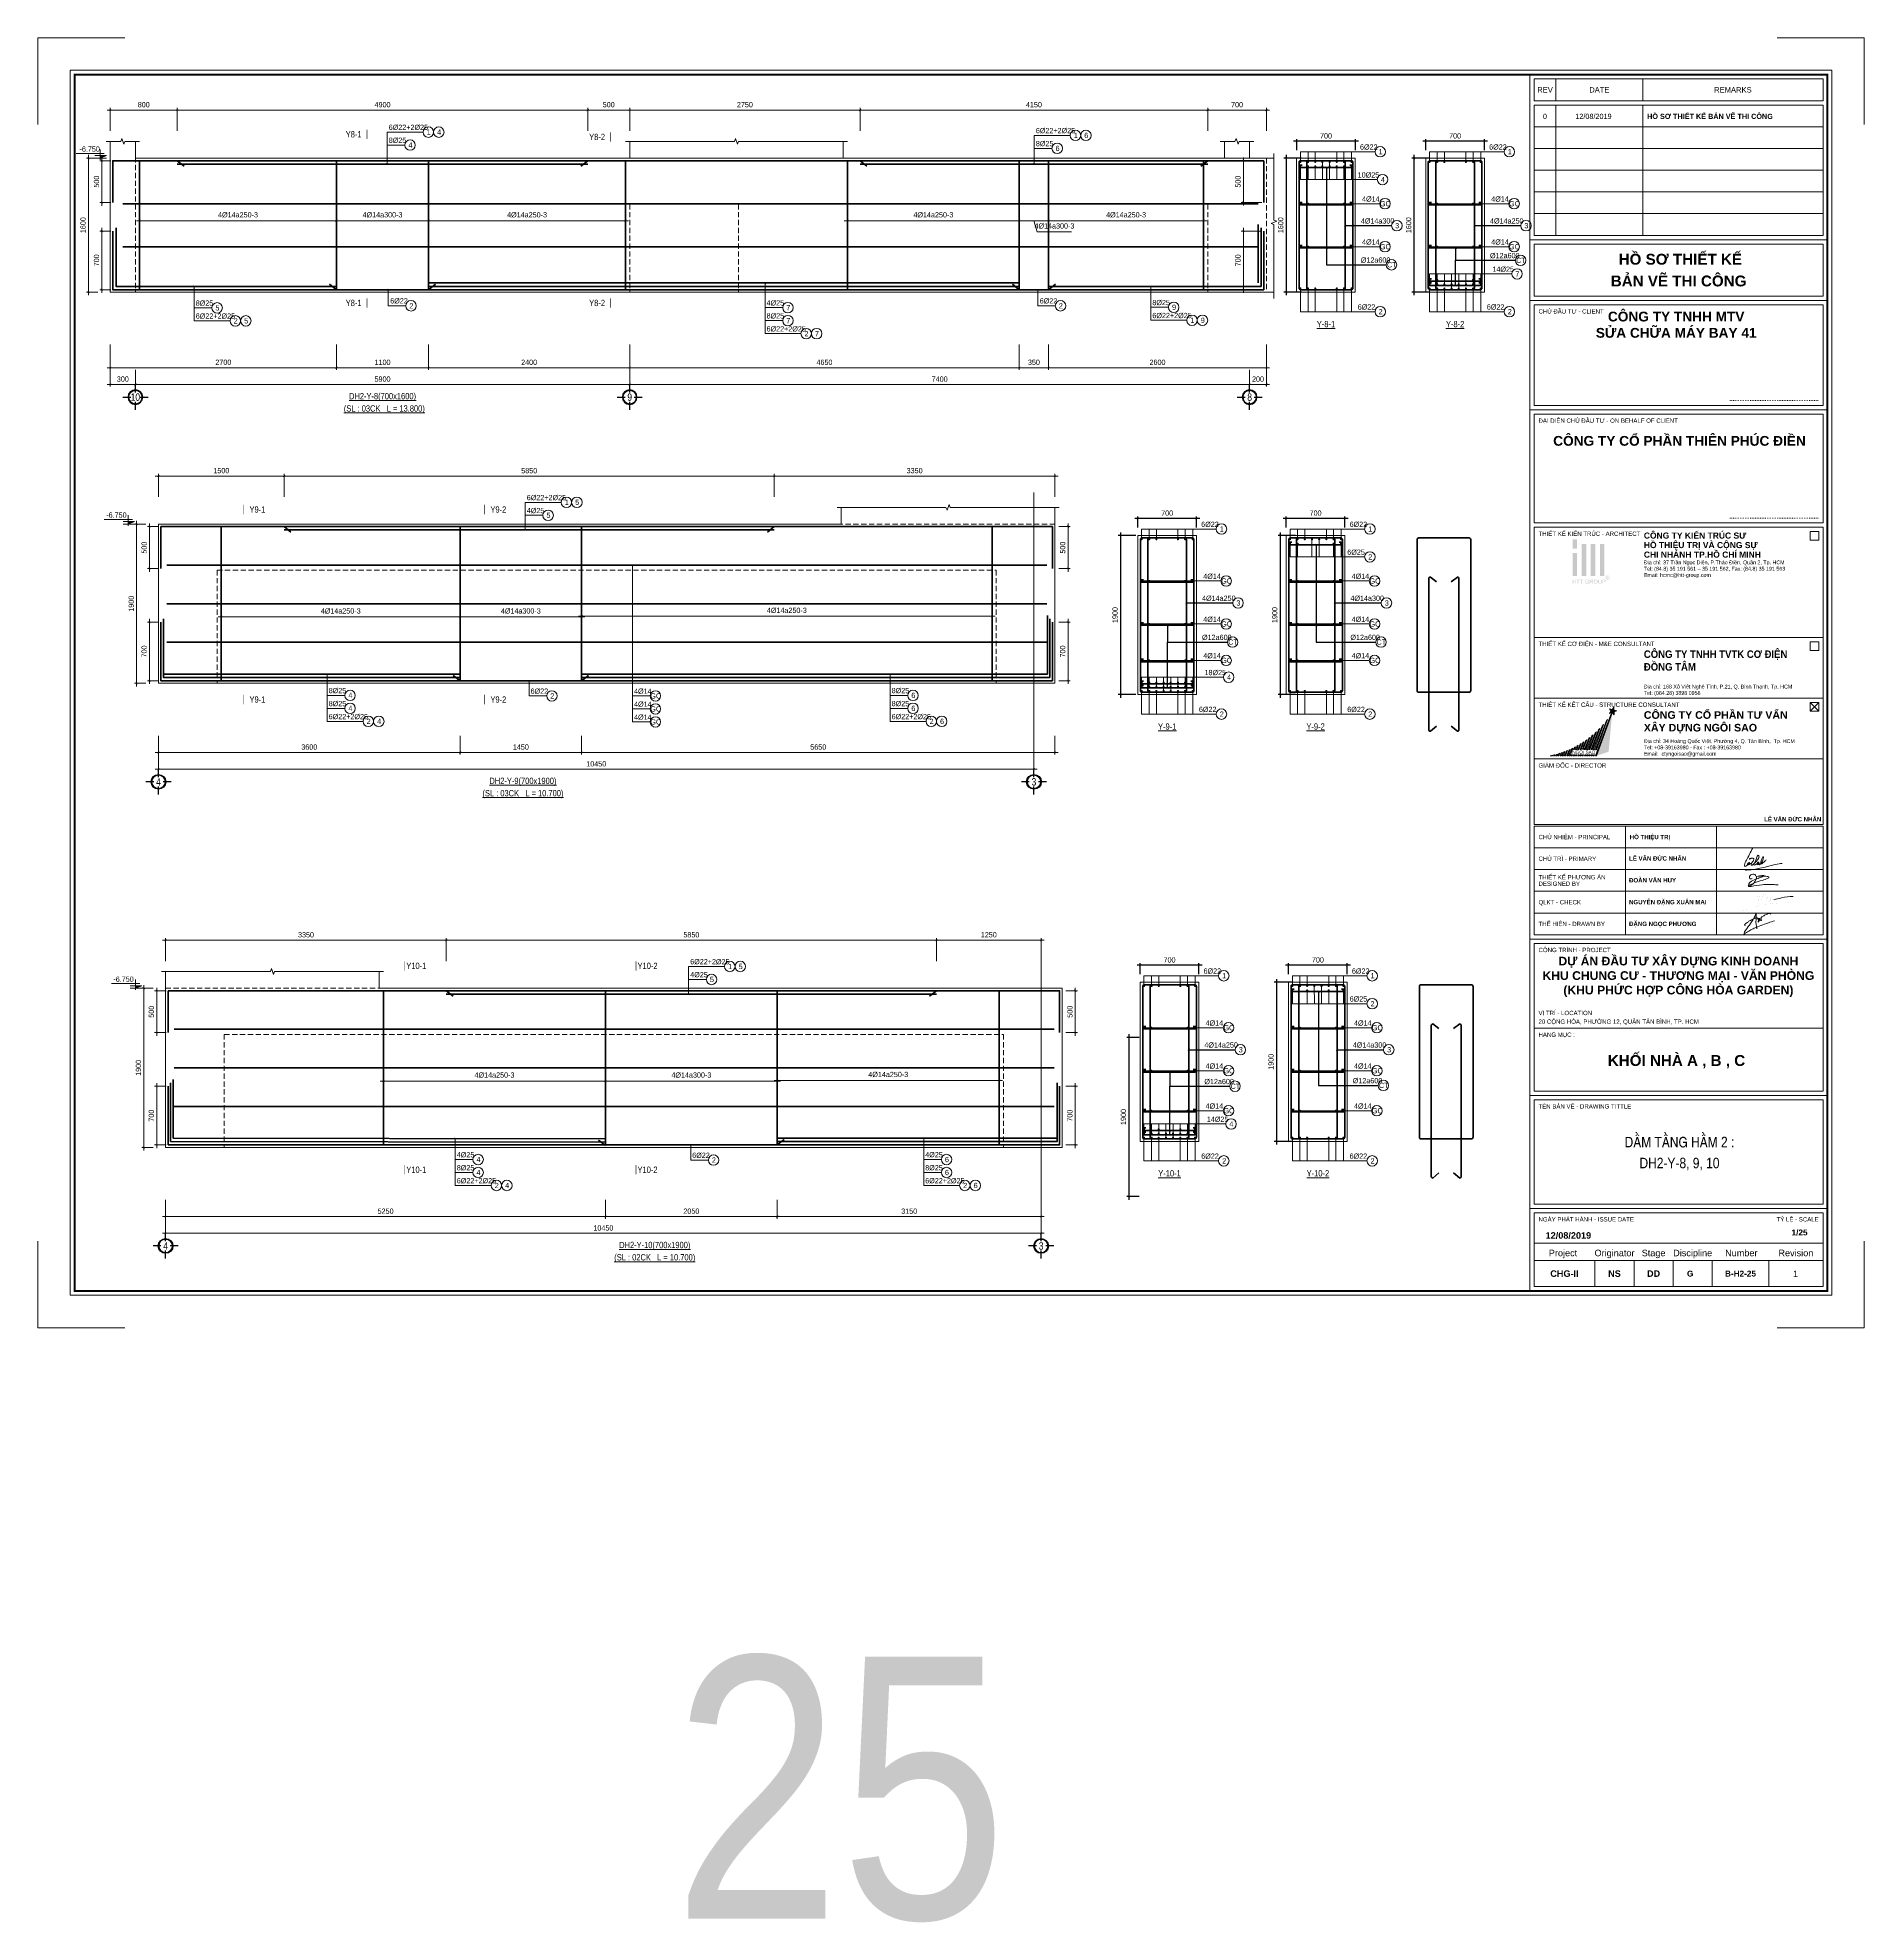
# Model space of a CAD drawing. Header units: millimetres. Extents: x 3014920 to 3563667, y -1638653 to -1356471.
# Drawn here: x 3127612 to 3149415, y -1628169 to -1605675 of the extents above; entities that cross this region are included whole.
import ezdxf
from ezdxf.enums import TextEntityAlignment as Align

# ---------------------------------------------------------------- set-up
doc = ezdxf.new("R2010")
doc.units = ezdxf.units.MM
doc.header["$MEASUREMENT"] = 0
doc.header["$PDMODE"] = 2
for name, pattern in [('6 TANG DIEN HINH 14-15$0$ACAD_ISO10W100', [18, 12, -3, 0, -3]), ('ACAD_ISO04W100', [30, 24, -3, 0, -3]), ('CENTER', [2, 1.25, -0.25, 0.25, -0.25]), ('HIDDEN', [0.375, 0.25, -0.125])]:
    doc.linetypes.add(name, pattern=pattern)
doc.layers.get('0').update_dxf_attribs({"lineweight": 9})
doc.layers.get('Defpoints').update_dxf_attribs({"color": 10, "lineweight": 0})
for name, color, linetype, lineweight in [('2', 2, 'Continuous', 20), ('CDAI', 21, 'Continuous', 40), ('CHG_XX_Khung ten$0$TEXT', 7, 'Continuous', 15), ('CHUNHO', 7, 'CENTER', 13), ('CHUTO', 51, 'Continuous', 15), ('CTHEP', 50, 'Continuous', 50), ('DBAO', 90, 'Continuous', 13), ('DGIONG', 130, 'Continuous', 13), ('HATCH', 154, 'Continuous', 9), ('KTH', 154, 'Continuous', 9), ('Net khuat', 8, 'HIDDEN', 13), ('TEXT', 7, 'Continuous', 15), ('TRUC', 251, 'ACAD_ISO04W100', 9)]:
    doc.layers.add(name, color=color, linetype=linetype, lineweight=lineweight)
doc.layers.add('8', color=8, linetype='Continuous')
doc.layers.add('CHG_XX_Khung ten$0$TKTC', color=1, linetype='Continuous')
doc.layers.add('CHG_XX_Khung ten$0$A1 BORDER$0$DGIONG', color=7, linetype='Continuous', lineweight=13, true_color=0x29ffff)
doc.layers.add('CHG_XX_Khung ten$0$A1 BORDER$0$STICK', color=7, linetype='Continuous', lineweight=9, true_color=0xe60000)
doc.styles.add('ArialB', font='arialbd.ttf')
doc.styles.add('CHG_XX_Khung ten$0$A1 BORDER$0$ARIAL', font='arial.ttf')
doc.styles.add('CHG_XX_Khung ten$0$A1 BORDER$0$Arial - Bold', font='arialbd.ttf', dxfattribs={"height": 2.5})
doc.styles.add('CHG_XX_Khung ten$0$A1 BORDER$0$Star-AvoBold', font='VAVOB_0.TTF')
doc.styles.add('CHG_XX_Khung ten$0$A1 BORDER$0$Title Block DD$0$ARIAL', font='arial.ttf')
doc.styles.add('CHG_XX_Khung ten$0$A1 BORDER$0$Title Block DD$0$Arial - Bold', font='arialbd.ttf', dxfattribs={"height": 2.5})
doc.styles.add('CHG_XX_Khung ten$0$arial', font='arial.ttf')
doc.styles.add('CHG_XX_Khung ten$0$Arial - Bold', font='arialbd.ttf')
doc.styles.add('CHG_XX_Khung ten$0$ArialB', font='arialbd.ttf')
doc.styles.add('CHG_XX_Khung ten$0$title block pccc$0$ARIAL', font='arial.ttf')
doc.styles.add('CHG_XX_Khung ten$0$title block pccc$0$Arial - Bold', font='arialbd.ttf', dxfattribs={"height": 2.5})
doc.styles.add('HELVECONDENSE', font='VHELVCN_0.TTF')
doc.styles.add('Star-HelCon', font='VHELVCN_0.TTF')
doc.styles.add('TTP-HelCon', font='VHELVCN_0.TTF')
doc.styles.add('VNI-HELVE-CONDENSE', font='VHELVCN_0.TTF')
doc.dimstyles.new('kc-25', dxfattribs={"dimtxt": 62.5, "dimasz": 20, "dimexe": 20, "dimexo": 50, "dimgap": 25, "dimtad": 3, "dimdec": 0, "dimzin": 0, "dimdsep": 46, "dimtxsty": 'VNI-HELVE-CONDENSE', "dimblk": 'DIM', "dimcen": 2.5, "dimclrd": 256, "dimclre": 154, "dimclrt": 7, "dimaunit": 1, "dimadec": 0, "dimazin": 0, "dimtfac": 1, "dimtdec": 0, "dimtix": 1, "dimtmove": 0, "dimatfit": 3, "dimldrblk": 'DOT', "dimfxl": 1, "dimtolj": 1, "dimtzin": 0, "dimarcsym": 0})
doc.dimstyles.new('TTP-25', dxfattribs={"dimscale": 25, "dimtxt": 2.5, "dimasz": 1, "dimexe": 1, "dimexo": 1, "dimgap": 0.09, "dimtad": 0, "dimdec": 4, "dimrnd": 1, "dimzin": 9, "dimdsep": 46, "dimtxsty": 'TTP-HelCon', "dimblk": 'ARCHTICK', "dimcen": 0.09, "dimdle": 1.5, "dimclrd": 256, "dimclre": 256, "dimclrt": 7, "dimadec": 0, "dimazin": 0, "dimtfac": 1, "dimtdec": 4, "dimtmove": 0, "dimatfit": 3, "dimldrblk": 'ARCHTICK', "dimfxl": 1, "dimtvp": 1, "dimtolj": 1, "dimtzin": 0, "dimarcsym": 0})

# ---------------------------------------------------------------- blocks, each defined once
blk = doc.blocks.new('_ArchTick')
at = {"color": 0, "linetype": 'ByBlock', "const_width": 0.15}
blk.add_lwpolyline([(-0.5, -0.5), (0.5, 0.5)], dxfattribs=at)
blk = doc.blocks.new('*D51')
at = {"layer": 'Defpoints', "color": 0, "ltscale": 500, "transparency": 16777216}
for p in [(3144248, -1607113), (3144040, -1608713), (3144248, -1608713)]:
    blk.add_point(p, dxfattribs=at)
at = {"layer": 'KTH', "lineweight": -2, "ltscale": 500, "transparency": 16777216}
for p, q in [((3144223, -1607113), (3144015, -1607113)), ((3144040, -1607075), (3144040, -1608750)), ((3144223, -1608713), (3144015, -1608713))]:
    blk.add_line(p, q, dxfattribs=at)
at = {"layer": 'KTH', "lineweight": -2, "ltscale": 500, "transparency": 16777216, "xscale": 25, "yscale": 25, "zscale": 25}
for p, rotation in [((3144040, -1607113), 90), ((3144040, -1608713), 270)]:
    blk.add_blockref('_ArchTick', p, dxfattribs=dict(at, rotation=rotation))
at = {"layer": 'KTH', "color": 7, "ltscale": 500, "transparency": 16777216, "insert": (3143976, -1607913), "char_height": 62.5, "attachment_point": 5, "rotation": 90, "style": 'TTP-HelCon'}
blk.add_mtext('\\A1;1600', dxfattribs=at)
blk = doc.blocks.new('*D52')
at = {"layer": 'Defpoints', "color": 0, "ltscale": 500, "transparency": 16777216}
for p in [(3144181, -1606911), (3144181, -1607044), (3144881, -1607044)]:
    blk.add_point(p, dxfattribs=at)
at = {"layer": 'KTH', "lineweight": -2, "ltscale": 500, "transparency": 16777216}
for p, q in [((3144919, -1606911), (3144144, -1606911)), ((3144181, -1607019), (3144181, -1606886)), ((3144881, -1607019), (3144881, -1606886))]:
    blk.add_line(p, q, dxfattribs=at)
at = {"layer": 'KTH', "lineweight": -2, "ltscale": 500, "transparency": 16777216, "xscale": 25, "yscale": 25, "zscale": 25, "rotation": 180}
blk.add_blockref('_ArchTick', (3144181, -1606911), dxfattribs=at)
at = {"layer": 'KTH', "lineweight": -2, "ltscale": 500, "transparency": 16777216, "xscale": 25, "yscale": 25, "zscale": 25}
blk.add_blockref('_ArchTick', (3144881, -1606911), dxfattribs=at)
at = {"layer": 'KTH', "color": 7, "ltscale": 500, "transparency": 16777216, "insert": (3144531, -1606847), "char_height": 62.5, "attachment_point": 5, "style": 'TTP-HelCon'}
blk.add_mtext('\\A1;700', dxfattribs=at)
blk = doc.blocks.new('*D53')
at = {"layer": 'Defpoints', "color": 0, "ltscale": 500, "transparency": 16777216}
for p in [(3142721, -1607113), (3142513, -1608713), (3142721, -1608713)]:
    blk.add_point(p, dxfattribs=at)
at = {"layer": 'KTH', "lineweight": -2, "ltscale": 500, "transparency": 16777216}
for p, q in [((3142696, -1607113), (3142488, -1607113)), ((3142513, -1607075), (3142513, -1608750)), ((3142696, -1608713), (3142488, -1608713))]:
    blk.add_line(p, q, dxfattribs=at)
at = {"layer": 'KTH', "lineweight": -2, "ltscale": 500, "transparency": 16777216, "xscale": 25, "yscale": 25, "zscale": 25}
for p, rotation in [((3142513, -1607113), 90), ((3142513, -1608713), 270)]:
    blk.add_blockref('_ArchTick', p, dxfattribs=dict(at, rotation=rotation))
at = {"layer": 'KTH', "color": 7, "ltscale": 500, "transparency": 16777216, "insert": (3142449, -1607913), "char_height": 62.5, "attachment_point": 5, "rotation": 90, "style": 'TTP-HelCon'}
blk.add_mtext('\\A1;1600', dxfattribs=at)
blk = doc.blocks.new('*D54')
at = {"layer": 'Defpoints', "color": 0, "ltscale": 500, "transparency": 16777216}
for p in [(3142640, -1606911), (3142640, -1607044), (3143340, -1607044)]:
    blk.add_point(p, dxfattribs=at)
at = {"layer": 'KTH', "lineweight": -2, "ltscale": 500, "transparency": 16777216}
for p, q in [((3143377, -1606911), (3142602, -1606911)), ((3142640, -1607019), (3142640, -1606886)), ((3143340, -1607019), (3143340, -1606886))]:
    blk.add_line(p, q, dxfattribs=at)
at = {"layer": 'KTH', "lineweight": -2, "ltscale": 500, "transparency": 16777216, "xscale": 25, "yscale": 25, "zscale": 25, "rotation": 180}
blk.add_blockref('_ArchTick', (3142640, -1606911), dxfattribs=at)
at = {"layer": 'KTH', "lineweight": -2, "ltscale": 500, "transparency": 16777216, "xscale": 25, "yscale": 25, "zscale": 25}
blk.add_blockref('_ArchTick', (3143340, -1606911), dxfattribs=at)
at = {"layer": 'KTH', "color": 7, "ltscale": 500, "transparency": 16777216, "insert": (3142990, -1606847), "char_height": 62.5, "attachment_point": 5, "style": 'TTP-HelCon'}
blk.add_mtext('\\A1;700', dxfattribs=at)
blk = doc.blocks.new('*D55')
at = {"layer": 'Defpoints', "color": 0, "ltscale": 500, "transparency": 16777216}
for p in [(3142605, -1616948), (3142397, -1618848), (3142605, -1618848)]:
    blk.add_point(p, dxfattribs=at)
at = {"layer": 'KTH', "lineweight": -2, "ltscale": 500, "transparency": 16777216}
for p, q in [((3142580, -1616948), (3142372, -1616948)), ((3142397, -1616911), (3142397, -1618886)), ((3142580, -1618848), (3142372, -1618848))]:
    blk.add_line(p, q, dxfattribs=at)
at = {"layer": 'KTH', "lineweight": -2, "ltscale": 500, "transparency": 16777216, "xscale": 25, "yscale": 25, "zscale": 25}
for p, rotation in [((3142397, -1616948), 90), ((3142397, -1618848), 270)]:
    blk.add_blockref('_ArchTick', p, dxfattribs=dict(at, rotation=rotation))
at = {"layer": 'KTH', "color": 7, "ltscale": 500, "transparency": 16777216, "insert": (3142333, -1617898), "char_height": 62.5, "attachment_point": 5, "rotation": 90, "style": 'TTP-HelCon'}
blk.add_mtext('\\A1;1900', dxfattribs=at)
blk = doc.blocks.new('*D56')
at = {"layer": 'Defpoints', "color": 0, "ltscale": 500, "transparency": 16777216}
for p in [(3142543, -1616746), (3142543, -1616879), (3143243, -1616879)]:
    blk.add_point(p, dxfattribs=at)
at = {"layer": 'KTH', "lineweight": -2, "ltscale": 500, "transparency": 16777216}
for p, q in [((3143281, -1616746), (3142506, -1616746)), ((3142543, -1616854), (3142543, -1616721)), ((3143243, -1616854), (3143243, -1616721))]:
    blk.add_line(p, q, dxfattribs=at)
at = {"layer": 'KTH', "lineweight": -2, "ltscale": 500, "transparency": 16777216, "xscale": 25, "yscale": 25, "zscale": 25, "rotation": 180}
blk.add_blockref('_ArchTick', (3142543, -1616746), dxfattribs=at)
at = {"layer": 'KTH', "lineweight": -2, "ltscale": 500, "transparency": 16777216, "xscale": 25, "yscale": 25, "zscale": 25}
blk.add_blockref('_ArchTick', (3143243, -1616746), dxfattribs=at)
at = {"layer": 'KTH', "color": 7, "ltscale": 500, "transparency": 16777216, "insert": (3142893, -1616682), "char_height": 62.5, "attachment_point": 5, "style": 'TTP-HelCon'}
blk.add_mtext('\\A1;700', dxfattribs=at)
blk = doc.blocks.new('*D57')
at = {"layer": 'Defpoints', "color": 0, "ltscale": 500, "transparency": 16777216}
for p in [(3140772, -1616746), (3140772, -1616879), (3141472, -1616879)]:
    blk.add_point(p, dxfattribs=at)
at = {"layer": 'KTH', "lineweight": -2, "ltscale": 500, "transparency": 16777216}
for p, q in [((3141510, -1616746), (3140735, -1616746)), ((3140772, -1616854), (3140772, -1616721)), ((3141472, -1616854), (3141472, -1616721))]:
    blk.add_line(p, q, dxfattribs=at)
at = {"layer": 'KTH', "lineweight": -2, "ltscale": 500, "transparency": 16777216, "xscale": 25, "yscale": 25, "zscale": 25, "rotation": 180}
blk.add_blockref('_ArchTick', (3140772, -1616746), dxfattribs=at)
at = {"layer": 'KTH', "lineweight": -2, "ltscale": 500, "transparency": 16777216, "xscale": 25, "yscale": 25, "zscale": 25}
blk.add_blockref('_ArchTick', (3141472, -1616746), dxfattribs=at)
at = {"layer": 'KTH', "color": 7, "ltscale": 500, "transparency": 16777216, "insert": (3141122, -1616682), "char_height": 62.5, "attachment_point": 5, "style": 'TTP-HelCon'}
blk.add_mtext('\\A1;700', dxfattribs=at)
blk = doc.blocks.new('*D2713')
at = {"layer": 'Defpoints', "color": 0, "transparency": 16777216}
for p in [(-250, -2170), (2450, -2170), (-250, -2471)]:
    blk.add_point(p, dxfattribs=at)
at = {"layer": 'KTH', "lineweight": -2, "transparency": 16777216}
for p, q in [((-250, -2195), (-250, -2496)), ((2450, -2195), (2450, -2496)), ((2487, -2471), (-288, -2471))]:
    blk.add_line(p, q, dxfattribs=at)
at = {"layer": 'KTH', "lineweight": -2, "transparency": 16777216, "xscale": 25, "yscale": 25, "zscale": 25, "rotation": 180}
blk.add_blockref('_ArchTick', (-250, -2471), dxfattribs=at)
at = {"layer": 'KTH', "lineweight": -2, "transparency": 16777216, "xscale": 25, "yscale": 25, "zscale": 25}
blk.add_blockref('_ArchTick', (2450, -2471), dxfattribs=at)
at = {"layer": 'KTH', "color": 7, "transparency": 16777216, "insert": (1100, -2407), "char_height": 62.5, "attachment_point": 5, "style": 'TTP-HelCon'}
blk.add_mtext('\\A1;2700', dxfattribs=at)
blk = doc.blocks.new('*D2714')
at = {"layer": 'Defpoints', "color": 0, "transparency": 16777216}
for p in [(2450, -2170), (3550, -2170), (2450, -2471)]:
    blk.add_point(p, dxfattribs=at)
at = {"layer": 'KTH', "lineweight": -2, "transparency": 16777216}
for p, q in [((2450, -2195), (2450, -2496)), ((3550, -2195), (3550, -2496)), ((3587, -2471), (2412, -2471))]:
    blk.add_line(p, q, dxfattribs=at)
at = {"layer": 'KTH', "lineweight": -2, "transparency": 16777216, "xscale": 25, "yscale": 25, "zscale": 25, "rotation": 180}
blk.add_blockref('_ArchTick', (2450, -2471), dxfattribs=at)
at = {"layer": 'KTH', "lineweight": -2, "transparency": 16777216, "xscale": 25, "yscale": 25, "zscale": 25}
blk.add_blockref('_ArchTick', (3550, -2471), dxfattribs=at)
at = {"layer": 'KTH', "color": 7, "transparency": 16777216, "insert": (3000, -2407), "char_height": 62.5, "attachment_point": 5, "style": 'TTP-HelCon'}
blk.add_mtext('\\A1;1100', dxfattribs=at)
blk = doc.blocks.new('DIM')
h = blk.add_hatch(color=1)
h.paths.add_polyline_path([(0.5, 0.3, 1), (0.3, 0.5), (-0.2, 0), (0.2, 0)])
h.paths.add_polyline_path([(0.2, 0), (-0.2, 0), (-0.5, -0.3, 1), (-0.3, -0.5)])
at = {"color": 9}
for p, q in [((-0.2, 0), (-1.5, 0)), ((0.2, 0), (1.5, 0))]:
    blk.add_line(p, q, dxfattribs=at)
at = {"color": 1}
for p, q in [((-0.5, -0.3), (0.3, 0.5)), ((-0.3, -0.5), (0.5, 0.3)), ((-0.2, 0), (0.2, 0))]:
    blk.add_line(p, q, dxfattribs=at)
blk.add_arc((-0.4, -0.4), 0.138, 135, 315, dxfattribs=at)
blk = doc.blocks.new('*D2715')
at = {"layer": 'Defpoints', "color": 0, "transparency": 16777216}
for p in [(-374, 30), (-510, -1570), (-374, -1570)]:
    blk.add_point(p, dxfattribs=at)
at = {"layer": 'KTH', "lineweight": -2, "transparency": 16777216}
for p, q in [((-399, 30), (-535, 30)), ((-510, 68), (-510, -1607)), ((-399, -1570), (-535, -1570))]:
    blk.add_line(p, q, dxfattribs=at)
at = {"layer": 'KTH', "lineweight": -2, "transparency": 16777216, "xscale": 25, "yscale": 25, "zscale": 25}
for p, rotation in [((-510, 30), 90), ((-510, -1570), 270)]:
    blk.add_blockref('_ArchTick', p, dxfattribs=dict(at, rotation=rotation))
at = {"layer": 'KTH', "color": 7, "transparency": 16777216, "insert": (-574, -770), "char_height": 62.5, "attachment_point": 5, "rotation": 90, "style": 'TTP-HelCon'}
blk.add_mtext('\\A1;1600', dxfattribs=at)
blk = doc.blocks.new('CODE')
at = {"layer": 'DBAO'}
for p, q in [((-63, 0), (-138, 30)), ((-138, 30), (0, 30)), ((-138, 0), (0, 0)), ((-113, 55), (224, 55)), ((-63, -20), (-63, 105))]:
    blk.add_line(p, q, dxfattribs=at)
at = {"layer": 'HATCH', "color": 1}
blk.add_solid([(-63, 0), (-138, 30), (-63, 30)], dxfattribs=at)
blk = doc.blocks.new('*D2716')
at = {"layer": 'Defpoints', "color": 0, "transparency": 16777216}
for p in [(5950, 604), (5450, 330), (5950, 330)]:
    blk.add_point(p, dxfattribs=at)
at = {"layer": 'KTH', "lineweight": -2, "transparency": 16777216}
for p, q in [((5412, 604), (5987, 604)), ((5450, 355), (5450, 629)), ((5950, 355), (5950, 629))]:
    blk.add_line(p, q, dxfattribs=at)
at = {"layer": 'KTH', "lineweight": -2, "transparency": 16777216, "xscale": 25, "yscale": 25, "zscale": 25, "rotation": 180}
blk.add_blockref('_ArchTick', (5450, 604), dxfattribs=at)
at = {"layer": 'KTH', "lineweight": -2, "transparency": 16777216, "xscale": 25, "yscale": 25, "zscale": 25}
blk.add_blockref('_ArchTick', (5950, 604), dxfattribs=at)
at = {"layer": 'KTH', "color": 7, "transparency": 16777216, "insert": (5700, 668), "char_height": 62.5, "attachment_point": 5, "style": 'TTP-HelCon'}
blk.add_mtext('\\A1;500', dxfattribs=at)
blk = doc.blocks.new('*D2717')
at = {"layer": 'Defpoints', "color": 0, "transparency": 16777216}
for p in [(2450, -520), (3550, -520), (3550, -717)]:
    blk.add_point(p, dxfattribs=at)
at = {"layer": 'KTH', "lineweight": -2, "transparency": 16777216}
for p, q in [((2450, -545), (2450, -742)), ((3550, -545), (3550, -742)), ((2413, -717), (3587, -717))]:
    blk.add_line(p, q, dxfattribs=at)
at = {"layer": 'KTH', "lineweight": -2, "transparency": 16777216, "xscale": 25, "yscale": 25, "zscale": 25, "rotation": 180}
blk.add_blockref('_ArchTick', (2450, -717), dxfattribs=at)
at = {"layer": 'KTH', "lineweight": -2, "transparency": 16777216, "xscale": 25, "yscale": 25, "zscale": 25}
blk.add_blockref('_ArchTick', (3550, -717), dxfattribs=at)
at = {"layer": 'KTH', "color": 7, "transparency": 16777216, "insert": (3000, -647), "char_height": 62.5, "attachment_point": 5, "style": 'TTP-HelCon'}
blk.add_mtext('\\A1;4Þ14a300-3', dxfattribs=at)
blk = doc.blocks.new('*D2718')
at = {"layer": 'Defpoints', "color": 0, "transparency": 16777216}
for p in [(8550, -535), (10600, -520), (8550, -717)]:
    blk.add_point(p, dxfattribs=at)
at = {"layer": 'KTH', "lineweight": -2, "transparency": 16777216}
for p, q in [((8550, -560), (8550, -742)), ((10600, -545), (10600, -742)), ((10637, -717), (8512, -717))]:
    blk.add_line(p, q, dxfattribs=at)
at = {"layer": 'KTH', "lineweight": -2, "transparency": 16777216, "xscale": 25, "yscale": 25, "zscale": 25, "rotation": 180}
blk.add_blockref('_ArchTick', (8550, -717), dxfattribs=at)
at = {"layer": 'KTH', "lineweight": -2, "transparency": 16777216, "xscale": 25, "yscale": 25, "zscale": 25}
blk.add_blockref('_ArchTick', (10600, -717), dxfattribs=at)
at = {"layer": 'KTH', "color": 7, "transparency": 16777216, "insert": (9575, -647), "char_height": 62.5, "attachment_point": 5, "style": 'TTP-HelCon'}
blk.add_mtext('\\A1;4Þ14a250-3', dxfattribs=at)
blk = doc.blocks.new('*D2719')
at = {"layer": 'Defpoints', "color": 0, "transparency": 16777216}
for p in [(100, -570), (2450, -520), (2450, -717)]:
    blk.add_point(p, dxfattribs=at)
at = {"layer": 'KTH', "lineweight": -2, "transparency": 16777216}
for p, q in [((100, -595), (100, -742)), ((2450, -545), (2450, -742)), ((63, -717), (2488, -717))]:
    blk.add_line(p, q, dxfattribs=at)
at = {"layer": 'KTH', "lineweight": -2, "transparency": 16777216, "xscale": 25, "yscale": 25, "zscale": 25, "rotation": 180}
blk.add_blockref('_ArchTick', (100, -717), dxfattribs=at)
at = {"layer": 'KTH', "lineweight": -2, "transparency": 16777216, "xscale": 25, "yscale": 25, "zscale": 25}
blk.add_blockref('_ArchTick', (2450, -717), dxfattribs=at)
at = {"layer": 'KTH', "color": 7, "transparency": 16777216, "insert": (1275, -647), "char_height": 62.5, "attachment_point": 5, "style": 'TTP-HelCon'}
blk.add_mtext('\\A1;4Þ14a250-3', dxfattribs=at)
blk = doc.blocks.new('*D2720')
at = {"layer": 'Defpoints', "color": 0, "transparency": 16777216}
for p in [(10600, -2170), (10950, -2170), (10950, -2471)]:
    blk.add_point(p, dxfattribs=at)
at = {"layer": 'KTH', "lineweight": -2, "transparency": 16777216}
for p, q in [((10600, -2195), (10600, -2496)), ((10950, -2195), (10950, -2496)), ((10562, -2471), (10987, -2471))]:
    blk.add_line(p, q, dxfattribs=at)
at = {"layer": 'KTH', "lineweight": -2, "transparency": 16777216, "xscale": 25, "yscale": 25, "zscale": 25, "rotation": 180}
blk.add_blockref('_ArchTick', (10600, -2471), dxfattribs=at)
at = {"layer": 'KTH', "lineweight": -2, "transparency": 16777216, "xscale": 25, "yscale": 25, "zscale": 25}
blk.add_blockref('_ArchTick', (10950, -2471), dxfattribs=at)
at = {"layer": 'KTH', "color": 7, "transparency": 16777216, "insert": (10775, -2407), "char_height": 62.5, "attachment_point": 5, "style": 'TTP-HelCon'}
blk.add_mtext('\\A1;350', dxfattribs=at)
blk = doc.blocks.new('*D2721')
at = {"layer": 'Defpoints', "color": 0, "transparency": 16777216}
for p in [(5950, -2170), (13350, -2471), (5950, -2671)]:
    blk.add_point(p, dxfattribs=at)
at = {"layer": 'KTH', "lineweight": -2, "transparency": 16777216}
for p, q in [((5950, -2195), (5950, -2696)), ((13387, -2671), (5912, -2671)), ((13350, -2496), (13350, -2696))]:
    blk.add_line(p, q, dxfattribs=at)
at = {"layer": 'KTH', "lineweight": -2, "transparency": 16777216, "xscale": 25, "yscale": 25, "zscale": 25, "rotation": 180}
blk.add_blockref('_ArchTick', (5950, -2671), dxfattribs=at)
at = {"layer": 'KTH', "lineweight": -2, "transparency": 16777216, "xscale": 25, "yscale": 25, "zscale": 25}
blk.add_blockref('_ArchTick', (13350, -2671), dxfattribs=at)
at = {"layer": 'KTH', "color": 7, "transparency": 16777216, "insert": (9650, -2607), "char_height": 62.5, "attachment_point": 5, "style": 'TTP-HelCon'}
blk.add_mtext('\\A1;7400', dxfattribs=at)
blk = doc.blocks.new('MC')
at = {"layer": 'CTHEP', "const_width": 10, "elevation": 0}
blk.add_lwpolyline([(36, 150), (36, 0)], dxfattribs=at)
at = {"layer": 'TEXT', "style": 'TTP-HelCon'}
blk.add_attdef('A', text='', height=100, dxfattribs=at).set_placement((-50, 26), align=Align.RIGHT)
blk = doc.blocks.new('*D2722')
at = {"layer": 'Defpoints', "color": 0, "transparency": 16777216}
for p in [(10950, -2170), (13550, -2170), (10950, -2471)]:
    blk.add_point(p, dxfattribs=at)
at = {"layer": 'KTH', "lineweight": -2, "transparency": 16777216}
for p, q in [((10950, -2195), (10950, -2496)), ((13550, -2195), (13550, -2496)), ((13587, -2471), (10912, -2471))]:
    blk.add_line(p, q, dxfattribs=at)
at = {"layer": 'KTH', "lineweight": -2, "transparency": 16777216, "xscale": 25, "yscale": 25, "zscale": 25, "rotation": 180}
blk.add_blockref('_ArchTick', (10950, -2471), dxfattribs=at)
at = {"layer": 'KTH', "lineweight": -2, "transparency": 16777216, "xscale": 25, "yscale": 25, "zscale": 25}
blk.add_blockref('_ArchTick', (13550, -2471), dxfattribs=at)
at = {"layer": 'KTH', "color": 7, "transparency": 16777216, "insert": (12250, -2407), "char_height": 62.5, "attachment_point": 5, "style": 'TTP-HelCon'}
blk.add_mtext('\\A1;2600', dxfattribs=at)
blk = doc.blocks.new('*D2723')
at = {"layer": 'Defpoints', "color": 0, "transparency": 16777216}
for p in [(12850, 604), (8700, 330), (12850, 330)]:
    blk.add_point(p, dxfattribs=at)
at = {"layer": 'KTH', "lineweight": -2, "transparency": 16777216}
for p, q in [((8662, 604), (12887, 604)), ((8700, 355), (8700, 629)), ((12850, 355), (12850, 629))]:
    blk.add_line(p, q, dxfattribs=at)
at = {"layer": 'KTH', "lineweight": -2, "transparency": 16777216, "xscale": 25, "yscale": 25, "zscale": 25, "rotation": 180}
blk.add_blockref('_ArchTick', (8700, 604), dxfattribs=at)
at = {"layer": 'KTH', "lineweight": -2, "transparency": 16777216, "xscale": 25, "yscale": 25, "zscale": 25}
blk.add_blockref('_ArchTick', (12850, 604), dxfattribs=at)
at = {"layer": 'KTH', "color": 7, "transparency": 16777216, "insert": (10775, 668), "char_height": 62.5, "attachment_point": 5, "style": 'TTP-HelCon'}
blk.add_mtext('\\A1;4150', dxfattribs=at)
blk = doc.blocks.new('*D2724')
at = {"layer": 'Defpoints', "color": 0, "transparency": 16777216}
for p in [(10600, -520), (10950, -520), (10600, -717)]:
    blk.add_point(p, dxfattribs=at)
at = {"layer": 'KTH', "lineweight": -2, "transparency": 16777216}
for p, q in [((10600, -545), (10600, -742)), ((10950, -545), (10950, -742)), ((10987, -717), (10562, -717)), ((10775, -717), (10815, -850)), ((10815, -850), (11224, -850))]:
    blk.add_line(p, q, dxfattribs=at)
at = {"layer": 'KTH', "lineweight": -2, "transparency": 16777216, "xscale": 25, "yscale": 25, "zscale": 25, "rotation": 180}
blk.add_blockref('_ArchTick', (10600, -717), dxfattribs=at)
at = {"layer": 'KTH', "lineweight": -2, "transparency": 16777216, "xscale": 25, "yscale": 25, "zscale": 25}
blk.add_blockref('_ArchTick', (10950, -717), dxfattribs=at)
at = {"layer": 'KTH', "color": 7, "transparency": 16777216, "insert": (11020, -780), "char_height": 62.5, "attachment_point": 5, "style": 'TTP-HelCon'}
blk.add_mtext('\\A1;4Þ14a300-3', dxfattribs=at)
blk = doc.blocks.new('*D2725')
at = {"layer": 'Defpoints', "color": 0, "transparency": 16777216}
for p in [(3550, -520), (5900, -520), (3550, -717)]:
    blk.add_point(p, dxfattribs=at)
at = {"layer": 'KTH', "lineweight": -2, "transparency": 16777216}
for p, q in [((3550, -545), (3550, -742)), ((5900, -545), (5900, -742)), ((5937, -717), (3512, -717))]:
    blk.add_line(p, q, dxfattribs=at)
at = {"layer": 'KTH', "lineweight": -2, "transparency": 16777216, "xscale": 25, "yscale": 25, "zscale": 25, "rotation": 180}
blk.add_blockref('_ArchTick', (3550, -717), dxfattribs=at)
at = {"layer": 'KTH', "lineweight": -2, "transparency": 16777216, "xscale": 25, "yscale": 25, "zscale": 25}
blk.add_blockref('_ArchTick', (5900, -717), dxfattribs=at)
at = {"layer": 'KTH', "color": 7, "transparency": 16777216, "insert": (4725, -647), "char_height": 62.5, "attachment_point": 5, "style": 'TTP-HelCon'}
blk.add_mtext('\\A1;4Þ14a250-3', dxfattribs=at)
blk = doc.blocks.new('*D2726')
at = {"layer": 'Defpoints', "color": 0, "transparency": 16777216}
for p in [(8700, 604), (5950, 330), (8700, 330)]:
    blk.add_point(p, dxfattribs=at)
at = {"layer": 'KTH', "lineweight": -2, "transparency": 16777216}
for p, q in [((5912, 604), (8737, 604)), ((5950, 355), (5950, 629)), ((8700, 355), (8700, 629))]:
    blk.add_line(p, q, dxfattribs=at)
at = {"layer": 'KTH', "lineweight": -2, "transparency": 16777216, "xscale": 25, "yscale": 25, "zscale": 25, "rotation": 180}
blk.add_blockref('_ArchTick', (5950, 604), dxfattribs=at)
at = {"layer": 'KTH', "lineweight": -2, "transparency": 16777216, "xscale": 25, "yscale": 25, "zscale": 25}
blk.add_blockref('_ArchTick', (8700, 604), dxfattribs=at)
at = {"layer": 'KTH', "color": 7, "transparency": 16777216, "insert": (7325, 668), "char_height": 62.5, "attachment_point": 5, "style": 'TTP-HelCon'}
blk.add_mtext('\\A1;2750', dxfattribs=at)
blk = doc.blocks.new('*D2727')
at = {"layer": 'Defpoints', "color": 0, "transparency": 16777216}
for p in [(550, 604), (550, 330), (5450, 330)]:
    blk.add_point(p, dxfattribs=at)
at = {"layer": 'KTH', "lineweight": -2, "transparency": 16777216}
for p, q in [((5487, 604), (512, 604)), ((550, 355), (550, 629)), ((5450, 355), (5450, 629))]:
    blk.add_line(p, q, dxfattribs=at)
at = {"layer": 'KTH', "lineweight": -2, "transparency": 16777216, "xscale": 25, "yscale": 25, "zscale": 25, "rotation": 180}
blk.add_blockref('_ArchTick', (550, 604), dxfattribs=at)
at = {"layer": 'KTH', "lineweight": -2, "transparency": 16777216, "xscale": 25, "yscale": 25, "zscale": 25}
blk.add_blockref('_ArchTick', (5450, 604), dxfattribs=at)
at = {"layer": 'KTH', "color": 7, "transparency": 16777216, "insert": (3000, 668), "char_height": 62.5, "attachment_point": 5, "style": 'TTP-HelCon'}
blk.add_mtext('\\A1;4900', dxfattribs=at)
blk = doc.blocks.new('*D2728')
at = {"layer": 'Defpoints', "color": 0, "transparency": 16777216}
for p in [(-250, 604), (-250, 330), (550, 330)]:
    blk.add_point(p, dxfattribs=at)
at = {"layer": 'KTH', "lineweight": -2, "transparency": 16777216}
for p, q in [((587, 604), (-288, 604)), ((-250, 355), (-250, 629)), ((550, 355), (550, 629))]:
    blk.add_line(p, q, dxfattribs=at)
at = {"layer": 'KTH', "lineweight": -2, "transparency": 16777216, "xscale": 25, "yscale": 25, "zscale": 25, "rotation": 180}
blk.add_blockref('_ArchTick', (-250, 604), dxfattribs=at)
at = {"layer": 'KTH', "lineweight": -2, "transparency": 16777216, "xscale": 25, "yscale": 25, "zscale": 25}
blk.add_blockref('_ArchTick', (550, 604), dxfattribs=at)
at = {"layer": 'KTH', "color": 7, "transparency": 16777216, "insert": (150, 668), "char_height": 62.5, "attachment_point": 5, "style": 'TTP-HelCon'}
blk.add_mtext('\\A1;800', dxfattribs=at)
blk = doc.blocks.new('*D2729')
at = {"layer": 'Defpoints', "color": 0, "transparency": 16777216}
for p in [(5950, -2170), (10600, -2170), (5950, -2471)]:
    blk.add_point(p, dxfattribs=at)
at = {"layer": 'KTH', "lineweight": -2, "transparency": 16777216}
for p, q in [((5950, -2195), (5950, -2496)), ((10600, -2195), (10600, -2496)), ((10637, -2471), (5912, -2471))]:
    blk.add_line(p, q, dxfattribs=at)
at = {"layer": 'KTH', "lineweight": -2, "transparency": 16777216, "xscale": 25, "yscale": 25, "zscale": 25, "rotation": 180}
blk.add_blockref('_ArchTick', (5950, -2471), dxfattribs=at)
at = {"layer": 'KTH', "lineweight": -2, "transparency": 16777216, "xscale": 25, "yscale": 25, "zscale": 25}
blk.add_blockref('_ArchTick', (10600, -2471), dxfattribs=at)
at = {"layer": 'KTH', "color": 7, "transparency": 16777216, "insert": (8275, -2407), "char_height": 62.5, "attachment_point": 5, "style": 'TTP-HelCon'}
blk.add_mtext('\\A1;4650', dxfattribs=at)
blk = doc.blocks.new('*D2730')
at = {"layer": 'Defpoints', "color": 0, "transparency": 16777216}
for p in [(3550, -2195), (5950, -2170), (5950, -2471)]:
    blk.add_point(p, dxfattribs=at)
at = {"layer": 'KTH', "lineweight": -2, "transparency": 16777216}
for p, q in [((3550, -2220), (3550, -2496)), ((5950, -2195), (5950, -2496)), ((3512, -2471), (5987, -2471))]:
    blk.add_line(p, q, dxfattribs=at)
at = {"layer": 'KTH', "lineweight": -2, "transparency": 16777216, "xscale": 25, "yscale": 25, "zscale": 25, "rotation": 180}
blk.add_blockref('_ArchTick', (3550, -2471), dxfattribs=at)
at = {"layer": 'KTH', "lineweight": -2, "transparency": 16777216, "xscale": 25, "yscale": 25, "zscale": 25}
blk.add_blockref('_ArchTick', (5950, -2471), dxfattribs=at)
at = {"layer": 'KTH', "color": 7, "transparency": 16777216, "insert": (4750, -2407), "char_height": 62.5, "attachment_point": 5, "style": 'TTP-HelCon'}
blk.add_mtext('\\A1;2400', dxfattribs=at)
blk = doc.blocks.new('dau truc')
blk.add_circle((0, 0), 180)
at = {"layer": '8'}
for p, q in [((0, 127), (0, 345)), ((-127, 0), (-345, 0)), ((0, -345), (0, -127)), ((345, 0), (127, 0))]:
    blk.add_line(p, q, dxfattribs=at)
blk.add_circle((0, 0), 200, dxfattribs=at)
at = {"layer": 'TEXT', "style": 'HELVECONDENSE'}
blk.add_attdef('A', text='', height=233, dxfattribs=at).set_placement((0, 0), align=Align.MIDDLE)
blk = doc.blocks.new('*D2731')
at = {"layer": 'Defpoints', "color": 0, "transparency": 16777216}
for p in [(5950, -2170), (50, -2471), (5950, -2671)]:
    blk.add_point(p, dxfattribs=at)
at = {"layer": 'KTH', "lineweight": -2, "transparency": 16777216}
for p, q in [((5950, -2195), (5950, -2696)), ((12, -2671), (5987, -2671)), ((50, -2496), (50, -2696))]:
    blk.add_line(p, q, dxfattribs=at)
at = {"layer": 'KTH', "lineweight": -2, "transparency": 16777216, "xscale": 25, "yscale": 25, "zscale": 25, "rotation": 180}
blk.add_blockref('_ArchTick', (50, -2671), dxfattribs=at)
at = {"layer": 'KTH', "lineweight": -2, "transparency": 16777216, "xscale": 25, "yscale": 25, "zscale": 25}
blk.add_blockref('_ArchTick', (5950, -2671), dxfattribs=at)
at = {"layer": 'KTH', "color": 7, "transparency": 16777216, "insert": (3000, -2607), "char_height": 62.5, "attachment_point": 5, "style": 'TTP-HelCon'}
blk.add_mtext('\\A1;5900', dxfattribs=at)
blk = doc.blocks.new('*D2732')
at = {"layer": 'Defpoints', "color": 0, "transparency": 16777216}
for p in [(10950, -520), (12800, -520), (12800, -717)]:
    blk.add_point(p, dxfattribs=at)
at = {"layer": 'KTH', "lineweight": -2, "transparency": 16777216}
for p, q in [((10950, -545), (10950, -742)), ((12800, -545), (12800, -742)), ((10912, -717), (12837, -717))]:
    blk.add_line(p, q, dxfattribs=at)
at = {"layer": 'KTH', "lineweight": -2, "transparency": 16777216, "xscale": 25, "yscale": 25, "zscale": 25, "rotation": 180}
blk.add_blockref('_ArchTick', (10950, -717), dxfattribs=at)
at = {"layer": 'KTH', "lineweight": -2, "transparency": 16777216, "xscale": 25, "yscale": 25, "zscale": 25}
blk.add_blockref('_ArchTick', (12800, -717), dxfattribs=at)
at = {"layer": 'KTH', "color": 7, "transparency": 16777216, "insert": (11875, -647), "char_height": 62.5, "attachment_point": 5, "style": 'TTP-HelCon'}
blk.add_mtext('\\A1;4Þ14a250-3', dxfattribs=at)
blk = doc.blocks.new('*D2733')
at = {"layer": 'Defpoints', "color": 0, "transparency": 16777216}
for p in [(12850, 604), (12850, 330), (13550, 330)]:
    blk.add_point(p, dxfattribs=at)
at = {"layer": 'KTH', "lineweight": -2, "transparency": 16777216}
for p, q in [((13587, 604), (12812, 604)), ((12850, 355), (12850, 629)), ((13550, 355), (13550, 629))]:
    blk.add_line(p, q, dxfattribs=at)
at = {"layer": 'KTH', "lineweight": -2, "transparency": 16777216, "xscale": 25, "yscale": 25, "zscale": 25, "rotation": 180}
blk.add_blockref('_ArchTick', (12850, 604), dxfattribs=at)
at = {"layer": 'KTH', "lineweight": -2, "transparency": 16777216, "xscale": 25, "yscale": 25, "zscale": 25}
blk.add_blockref('_ArchTick', (13550, 604), dxfattribs=at)
at = {"layer": 'KTH', "color": 7, "transparency": 16777216, "insert": (13200, 668), "char_height": 62.5, "attachment_point": 5, "style": 'TTP-HelCon'}
blk.add_mtext('\\A1;700', dxfattribs=at)
blk = doc.blocks.new('*D2734')
at = {"layer": 'Defpoints', "color": 0, "transparency": 16777216}
for p in [(-250, -2170), (50, -2471), (-250, -2671)]:
    blk.add_point(p, dxfattribs=at)
at = {"layer": 'KTH', "lineweight": -2, "transparency": 16777216}
for p, q in [((-250, -2195), (-250, -2696)), ((87, -2671), (-288, -2671)), ((50, -2496), (50, -2696))]:
    blk.add_line(p, q, dxfattribs=at)
at = {"layer": 'KTH', "lineweight": -2, "transparency": 16777216, "xscale": 25, "yscale": 25, "zscale": 25, "rotation": 180}
blk.add_blockref('_ArchTick', (-250, -2671), dxfattribs=at)
at = {"layer": 'KTH', "lineweight": -2, "transparency": 16777216, "xscale": 25, "yscale": 25, "zscale": 25}
blk.add_blockref('_ArchTick', (50, -2671), dxfattribs=at)
at = {"layer": 'KTH', "color": 7, "transparency": 16777216, "insert": (-100, -2607), "char_height": 62.5, "attachment_point": 5, "style": 'TTP-HelCon'}
blk.add_mtext('\\A1;300', dxfattribs=at)
blk = doc.blocks.new('*D2735')
at = {"layer": 'Defpoints', "color": 0, "transparency": 16777216}
for p in [(13550, -2170), (13350, -2471), (13550, -2671)]:
    blk.add_point(p, dxfattribs=at)
at = {"layer": 'KTH', "lineweight": -2, "transparency": 16777216}
for p, q in [((13550, -2195), (13550, -2696)), ((13312, -2671), (13587, -2671)), ((13350, -2496), (13350, -2696))]:
    blk.add_line(p, q, dxfattribs=at)
at = {"layer": 'KTH', "lineweight": -2, "transparency": 16777216, "xscale": 25, "yscale": 25, "zscale": 25, "rotation": 180}
blk.add_blockref('_ArchTick', (13350, -2671), dxfattribs=at)
at = {"layer": 'KTH', "lineweight": -2, "transparency": 16777216, "xscale": 25, "yscale": 25, "zscale": 25}
blk.add_blockref('_ArchTick', (13550, -2671), dxfattribs=at)
at = {"layer": 'KTH', "color": 7, "transparency": 16777216, "insert": (13450, -2607), "char_height": 62.5, "attachment_point": 5, "style": 'TTP-HelCon'}
blk.add_mtext('\\A1;200', dxfattribs=at)
blk = doc.blocks.new('*D2736')
at = {"layer": 'Defpoints', "color": 0, "transparency": 16777216}
for p in [(-220, -840), (-350, -1540), (-220, -1540)]:
    blk.add_point(p, dxfattribs=at)
at = {"layer": 'KTH', "lineweight": -2, "transparency": 16777216}
for p, q in [((-245, -840), (-375, -840)), ((-350, -802), (-350, -1577)), ((-245, -1540), (-375, -1540))]:
    blk.add_line(p, q, dxfattribs=at)
at = {"layer": 'KTH', "lineweight": -2, "transparency": 16777216, "xscale": 25, "yscale": 25, "zscale": 25}
for p, rotation in [((-350, -840), 90), ((-350, -1540), 270)]:
    blk.add_blockref('_ArchTick', p, dxfattribs=dict(at, rotation=rotation))
at = {"layer": 'KTH', "color": 7, "transparency": 16777216, "insert": (-414, -1190), "char_height": 62.5, "attachment_point": 5, "rotation": 90, "style": 'TTP-HelCon'}
blk.add_mtext('\\A1;700', dxfattribs=at)
blk = doc.blocks.new('*D2737')
at = {"layer": 'Defpoints', "color": 0, "transparency": 16777216}
for p in [(-220, 0), (-350, -500), (-220, -500)]:
    blk.add_point(p, dxfattribs=at)
at = {"layer": 'KTH', "lineweight": -2, "transparency": 16777216}
for p, q in [((-350, 37), (-350, -538)), ((-245, 0), (-375, 0)), ((-245, -500), (-375, -500))]:
    blk.add_line(p, q, dxfattribs=at)
at = {"layer": 'KTH', "lineweight": -2, "transparency": 16777216, "xscale": 25, "yscale": 25, "zscale": 25}
for p, rotation in [((-350, 0), 90), ((-350, -500), 270)]:
    blk.add_blockref('_ArchTick', p, dxfattribs=dict(at, rotation=rotation))
at = {"layer": 'KTH', "color": 7, "transparency": 16777216, "insert": (-414, -250), "char_height": 62.5, "attachment_point": 5, "rotation": 90, "style": 'TTP-HelCon'}
blk.add_mtext('\\A1;500', dxfattribs=at)
blk = doc.blocks.new('*D2738')
at = {"layer": 'Defpoints', "color": 0, "transparency": 16777216}
for p in [(13275, 0), (13520, 0), (13520, -500)]:
    blk.add_point(p, dxfattribs=at)
at = {"layer": 'KTH', "lineweight": -2, "transparency": 16777216}
for p, q in [((13495, 0), (13250, 0)), ((13275, -537), (13275, 38)), ((13495, -500), (13250, -500))]:
    blk.add_line(p, q, dxfattribs=at)
at = {"layer": 'KTH', "lineweight": -2, "transparency": 16777216, "xscale": 25, "yscale": 25, "zscale": 25}
for p, rotation in [((13275, 0), 90), ((13275, -500), 270)]:
    blk.add_blockref('_ArchTick', p, dxfattribs=dict(at, rotation=rotation))
at = {"layer": 'KTH', "color": 7, "transparency": 16777216, "insert": (13211, -250), "char_height": 62.5, "attachment_point": 5, "rotation": 90, "style": 'TTP-HelCon'}
blk.add_mtext('\\A1;500', dxfattribs=at)
blk = doc.blocks.new('*D2739')
at = {"layer": 'Defpoints', "color": 0, "transparency": 16777216}
for p in [(13520, -840), (13275, -1540), (13452, -1540)]:
    blk.add_point(p, dxfattribs=at)
at = {"layer": 'KTH', "lineweight": -2, "transparency": 16777216}
for p, q in [((13495, -840), (13250, -840)), ((13275, -802), (13275, -1577)), ((13427, -1540), (13250, -1540))]:
    blk.add_line(p, q, dxfattribs=at)
at = {"layer": 'KTH', "lineweight": -2, "transparency": 16777216, "xscale": 25, "yscale": 25, "zscale": 25}
for p, rotation in [((13275, -840), 90), ((13275, -1540), 270)]:
    blk.add_blockref('_ArchTick', p, dxfattribs=dict(at, rotation=rotation))
at = {"layer": 'KTH', "color": 7, "transparency": 16777216, "insert": (13211, -1190), "char_height": 62.5, "attachment_point": 5, "rotation": 90, "style": 'TTP-HelCon'}
blk.add_mtext('\\A1;700', dxfattribs=at)
blk = doc.blocks.new('*D592')
at = {"layer": 'Defpoints', "color": 0, "transparency": 16777216}
for p in [(-422, 0), (-558, -1900), (-422, -1900)]:
    blk.add_point(p, dxfattribs=at)
at = {"layer": 'KTH', "lineweight": -2, "transparency": 16777216}
for p, q in [((-447, 0), (-583, 0)), ((-558, 38), (-558, -1938)), ((-447, -1900), (-583, -1900))]:
    blk.add_line(p, q, dxfattribs=at)
at = {"layer": 'KTH', "lineweight": -2, "transparency": 16777216, "xscale": 25, "yscale": 25, "zscale": 25}
for p, rotation in [((-558, 0), 90), ((-558, -1900), 270)]:
    blk.add_blockref('_ArchTick', p, dxfattribs=dict(at, rotation=rotation))
at = {"layer": 'KTH', "color": 7, "transparency": 16777216, "insert": (-622, -950), "char_height": 62.5, "attachment_point": 5, "rotation": 90, "style": 'TTP-HelCon'}
blk.add_mtext('\\A1;1900', dxfattribs=at)
blk = doc.blocks.new('*D593')
at = {"layer": 'Defpoints', "color": 0, "transparency": 16777216}
for p in [(3053, 574), (3053, 300), (8903, 300)]:
    blk.add_point(p, dxfattribs=at)
at = {"layer": 'KTH', "lineweight": -2, "transparency": 16777216}
for p, q in [((8940, 574), (3015, 574)), ((3053, 325), (3053, 599)), ((8903, 325), (8903, 599))]:
    blk.add_line(p, q, dxfattribs=at)
at = {"layer": 'KTH', "lineweight": -2, "transparency": 16777216, "xscale": 25, "yscale": 25, "zscale": 25, "rotation": 180}
blk.add_blockref('_ArchTick', (3053, 574), dxfattribs=at)
at = {"layer": 'KTH', "lineweight": -2, "transparency": 16777216, "xscale": 25, "yscale": 25, "zscale": 25}
blk.add_blockref('_ArchTick', (8903, 574), dxfattribs=at)
at = {"layer": 'KTH', "color": 7, "transparency": 16777216, "insert": (5978, 638), "char_height": 62.5, "attachment_point": 5, "style": 'TTP-HelCon'}
blk.add_mtext('\\A1;5850', dxfattribs=at)
blk = doc.blocks.new('*D594')
at = {"layer": 'Defpoints', "color": 0, "transparency": 16777216}
for p in [(4953, -2500), (7003, -2500), (7003, -2725)]:
    blk.add_point(p, dxfattribs=at)
at = {"layer": 'KTH', "lineweight": -2, "transparency": 16777216}
for p, q in [((4953, -2525), (4953, -2750)), ((7003, -2525), (7003, -2750)), ((4915, -2725), (7040, -2725))]:
    blk.add_line(p, q, dxfattribs=at)
at = {"layer": 'KTH', "lineweight": -2, "transparency": 16777216, "xscale": 25, "yscale": 25, "zscale": 25, "rotation": 180}
blk.add_blockref('_ArchTick', (4953, -2725), dxfattribs=at)
at = {"layer": 'KTH', "lineweight": -2, "transparency": 16777216, "xscale": 25, "yscale": 25, "zscale": 25}
blk.add_blockref('_ArchTick', (7003, -2725), dxfattribs=at)
at = {"layer": 'KTH', "color": 7, "transparency": 16777216, "insert": (5978, -2661), "char_height": 62.5, "attachment_point": 5, "style": 'TTP-HelCon'}
blk.add_mtext('\\A1;2050', dxfattribs=at)
blk = doc.blocks.new('*D595')
at = {"layer": 'Defpoints', "color": 0, "transparency": 16777216}
for p in [(-297, -2500), (4953, -2500), (4953, -2725)]:
    blk.add_point(p, dxfattribs=at)
at = {"layer": 'KTH', "lineweight": -2, "transparency": 16777216}
for p, q in [((-297, -2525), (-297, -2750)), ((4953, -2525), (4953, -2750)), ((-335, -2725), (4990, -2725))]:
    blk.add_line(p, q, dxfattribs=at)
at = {"layer": 'KTH', "lineweight": -2, "transparency": 16777216, "xscale": 25, "yscale": 25, "zscale": 25, "rotation": 180}
blk.add_blockref('_ArchTick', (-297, -2725), dxfattribs=at)
at = {"layer": 'KTH', "lineweight": -2, "transparency": 16777216, "xscale": 25, "yscale": 25, "zscale": 25}
blk.add_blockref('_ArchTick', (4953, -2725), dxfattribs=at)
at = {"layer": 'KTH', "color": 7, "transparency": 16777216, "insert": (2328, -2661), "char_height": 62.5, "attachment_point": 5, "style": 'TTP-HelCon'}
blk.add_mtext('\\A1;5250', dxfattribs=at)
blk = doc.blocks.new('*D596')
at = {"layer": 'Defpoints', "color": 0, "transparency": 16777216}
for p in [(7003, -2500), (10153, -2500), (7003, -2725)]:
    blk.add_point(p, dxfattribs=at)
at = {"layer": 'KTH', "lineweight": -2, "transparency": 16777216}
for p, q in [((7003, -2525), (7003, -2750)), ((10153, -2525), (10153, -2750)), ((10190, -2725), (6965, -2725))]:
    blk.add_line(p, q, dxfattribs=at)
at = {"layer": 'KTH', "lineweight": -2, "transparency": 16777216, "xscale": 25, "yscale": 25, "zscale": 25, "rotation": 180}
blk.add_blockref('_ArchTick', (7003, -2725), dxfattribs=at)
at = {"layer": 'KTH', "lineweight": -2, "transparency": 16777216, "xscale": 25, "yscale": 25, "zscale": 25}
blk.add_blockref('_ArchTick', (10153, -2725), dxfattribs=at)
at = {"layer": 'KTH', "color": 7, "transparency": 16777216, "insert": (8578, -2661), "char_height": 62.5, "attachment_point": 5, "style": 'TTP-HelCon'}
blk.add_mtext('\\A1;3150', dxfattribs=at)
blk = doc.blocks.new('*D597')
at = {"layer": 'Defpoints', "color": 0, "transparency": 16777216}
for p in [(-297, 574), (-297, 300), (3053, 300)]:
    blk.add_point(p, dxfattribs=at)
at = {"layer": 'KTH', "lineweight": -2, "transparency": 16777216}
for p, q in [((3090, 574), (-335, 574)), ((-297, 325), (-297, 599)), ((3053, 325), (3053, 599))]:
    blk.add_line(p, q, dxfattribs=at)
at = {"layer": 'KTH', "lineweight": -2, "transparency": 16777216, "xscale": 25, "yscale": 25, "zscale": 25, "rotation": 180}
blk.add_blockref('_ArchTick', (-297, 574), dxfattribs=at)
at = {"layer": 'KTH', "lineweight": -2, "transparency": 16777216, "xscale": 25, "yscale": 25, "zscale": 25}
blk.add_blockref('_ArchTick', (3053, 574), dxfattribs=at)
at = {"layer": 'KTH', "color": 7, "transparency": 16777216, "insert": (1378, 638), "char_height": 62.5, "attachment_point": 5, "style": 'TTP-HelCon'}
blk.add_mtext('\\A1;3350', dxfattribs=at)
blk = doc.blocks.new('*D598')
at = {"layer": 'Defpoints', "color": 0, "transparency": 16777216}
for p in [(-297, -2500), (10153, -2500), (10153, -2925)]:
    blk.add_point(p, dxfattribs=at)
at = {"layer": 'KTH', "lineweight": -2, "transparency": 16777216}
for p, q in [((-297, -2525), (-297, -2950)), ((10153, -2525), (10153, -2950)), ((-335, -2925), (10190, -2925))]:
    blk.add_line(p, q, dxfattribs=at)
at = {"layer": 'KTH', "lineweight": -2, "transparency": 16777216, "xscale": 25, "yscale": 25, "zscale": 25, "rotation": 180}
blk.add_blockref('_ArchTick', (-297, -2925), dxfattribs=at)
at = {"layer": 'KTH', "lineweight": -2, "transparency": 16777216, "xscale": 25, "yscale": 25, "zscale": 25}
blk.add_blockref('_ArchTick', (10153, -2925), dxfattribs=at)
at = {"layer": 'KTH', "color": 7, "transparency": 16777216, "insert": (4928, -2861), "char_height": 62.5, "attachment_point": 5, "style": 'TTP-HelCon'}
blk.add_mtext('\\A1;10450', dxfattribs=at)
blk = doc.blocks.new('*D599')
at = {"layer": 'Defpoints', "color": 0, "transparency": 16777216}
for p in [(2303, -606), (4953, -610), (4953, -1107)]:
    blk.add_point(p, dxfattribs=at)
at = {"layer": 'KTH', "lineweight": -2, "transparency": 16777216}
for p, q in [((2303, -631), (2303, -1132)), ((4953, -635), (4953, -1132)), ((2265, -1107), (4990, -1107))]:
    blk.add_line(p, q, dxfattribs=at)
at = {"layer": 'KTH', "lineweight": -2, "transparency": 16777216, "xscale": 25, "yscale": 25, "zscale": 25, "rotation": 180}
blk.add_blockref('_ArchTick', (2303, -1107), dxfattribs=at)
at = {"layer": 'KTH', "lineweight": -2, "transparency": 16777216, "xscale": 25, "yscale": 25, "zscale": 25}
blk.add_blockref('_ArchTick', (4953, -1107), dxfattribs=at)
at = {"layer": 'KTH', "color": 7, "transparency": 16777216, "insert": (3628, -1037), "char_height": 62.5, "attachment_point": 5, "style": 'TTP-HelCon'}
blk.add_mtext('\\A1;4Þ14a250-3', dxfattribs=at)
blk = doc.blocks.new('*D600')
at = {"layer": 'Defpoints', "color": 0, "transparency": 16777216}
for p in [(4953, -610), (7003, -603), (7003, -1107)]:
    blk.add_point(p, dxfattribs=at)
at = {"layer": 'KTH', "lineweight": -2, "transparency": 16777216}
for p, q in [((4953, -635), (4953, -1132)), ((7003, -628), (7003, -1132)), ((4915, -1107), (7040, -1107))]:
    blk.add_line(p, q, dxfattribs=at)
at = {"layer": 'KTH', "lineweight": -2, "transparency": 16777216, "xscale": 25, "yscale": 25, "zscale": 25, "rotation": 180}
blk.add_blockref('_ArchTick', (4953, -1107), dxfattribs=at)
at = {"layer": 'KTH', "lineweight": -2, "transparency": 16777216, "xscale": 25, "yscale": 25, "zscale": 25}
blk.add_blockref('_ArchTick', (7003, -1107), dxfattribs=at)
at = {"layer": 'KTH', "color": 7, "transparency": 16777216, "insert": (5978, -1037), "char_height": 62.5, "attachment_point": 5, "style": 'TTP-HelCon'}
blk.add_mtext('\\A1;4Þ14a300-3', dxfattribs=at)
blk = doc.blocks.new('*D601')
at = {"layer": 'Defpoints', "color": 0, "transparency": 16777216}
for p in [(10153, 574), (8903, 300), (10153, 300)]:
    blk.add_point(p, dxfattribs=at)
at = {"layer": 'KTH', "lineweight": -2, "transparency": 16777216}
for p, q in [((8865, 574), (10190, 574)), ((8903, 325), (8903, 599)), ((10153, 325), (10153, 599))]:
    blk.add_line(p, q, dxfattribs=at)
at = {"layer": 'KTH', "lineweight": -2, "transparency": 16777216, "xscale": 25, "yscale": 25, "zscale": 25, "rotation": 180}
blk.add_blockref('_ArchTick', (8903, 574), dxfattribs=at)
at = {"layer": 'KTH', "lineweight": -2, "transparency": 16777216, "xscale": 25, "yscale": 25, "zscale": 25}
blk.add_blockref('_ArchTick', (10153, 574), dxfattribs=at)
at = {"layer": 'KTH', "color": 7, "transparency": 16777216, "insert": (9528, 638), "char_height": 62.5, "attachment_point": 5, "style": 'TTP-HelCon'}
blk.add_mtext('\\A1;1250', dxfattribs=at)
blk = doc.blocks.new('*D602')
at = {"layer": 'Defpoints', "color": 0, "transparency": 16777216}
for p in [(7003, -603), (9653, -603), (7003, -1100)]:
    blk.add_point(p, dxfattribs=at)
at = {"layer": 'KTH', "lineweight": -2, "transparency": 16777216}
for p, q in [((7003, -628), (7003, -1125)), ((9653, -628), (9653, -1125)), ((9690, -1100), (6965, -1100))]:
    blk.add_line(p, q, dxfattribs=at)
at = {"layer": 'KTH', "lineweight": -2, "transparency": 16777216, "xscale": 25, "yscale": 25, "zscale": 25, "rotation": 180}
blk.add_blockref('_ArchTick', (7003, -1100), dxfattribs=at)
at = {"layer": 'KTH', "lineweight": -2, "transparency": 16777216, "xscale": 25, "yscale": 25, "zscale": 25}
blk.add_blockref('_ArchTick', (9653, -1100), dxfattribs=at)
at = {"layer": 'KTH', "color": 7, "transparency": 16777216, "insert": (8328, -1030), "char_height": 62.5, "attachment_point": 5, "style": 'TTP-HelCon'}
blk.add_mtext('\\A1;4Þ14a250-3', dxfattribs=at)
blk = doc.blocks.new('*D603')
at = {"layer": 'Defpoints', "color": 0, "transparency": 16777216}
for p in [(10424, -30), (10424, -530), (10560, -530)]:
    blk.add_point(p, dxfattribs=at)
at = {"layer": 'KTH', "lineweight": -2, "transparency": 16777216}
for p, q in [((10560, 7), (10560, -568)), ((10449, -30), (10585, -30)), ((10449, -530), (10585, -530))]:
    blk.add_line(p, q, dxfattribs=at)
at = {"layer": 'KTH', "lineweight": -2, "transparency": 16777216, "xscale": 25, "yscale": 25, "zscale": 25}
for p, rotation in [((10560, -30), 90), ((10560, -530), 270)]:
    blk.add_blockref('_ArchTick', p, dxfattribs=dict(at, rotation=rotation))
at = {"layer": 'KTH', "color": 7, "transparency": 16777216, "insert": (10496, -280), "char_height": 62.5, "attachment_point": 5, "rotation": 90, "style": 'TTP-HelCon'}
blk.add_mtext('\\A1;500', dxfattribs=at)
blk = doc.blocks.new('*D604')
at = {"layer": 'Defpoints', "color": 0, "transparency": 16777216}
for p in [(10424, -1170), (10424, -1870), (10560, -1870)]:
    blk.add_point(p, dxfattribs=at)
at = {"layer": 'KTH', "lineweight": -2, "transparency": 16777216}
for p, q in [((10449, -1170), (10585, -1170)), ((10560, -1132), (10560, -1907)), ((10449, -1870), (10585, -1870))]:
    blk.add_line(p, q, dxfattribs=at)
at = {"layer": 'KTH', "lineweight": -2, "transparency": 16777216, "xscale": 25, "yscale": 25, "zscale": 25}
for p, rotation in [((10560, -1170), 90), ((10560, -1870), 270)]:
    blk.add_blockref('_ArchTick', p, dxfattribs=dict(at, rotation=rotation))
at = {"layer": 'KTH', "color": 7, "transparency": 16777216, "insert": (10496, -1520), "char_height": 62.5, "attachment_point": 5, "rotation": 90, "style": 'TTP-HelCon'}
blk.add_mtext('\\A1;700', dxfattribs=at)
blk = doc.blocks.new('*D605')
at = {"layer": 'Defpoints', "color": 0, "transparency": 16777216}
for p in [(-267, -30), (-404, -530), (-267, -530)]:
    blk.add_point(p, dxfattribs=at)
at = {"layer": 'KTH', "lineweight": -2, "transparency": 16777216}
for p, q in [((-404, 7), (-404, -568)), ((-292, -30), (-429, -30)), ((-292, -530), (-429, -530))]:
    blk.add_line(p, q, dxfattribs=at)
at = {"layer": 'KTH', "lineweight": -2, "transparency": 16777216, "xscale": 25, "yscale": 25, "zscale": 25}
for p, rotation in [((-404, -30), 90), ((-404, -530), 270)]:
    blk.add_blockref('_ArchTick', p, dxfattribs=dict(at, rotation=rotation))
at = {"layer": 'KTH', "color": 7, "transparency": 16777216, "insert": (-468, -280), "char_height": 62.5, "attachment_point": 5, "rotation": 90, "style": 'TTP-HelCon'}
blk.add_mtext('\\A1;500', dxfattribs=at)
blk = doc.blocks.new('*D606')
at = {"layer": 'Defpoints', "color": 0, "transparency": 16777216}
for p in [(-267, -1170), (-404, -1870), (-267, -1870)]:
    blk.add_point(p, dxfattribs=at)
at = {"layer": 'KTH', "lineweight": -2, "transparency": 16777216}
for p, q in [((-292, -1170), (-429, -1170)), ((-404, -1132), (-404, -1907)), ((-292, -1870), (-429, -1870))]:
    blk.add_line(p, q, dxfattribs=at)
at = {"layer": 'KTH', "lineweight": -2, "transparency": 16777216, "xscale": 25, "yscale": 25, "zscale": 25}
for p, rotation in [((-404, -1170), 90), ((-404, -1870), 270)]:
    blk.add_blockref('_ArchTick', p, dxfattribs=dict(at, rotation=rotation))
at = {"layer": 'KTH', "color": 7, "transparency": 16777216, "insert": (-468, -1520), "char_height": 62.5, "attachment_point": 5, "rotation": 90, "style": 'TTP-HelCon'}
blk.add_mtext('\\A1;700', dxfattribs=at)
blk = doc.blocks.new('*D88')
at = {"layer": 'Defpoints', "color": 0, "ltscale": 500, "transparency": 16777216}
for p in [(3140786, -1617607), (3140636, -1619507), (3140786, -1619507)]:
    blk.add_point(p, dxfattribs=at)
at = {"layer": 'KTH', "lineweight": -2, "ltscale": 500, "transparency": 16777216}
for p, q in [((3140761, -1617607), (3140611, -1617607)), ((3140636, -1617569), (3140636, -1619544)), ((3140761, -1619507), (3140611, -1619507))]:
    blk.add_line(p, q, dxfattribs=at)
at = {"layer": 'KTH', "lineweight": -2, "ltscale": 500, "transparency": 16777216, "xscale": 25, "yscale": 25, "zscale": 25}
for p, rotation in [((3140636, -1617607), 90), ((3140636, -1619507), 270)]:
    blk.add_blockref('_ArchTick', p, dxfattribs=dict(at, rotation=rotation))
at = {"layer": 'KTH', "color": 7, "ltscale": 500, "transparency": 16777216, "insert": (3140572, -1618557), "char_height": 62.5, "attachment_point": 5, "rotation": 90, "style": 'TTP-HelCon'}
blk.add_mtext('\\A1;1900', dxfattribs=at)
blk = doc.blocks.new('*D373')
at = {"layer": 'Defpoints', "color": 0, "ltscale": 500, "transparency": 16777216}
for p in [(3142650, -1611616), (3142442, -1613516), (3142650, -1613516)]:
    blk.add_point(p, dxfattribs=at)
at = {"layer": 'KTH', "lineweight": -2, "ltscale": 500, "transparency": 16777216}
for p, q in [((3142625, -1611616), (3142417, -1611616)), ((3142442, -1611579), (3142442, -1613554)), ((3142625, -1613516), (3142417, -1613516))]:
    blk.add_line(p, q, dxfattribs=at)
at = {"layer": 'KTH', "lineweight": -2, "ltscale": 500, "transparency": 16777216, "xscale": 25, "yscale": 25, "zscale": 25}
for p, rotation in [((3142442, -1611616), 90), ((3142442, -1613516), 270)]:
    blk.add_blockref('_ArchTick', p, dxfattribs=dict(at, rotation=rotation))
at = {"layer": 'KTH', "color": 7, "ltscale": 500, "transparency": 16777216, "insert": (3142378, -1612566), "char_height": 62.5, "attachment_point": 5, "rotation": 90, "style": 'TTP-HelCon'}
blk.add_mtext('\\A1;1900', dxfattribs=at)
blk = doc.blocks.new('*D374')
at = {"layer": 'Defpoints', "color": 0, "ltscale": 500, "transparency": 16777216}
for p in [(3142515, -1611414), (3142515, -1611547), (3143215, -1611547)]:
    blk.add_point(p, dxfattribs=at)
at = {"layer": 'KTH', "lineweight": -2, "ltscale": 500, "transparency": 16777216}
for p, q in [((3143253, -1611414), (3142478, -1611414)), ((3142515, -1611522), (3142515, -1611389)), ((3143215, -1611522), (3143215, -1611389))]:
    blk.add_line(p, q, dxfattribs=at)
at = {"layer": 'KTH', "lineweight": -2, "ltscale": 500, "transparency": 16777216, "xscale": 25, "yscale": 25, "zscale": 25, "rotation": 180}
blk.add_blockref('_ArchTick', (3142515, -1611414), dxfattribs=at)
at = {"layer": 'KTH', "lineweight": -2, "ltscale": 500, "transparency": 16777216, "xscale": 25, "yscale": 25, "zscale": 25}
blk.add_blockref('_ArchTick', (3143215, -1611414), dxfattribs=at)
at = {"layer": 'KTH', "color": 7, "ltscale": 500, "transparency": 16777216, "insert": (3142865, -1611350), "char_height": 62.5, "attachment_point": 5, "style": 'TTP-HelCon'}
blk.add_mtext('\\A1;700', dxfattribs=at)
blk = doc.blocks.new('*D375')
at = {"layer": 'Defpoints', "color": 0, "ltscale": 500, "transparency": 16777216}
for p in [(3140744, -1611414), (3140744, -1611547), (3141444, -1611547)]:
    blk.add_point(p, dxfattribs=at)
at = {"layer": 'KTH', "lineweight": -2, "ltscale": 500, "transparency": 16777216}
for p, q in [((3141482, -1611414), (3140707, -1611414)), ((3140744, -1611522), (3140744, -1611389)), ((3141444, -1611522), (3141444, -1611389))]:
    blk.add_line(p, q, dxfattribs=at)
at = {"layer": 'KTH', "lineweight": -2, "ltscale": 500, "transparency": 16777216, "xscale": 25, "yscale": 25, "zscale": 25, "rotation": 180}
blk.add_blockref('_ArchTick', (3140744, -1611414), dxfattribs=at)
at = {"layer": 'KTH', "lineweight": -2, "ltscale": 500, "transparency": 16777216, "xscale": 25, "yscale": 25, "zscale": 25}
blk.add_blockref('_ArchTick', (3141444, -1611414), dxfattribs=at)
at = {"layer": 'KTH', "color": 7, "ltscale": 500, "transparency": 16777216, "insert": (3141094, -1611350), "char_height": 62.5, "attachment_point": 5, "style": 'TTP-HelCon'}
blk.add_mtext('\\A1;700', dxfattribs=at)
blk = doc.blocks.new('*D607')
at = {"layer": 'Defpoints', "color": 0, "transparency": 16777216}
for p in [(-422, 0), (-558, -1900), (-422, -1900)]:
    blk.add_point(p, dxfattribs=at)
at = {"layer": 'KTH', "lineweight": -2, "transparency": 16777216}
for p, q in [((-447, 0), (-583, 0)), ((-558, 38), (-558, -1938)), ((-447, -1900), (-583, -1900))]:
    blk.add_line(p, q, dxfattribs=at)
at = {"layer": 'KTH', "lineweight": -2, "transparency": 16777216, "xscale": 25, "yscale": 25, "zscale": 25}
for p, rotation in [((-558, 0), 90), ((-558, -1900), 270)]:
    blk.add_blockref('_ArchTick', p, dxfattribs=dict(at, rotation=rotation))
at = {"layer": 'KTH', "color": 7, "transparency": 16777216, "insert": (-622, -950), "char_height": 62.5, "attachment_point": 5, "rotation": 90, "style": 'TTP-HelCon'}
blk.add_mtext('\\A1;1900', dxfattribs=at)
blk = doc.blocks.new('*D608')
at = {"layer": 'Defpoints', "color": 0, "transparency": 16777216}
for p in [(7053, 574), (1203, 300), (7053, 300)]:
    blk.add_point(p, dxfattribs=at)
at = {"layer": 'KTH', "lineweight": -2, "transparency": 16777216}
for p, q in [((1165, 574), (7090, 574)), ((1203, 325), (1203, 599)), ((7053, 325), (7053, 599))]:
    blk.add_line(p, q, dxfattribs=at)
at = {"layer": 'KTH', "lineweight": -2, "transparency": 16777216, "xscale": 25, "yscale": 25, "zscale": 25, "rotation": 180}
blk.add_blockref('_ArchTick', (1203, 574), dxfattribs=at)
at = {"layer": 'KTH', "lineweight": -2, "transparency": 16777216, "xscale": 25, "yscale": 25, "zscale": 25}
blk.add_blockref('_ArchTick', (7053, 574), dxfattribs=at)
at = {"layer": 'KTH', "color": 7, "transparency": 16777216, "insert": (4128, 638), "char_height": 62.5, "attachment_point": 5, "style": 'TTP-HelCon'}
blk.add_mtext('\\A1;5850', dxfattribs=at)
blk = doc.blocks.new('*D609')
at = {"layer": 'Defpoints', "color": 0, "transparency": 16777216}
for p in [(3303, -2500), (4753, -2500), (3303, -2725)]:
    blk.add_point(p, dxfattribs=at)
at = {"layer": 'KTH', "lineweight": -2, "transparency": 16777216}
for p, q in [((3303, -2525), (3303, -2750)), ((4753, -2525), (4753, -2750)), ((4790, -2725), (3265, -2725))]:
    blk.add_line(p, q, dxfattribs=at)
at = {"layer": 'KTH', "lineweight": -2, "transparency": 16777216, "xscale": 25, "yscale": 25, "zscale": 25, "rotation": 180}
blk.add_blockref('_ArchTick', (3303, -2725), dxfattribs=at)
at = {"layer": 'KTH', "lineweight": -2, "transparency": 16777216, "xscale": 25, "yscale": 25, "zscale": 25}
blk.add_blockref('_ArchTick', (4753, -2725), dxfattribs=at)
at = {"layer": 'KTH', "color": 7, "transparency": 16777216, "insert": (4028, -2661), "char_height": 62.5, "attachment_point": 5, "style": 'TTP-HelCon'}
blk.add_mtext('\\A1;1450', dxfattribs=at)
blk = doc.blocks.new('*D610')
at = {"layer": 'Defpoints', "color": 0, "transparency": 16777216}
for p in [(4753, -2500), (10403, -2500), (4753, -2725)]:
    blk.add_point(p, dxfattribs=at)
at = {"layer": 'KTH', "lineweight": -2, "transparency": 16777216}
for p, q in [((4753, -2525), (4753, -2750)), ((10403, -2525), (10403, -2750)), ((10440, -2725), (4715, -2725))]:
    blk.add_line(p, q, dxfattribs=at)
at = {"layer": 'KTH', "lineweight": -2, "transparency": 16777216, "xscale": 25, "yscale": 25, "zscale": 25, "rotation": 180}
blk.add_blockref('_ArchTick', (4753, -2725), dxfattribs=at)
at = {"layer": 'KTH', "lineweight": -2, "transparency": 16777216, "xscale": 25, "yscale": 25, "zscale": 25}
blk.add_blockref('_ArchTick', (10403, -2725), dxfattribs=at)
at = {"layer": 'KTH', "color": 7, "transparency": 16777216, "insert": (7578, -2661), "char_height": 62.5, "attachment_point": 5, "style": 'TTP-HelCon'}
blk.add_mtext('\\A1;5650', dxfattribs=at)
blk = doc.blocks.new('*D611')
at = {"layer": 'Defpoints', "color": 0, "transparency": 16777216}
for p in [(-297, -2525), (3303, -2500), (3303, -2725)]:
    blk.add_point(p, dxfattribs=at)
at = {"layer": 'KTH', "lineweight": -2, "transparency": 16777216}
for p, q in [((-297, -2550), (-297, -2750)), ((3303, -2525), (3303, -2750)), ((-335, -2725), (3340, -2725))]:
    blk.add_line(p, q, dxfattribs=at)
at = {"layer": 'KTH', "lineweight": -2, "transparency": 16777216, "xscale": 25, "yscale": 25, "zscale": 25, "rotation": 180}
blk.add_blockref('_ArchTick', (-297, -2725), dxfattribs=at)
at = {"layer": 'KTH', "lineweight": -2, "transparency": 16777216, "xscale": 25, "yscale": 25, "zscale": 25}
blk.add_blockref('_ArchTick', (3303, -2725), dxfattribs=at)
at = {"layer": 'KTH', "color": 7, "transparency": 16777216, "insert": (1503, -2661), "char_height": 62.5, "attachment_point": 5, "style": 'TTP-HelCon'}
blk.add_mtext('\\A1;3600', dxfattribs=at)
blk = doc.blocks.new('*D612')
at = {"layer": 'Defpoints', "color": 0, "transparency": 16777216}
for p in [(10403, 574), (7053, 300), (10403, 300)]:
    blk.add_point(p, dxfattribs=at)
at = {"layer": 'KTH', "lineweight": -2, "transparency": 16777216}
for p, q in [((7015, 574), (10440, 574)), ((7053, 325), (7053, 599)), ((10403, 325), (10403, 599))]:
    blk.add_line(p, q, dxfattribs=at)
at = {"layer": 'KTH', "lineweight": -2, "transparency": 16777216, "xscale": 25, "yscale": 25, "zscale": 25, "rotation": 180}
blk.add_blockref('_ArchTick', (7053, 574), dxfattribs=at)
at = {"layer": 'KTH', "lineweight": -2, "transparency": 16777216, "xscale": 25, "yscale": 25, "zscale": 25}
blk.add_blockref('_ArchTick', (10403, 574), dxfattribs=at)
at = {"layer": 'KTH', "color": 7, "transparency": 16777216, "insert": (8728, 638), "char_height": 62.5, "attachment_point": 5, "style": 'TTP-HelCon'}
blk.add_mtext('\\A1;3350', dxfattribs=at)
blk = doc.blocks.new('*D613')
at = {"layer": 'Defpoints', "color": 0, "transparency": 16777216}
for p in [(-297, -2500), (10153, -2500), (10153, -2925)]:
    blk.add_point(p, dxfattribs=at)
at = {"layer": 'KTH', "lineweight": -2, "transparency": 16777216}
for p, q in [((-297, -2525), (-297, -2950)), ((10153, -2525), (10153, -2950)), ((-335, -2925), (10190, -2925))]:
    blk.add_line(p, q, dxfattribs=at)
at = {"layer": 'KTH', "lineweight": -2, "transparency": 16777216, "xscale": 25, "yscale": 25, "zscale": 25, "rotation": 180}
blk.add_blockref('_ArchTick', (-297, -2925), dxfattribs=at)
at = {"layer": 'KTH', "lineweight": -2, "transparency": 16777216, "xscale": 25, "yscale": 25, "zscale": 25}
blk.add_blockref('_ArchTick', (10153, -2925), dxfattribs=at)
at = {"layer": 'KTH', "color": 7, "transparency": 16777216, "insert": (4928, -2861), "char_height": 62.5, "attachment_point": 5, "style": 'TTP-HelCon'}
blk.add_mtext('\\A1;10450', dxfattribs=at)
blk = doc.blocks.new('*D614')
at = {"layer": 'Defpoints', "color": 0, "transparency": 16777216}
for p in [(453, -604), (3303, -610), (3303, -1107)]:
    blk.add_point(p, dxfattribs=at)
at = {"layer": 'KTH', "lineweight": -2, "transparency": 16777216}
for p, q in [((453, -629), (453, -1132)), ((3303, -635), (3303, -1132)), ((415, -1107), (3340, -1107))]:
    blk.add_line(p, q, dxfattribs=at)
at = {"layer": 'KTH', "lineweight": -2, "transparency": 16777216, "xscale": 25, "yscale": 25, "zscale": 25, "rotation": 180}
blk.add_blockref('_ArchTick', (453, -1107), dxfattribs=at)
at = {"layer": 'KTH', "lineweight": -2, "transparency": 16777216, "xscale": 25, "yscale": 25, "zscale": 25}
blk.add_blockref('_ArchTick', (3303, -1107), dxfattribs=at)
at = {"layer": 'KTH', "color": 7, "transparency": 16777216, "insert": (1878, -1037), "char_height": 62.5, "attachment_point": 5, "style": 'TTP-HelCon'}
blk.add_mtext('\\A1;4Þ14a250-3', dxfattribs=at)
blk = doc.blocks.new('*D615')
at = {"layer": 'Defpoints', "color": 0, "transparency": 16777216}
for p in [(3303, -610), (4753, -603), (4753, -1107)]:
    blk.add_point(p, dxfattribs=at)
at = {"layer": 'KTH', "lineweight": -2, "transparency": 16777216}
for p, q in [((3303, -635), (3303, -1132)), ((4753, -628), (4753, -1132)), ((3265, -1107), (4790, -1107))]:
    blk.add_line(p, q, dxfattribs=at)
at = {"layer": 'KTH', "lineweight": -2, "transparency": 16777216, "xscale": 25, "yscale": 25, "zscale": 25, "rotation": 180}
blk.add_blockref('_ArchTick', (3303, -1107), dxfattribs=at)
at = {"layer": 'KTH', "lineweight": -2, "transparency": 16777216, "xscale": 25, "yscale": 25, "zscale": 25}
blk.add_blockref('_ArchTick', (4753, -1107), dxfattribs=at)
at = {"layer": 'KTH', "color": 7, "transparency": 16777216, "insert": (4028, -1037), "char_height": 62.5, "attachment_point": 5, "style": 'TTP-HelCon'}
blk.add_mtext('\\A1;4Þ14a300-3', dxfattribs=at)
blk = doc.blocks.new('*D616')
at = {"layer": 'Defpoints', "color": 0, "transparency": 16777216}
for p in [(-297, 574), (-297, 300), (1203, 300)]:
    blk.add_point(p, dxfattribs=at)
at = {"layer": 'KTH', "lineweight": -2, "transparency": 16777216}
for p, q in [((1240, 574), (-335, 574)), ((-297, 325), (-297, 599)), ((1203, 325), (1203, 599))]:
    blk.add_line(p, q, dxfattribs=at)
at = {"layer": 'KTH', "lineweight": -2, "transparency": 16777216, "xscale": 25, "yscale": 25, "zscale": 25, "rotation": 180}
blk.add_blockref('_ArchTick', (-297, 574), dxfattribs=at)
at = {"layer": 'KTH', "lineweight": -2, "transparency": 16777216, "xscale": 25, "yscale": 25, "zscale": 25}
blk.add_blockref('_ArchTick', (1203, 574), dxfattribs=at)
at = {"layer": 'KTH', "color": 7, "transparency": 16777216, "insert": (453, 638), "char_height": 62.5, "attachment_point": 5, "style": 'TTP-HelCon'}
blk.add_mtext('\\A1;1500', dxfattribs=at)
blk = doc.blocks.new('*D617')
at = {"layer": 'Defpoints', "color": 0, "transparency": 16777216}
for p in [(4753, -603), (9653, -603), (4753, -1100)]:
    blk.add_point(p, dxfattribs=at)
at = {"layer": 'KTH', "lineweight": -2, "transparency": 16777216}
for p, q in [((4753, -628), (4753, -1125)), ((9653, -628), (9653, -1125)), ((9690, -1100), (4715, -1100))]:
    blk.add_line(p, q, dxfattribs=at)
at = {"layer": 'KTH', "lineweight": -2, "transparency": 16777216, "xscale": 25, "yscale": 25, "zscale": 25, "rotation": 180}
blk.add_blockref('_ArchTick', (4753, -1100), dxfattribs=at)
at = {"layer": 'KTH', "lineweight": -2, "transparency": 16777216, "xscale": 25, "yscale": 25, "zscale": 25}
blk.add_blockref('_ArchTick', (9653, -1100), dxfattribs=at)
at = {"layer": 'KTH', "color": 7, "transparency": 16777216, "insert": (7203, -1030), "char_height": 62.5, "attachment_point": 5, "style": 'TTP-HelCon'}
blk.add_mtext('\\A1;4Þ14a250-3', dxfattribs=at)
blk = doc.blocks.new('*D618')
at = {"layer": 'Defpoints', "color": 0, "transparency": 16777216}
for p in [(10424, -30), (10424, -530), (10560, -530)]:
    blk.add_point(p, dxfattribs=at)
at = {"layer": 'KTH', "lineweight": -2, "transparency": 16777216}
for p, q in [((10560, 7), (10560, -568)), ((10449, -30), (10585, -30)), ((10449, -530), (10585, -530))]:
    blk.add_line(p, q, dxfattribs=at)
at = {"layer": 'KTH', "lineweight": -2, "transparency": 16777216, "xscale": 25, "yscale": 25, "zscale": 25}
for p, rotation in [((10560, -30), 90), ((10560, -530), 270)]:
    blk.add_blockref('_ArchTick', p, dxfattribs=dict(at, rotation=rotation))
at = {"layer": 'KTH', "color": 7, "transparency": 16777216, "insert": (10496, -280), "char_height": 62.5, "attachment_point": 5, "rotation": 90, "style": 'TTP-HelCon'}
blk.add_mtext('\\A1;500', dxfattribs=at)
blk = doc.blocks.new('*D619')
at = {"layer": 'Defpoints', "color": 0, "transparency": 16777216}
for p in [(10424, -1170), (10424, -1870), (10560, -1870)]:
    blk.add_point(p, dxfattribs=at)
at = {"layer": 'KTH', "lineweight": -2, "transparency": 16777216}
for p, q in [((10449, -1170), (10585, -1170)), ((10560, -1132), (10560, -1907)), ((10449, -1870), (10585, -1870))]:
    blk.add_line(p, q, dxfattribs=at)
at = {"layer": 'KTH', "lineweight": -2, "transparency": 16777216, "xscale": 25, "yscale": 25, "zscale": 25}
for p, rotation in [((10560, -1170), 90), ((10560, -1870), 270)]:
    blk.add_blockref('_ArchTick', p, dxfattribs=dict(at, rotation=rotation))
at = {"layer": 'KTH', "color": 7, "transparency": 16777216, "insert": (10496, -1520), "char_height": 62.5, "attachment_point": 5, "rotation": 90, "style": 'TTP-HelCon'}
blk.add_mtext('\\A1;700', dxfattribs=at)
blk = doc.blocks.new('*D620')
at = {"layer": 'Defpoints', "color": 0, "transparency": 16777216}
for p in [(-267, -30), (-404, -530), (-267, -530)]:
    blk.add_point(p, dxfattribs=at)
at = {"layer": 'KTH', "lineweight": -2, "transparency": 16777216}
for p, q in [((-404, 7), (-404, -568)), ((-292, -30), (-429, -30)), ((-292, -530), (-429, -530))]:
    blk.add_line(p, q, dxfattribs=at)
at = {"layer": 'KTH', "lineweight": -2, "transparency": 16777216, "xscale": 25, "yscale": 25, "zscale": 25}
for p, rotation in [((-404, -30), 90), ((-404, -530), 270)]:
    blk.add_blockref('_ArchTick', p, dxfattribs=dict(at, rotation=rotation))
at = {"layer": 'KTH', "color": 7, "transparency": 16777216, "insert": (-468, -280), "char_height": 62.5, "attachment_point": 5, "rotation": 90, "style": 'TTP-HelCon'}
blk.add_mtext('\\A1;500', dxfattribs=at)
blk = doc.blocks.new('*D621')
at = {"layer": 'Defpoints', "color": 0, "transparency": 16777216}
for p in [(-267, -1170), (-404, -1870), (-267, -1870)]:
    blk.add_point(p, dxfattribs=at)
at = {"layer": 'KTH', "lineweight": -2, "transparency": 16777216}
for p, q in [((-292, -1170), (-429, -1170)), ((-404, -1132), (-404, -1907)), ((-292, -1870), (-429, -1870))]:
    blk.add_line(p, q, dxfattribs=at)
at = {"layer": 'KTH', "lineweight": -2, "transparency": 16777216, "xscale": 25, "yscale": 25, "zscale": 25}
for p, rotation in [((-404, -1170), 90), ((-404, -1870), 270)]:
    blk.add_blockref('_ArchTick', p, dxfattribs=dict(at, rotation=rotation))
at = {"layer": 'KTH', "color": 7, "transparency": 16777216, "insert": (-468, -1520), "char_height": 62.5, "attachment_point": 5, "rotation": 90, "style": 'TTP-HelCon'}
blk.add_mtext('\\A1;700', dxfattribs=at)
blk = doc.blocks.new('*D387')
at = {"layer": 'Defpoints', "color": 0, "ltscale": 500, "transparency": 16777216}
for p in [(3140744, -1611616), (3140536, -1613516), (3140744, -1613516)]:
    blk.add_point(p, dxfattribs=at)
at = {"layer": 'KTH', "lineweight": -2, "ltscale": 500, "transparency": 16777216}
for p, q in [((3140719, -1611616), (3140511, -1611616)), ((3140536, -1611579), (3140536, -1613554)), ((3140719, -1613516), (3140511, -1613516))]:
    blk.add_line(p, q, dxfattribs=at)
at = {"layer": 'KTH', "lineweight": -2, "ltscale": 500, "transparency": 16777216, "xscale": 25, "yscale": 25, "zscale": 25}
for p, rotation in [((3140536, -1611616), 90), ((3140536, -1613516), 270)]:
    blk.add_blockref('_ArchTick', p, dxfattribs=dict(at, rotation=rotation))
at = {"layer": 'KTH', "color": 7, "ltscale": 500, "transparency": 16777216, "insert": (3140472, -1612566), "char_height": 62.5, "attachment_point": 5, "rotation": 90, "style": 'TTP-HelCon'}
blk.add_mtext('\\A1;1900', dxfattribs=at)
blk = doc.blocks.new('CHG_XX_Khung ten$0$A1 BORDER$0$HTT-Logo')
at = {"true_color": 0x134fb3}
h = blk.add_hatch(color=154, dxfattribs=at)
h.paths.add_polyline_path([(3, 29.1), (0, 29.1), (0, 23.1), (3, 23.1)])
h.paths.add_polyline_path([(3, 20.1), (0, 20.1), (0, 5.1), (3, 5.1)])
h.paths.add_polyline_path([(9, 26.1), (6, 26.1), (6, 5.1), (9, 5.1)])
h.paths.add_polyline_path([(15, 26.1), (12, 26.1), (12, 5.1), (15, 5.1)])
h.paths.add_polyline_path([(21, 26.1), (18, 26.1), (18, 5.1), (21, 5.1)])
h.paths.add_polyline_path([(2.1, 2.7), (1.8, 2.7), (1.8, 1.6), (0.4, 1.6), (0.4, 2.7), (0, 2.7), (0, 0), (0.4, 0), (0.4, 1.3), (1.8, 1.3), (1.8, 0), (2.1, 0)])
h.paths.add_polyline_path([(4.6, 2.7), (2.5, 2.7), (2.5, 2.4), (3.4, 2.4), (3.4, 0), (3.8, 0), (3.8, 2.4), (4.6, 2.4)])
h.paths.add_polyline_path([(7, 2.7), (4.8, 2.7), (4.8, 2.4), (5.7, 2.4), (5.7, 0), (6.1, 0), (6.1, 2.4), (7, 2.4)])
h.paths.add_polyline_path([(8.6, 1.4), (8.6, 1.4), (8.7, 1.6), (8.7, 1.7), (8.7, 1.9), (8.8, 2), (8.9, 2.2), (9, 2.3), (9.2, 2.4), (9.3, 2.4), (9.4, 2.4), (9.6, 2.4), (9.8, 2.4), (10, 2.4), (10.1, 2.3), (10.3, 2.2), (10.3, 2), (10.4, 1.9), (10.7, 1.9), (10.7, 2.1), (10.6, 2.3), (10.5, 2.4), (10.4, 2.5), (10.3, 2.6), (10.2, 2.7), (10.1, 2.7), (10, 2.7), (9.8, 2.7), (9.6, 2.7), (9.6, 2.7), (9.4, 2.7), (9.2, 2.7), (9.1, 2.6), (8.9, 2.6), (8.9, 2.6), (8.7, 2.5), (8.6, 2.4), (8.5, 2.2), (8.4, 2.1), (8.4, 2), (8.3, 1.8), (8.3, 1.7), (8.3, 1.5), (8.3, 1.3), (8.3, 1.3), (8.3, 1.1), (8.3, 0.9), (8.4, 0.8), (8.4, 0.6), (8.5, 0.6), (8.6, 0.4), (8.7, 0.3), (8.8, 0.2), (8.9, 0.1), (9, 0.1), (9.2, 0), (9.3, 0), (9.5, 0), (9.7, 0), (9.7, 0), (9.9, 0), (10.1, 0), (10.2, 0.1), (10.3, 0.1), (10.5, 0.2), (10.6, 0.3), (10.8, 0.4), (10.8, 1.4), (9.6, 1.4), (9.6, 1.1), (10.4, 1.1), (10.4, 0.6), (10.4, 0.5), (10.3, 0.4), (10.1, 0.4), (10, 0.3), (9.8, 0.3), (9.6, 0.3), (9.6, 0.3), (9.4, 0.3), (9.3, 0.3), (9.1, 0.4), (9, 0.5), (8.9, 0.6), (8.8, 0.8), (8.7, 0.9), (8.7, 1), (8.7, 1.2)])
h.paths.add_polyline_path([(13.2, 1.4), (13.3, 1.5), (13.3, 1.5), (13.4, 1.6), (13.4, 1.8), (13.5, 2), (13.5, 2.1), (13.4, 2.2), (13.3, 2.4), (13.3, 2.4), (13.2, 2.5), (13, 2.6), (13, 2.6), (12.9, 2.7), (12.7, 2.7), (12.5, 2.7), (11.3, 2.7), (11.3, 0), (11.7, 0), (11.7, 1.2), (12.1, 1.2), (12.1, 1.2), (12.3, 1.2), (12.4, 1.1), (12.5, 1.1), (12.6, 0.9), (12.7, 0.9), (12.8, 0.7), (12.9, 0.6), (13.2, 0), (13.7, 0), (13.2, 0.7), (13.1, 0.8), (13, 1), (12.9, 1.1), (12.9, 1.1), (12.7, 1.2), (12.9, 1.3), (13, 1.3)])
h.paths.add_polyline_path([(11.7, 1.5), (11.7, 2.4), (12.5, 2.4), (12.7, 2.4), (12.8, 2.4), (13, 2.3), (13.1, 2.1), (13.1, 2), (13.1, 1.9), (13, 1.7), (13, 1.6), (12.8, 1.6), (12.6, 1.5), (12.4, 1.5)], flags=16)
h.paths.add_polyline_path([(16.5, 1.4), (16.5, 1.6), (16.4, 1.8), (16.4, 1.9), (16.3, 2.1), (16.3, 2.1), (16.2, 2.2), (16.1, 2.4), (16, 2.5), (15.9, 2.6), (15.8, 2.6), (15.7, 2.7), (15.5, 2.7), (15.4, 2.7), (15.2, 2.7), (15.2, 2.7), (15, 2.7), (14.8, 2.7), (14.7, 2.6), (14.5, 2.6), (14.4, 2.5), (14.3, 2.4), (14.2, 2.3), (14.1, 2.1), (14, 2), (14, 1.8), (13.9, 1.7), (13.9, 1.5), (13.9, 1.3), (13.9, 1.3), (13.9, 1.1), (14, 1), (14, 0.8), (14.1, 0.6), (14.1, 0.6), (14.2, 0.5), (14.3, 0.3), (14.4, 0.2), (14.5, 0.1), (14.6, 0.1), (14.7, 0), (14.9, 0), (15, 0), (15.2, 0), (15.2, 0), (15.4, 0), (15.5, 0), (15.7, 0), (15.9, 0.1), (15.9, 0.1), (16, 0.2), (16.1, 0.3), (16.2, 0.5), (16.3, 0.6), (16.4, 0.7), (16.4, 0.8), (16.5, 1), (16.5, 1.2), (16.5, 1.3)])
h.paths.add_polyline_path([(14.3, 1.4), (14.3, 1.6), (14.3, 1.8), (14.4, 2), (14.5, 2.1), (14.6, 2.2), (14.7, 2.3), (14.9, 2.4), (15, 2.4), (15.2, 2.4), (15.4, 2.4), (15.5, 2.4), (15.7, 2.3), (15.8, 2.2), (15.9, 2.1), (16, 1.9), (16, 1.9), (16.1, 1.7), (16.1, 1.5), (16.1, 1.3), (16.1, 1.1), (16.1, 0.9), (16, 0.8), (16, 0.7), (15.9, 0.5), (15.8, 0.5), (15.7, 0.4), (15.5, 0.3), (15.4, 0.3), (15.2, 0.3), (15.1, 0.3), (15, 0.3), (14.8, 0.3), (14.7, 0.4), (14.5, 0.5), (14.4, 0.7), (14.4, 0.8), (14.3, 1), (14.3, 1.1), (14.3, 1.3)], flags=16)
h.paths.add_polyline_path([(17.3, 2.7), (17, 2.7), (17, 1.1), (17, 0.9), (17, 0.7), (17, 0.6), (17.1, 0.5), (17.1, 0.4), (17.2, 0.3), (17.3, 0.2), (17.4, 0.1), (17.5, 0), (17.7, 0), (17.8, 0), (18, 0), (18.2, 0), (18.4, 0), (18.5, 0), (18.7, 0.1), (18.7, 0.1), (18.8, 0.2), (18.9, 0.3), (19, 0.5), (19, 0.6), (19.1, 0.8), (19.1, 0.9), (19.1, 1.1), (19.1, 2.7), (18.7, 2.7), (18.7, 1.1), (18.7, 1.1), (18.7, 0.9), (18.7, 0.7), (18.6, 0.6), (18.6, 0.5), (18.5, 0.4), (18.4, 0.3), (18.2, 0.3), (18, 0.3), (17.9, 0.3), (17.7, 0.3), (17.6, 0.4), (17.5, 0.5), (17.4, 0.6), (17.3, 0.8), (17.3, 0.9), (17.3, 1.1)])
h.paths.add_polyline_path([(21.4, 1.3), (21.5, 1.3), (21.6, 1.4), (21.7, 1.6), (21.7, 1.7), (21.7, 1.9), (21.7, 2), (21.7, 2.1), (21.7, 2.3), (21.6, 2.4), (21.4, 2.5), (21.4, 2.6), (21.3, 2.6), (21.1, 2.7), (21, 2.7), (20.9, 2.7), (20.7, 2.7), (19.7, 2.7), (19.7, 0), (20, 0), (20, 1.1), (20.7, 1.1), (20.8, 1.1), (21, 1.1), (21.1, 1.1), (21.3, 1.2)])
h.paths.add_polyline_path([(20, 1.4), (20, 2.4), (20.7, 2.4), (20.9, 2.4), (21.1, 2.4), (21.2, 2.3), (21.3, 2.2), (21.3, 2.1), (21.4, 1.9), (21.4, 1.8), (21.3, 1.7), (21.2, 1.5), (21.1, 1.5), (20.9, 1.4), (20.7, 1.4)], flags=16)
h.paths.add_polyline_path([(23.9, 2.8), (24, 2.9), (24.1, 3), (24.2, 3.1), (24.3, 3.2), (24.4, 3.3), (24.4, 3.4), (24.5, 3.6), (24.5, 3.8), (24.5, 3.9), (24.5, 4), (24.5, 4.1), (24.5, 4.3), (24.4, 4.5), (24.3, 4.6), (24.3, 4.7), (24.2, 4.8), (24.1, 4.9), (24, 5), (23.8, 5.1), (23.8, 5.2), (23.6, 5.2), (23.4, 5.3), (23.3, 5.3), (23.1, 5.3), (23.1, 5.3), (22.9, 5.3), (22.8, 5.3), (22.6, 5.2), (22.4, 5.1), (22.4, 5.1), (22.2, 5), (22.1, 4.9), (22, 4.8), (21.9, 4.6), (21.9, 4.6), (21.8, 4.4), (21.8, 4.3), (21.7, 4.1), (21.7, 3.9), (21.7, 3.9), (21.8, 3.7), (21.8, 3.5), (21.8, 3.4), (21.9, 3.2), (22, 3.2), (22, 3), (22.2, 2.9), (22.3, 2.8), (22.4, 2.7), (22.5, 2.7), (22.6, 2.6), (22.8, 2.6), (23, 2.5), (23.1, 2.5), (23.2, 2.5), (23.3, 2.6), (23.5, 2.6), (23.7, 2.6), (23.8, 2.7)])
h.paths.add_polyline_path([(22.5, 2.9), (22.5, 3), (22.3, 3.1), (22.2, 3.2), (22.1, 3.4), (22.1, 3.4), (22, 3.6), (22, 3.8), (22, 3.9), (22, 4), (22, 4.2), (22, 4.4), (22.1, 4.5), (22.2, 4.6), (22.3, 4.7), (22.4, 4.8), (22.6, 4.9), (22.6, 5), (22.8, 5), (23, 5.1), (23.1, 5.1), (23.2, 5.1), (23.4, 5.1), (23.5, 5), (23.7, 4.9), (23.8, 4.9), (23.9, 4.8), (24, 4.6), (24.1, 4.5), (24.2, 4.4), (24.2, 4.3), (24.3, 4.1), (24.3, 3.9), (24.3, 3.8), (24.3, 3.7), (24.2, 3.5), (24.1, 3.4), (24.1, 3.3), (24, 3.1), (23.8, 3), (23.7, 2.9), (23.6, 2.9), (23.5, 2.8), (23.3, 2.8), (23.1, 2.8), (23, 2.8), (22.9, 2.8), (22.7, 2.8)], flags=16)
h.paths.add_polyline_path([(22.5, 3.2), (22.5, 4.7), (23, 4.7), (23.2, 4.6), (23.4, 4.6), (23.5, 4.5), (23.6, 4.5), (23.7, 4.3), (23.7, 4.2), (23.6, 4.1), (23.6, 4), (23.4, 3.9), (23.2, 3.8), (23.4, 3.7), (23.5, 3.6), (23.6, 3.5), (23.8, 3.2), (23.5, 3.2), (23.3, 3.4), (23.2, 3.6), (23.1, 3.7), (23.1, 3.7), (22.9, 3.8), (22.9, 3.8), (22.8, 3.8), (22.8, 3.2)], flags=0)
h.paths.add_polyline_path([(22.8, 4), (22.8, 4.4), (23, 4.4), (23.1, 4.4), (23.3, 4.4), (23.4, 4.3), (23.4, 4.2), (23.3, 4.1), (23.2, 4), (23, 4)], flags=0)
blk = doc.blocks.new('CHG_XX_Khung ten')
at = {"layer": 'CHG_XX_Khung ten$0$A1 BORDER$0$DGIONG'}
h = blk.add_hatch(color=256, dxfattribs=at)
h.paths.add_polyline_path([(724.94, 283.19), (724.15, 281.97), (717.19, 263.38), (717.7, 263.38)])
h.paths.add_polyline_path([(722.81, 280.17), (722.1, 279.22), (717.21, 266.21), (717.72, 266.21)], flags=17)
h.paths.add_polyline_path([(720.93, 277.8), (720.27, 277.04), (716.19, 266.22), (716.7, 266.22)])
h.paths.add_polyline_path([(719.23, 275.93), (718.6, 275.29), (715.18, 266.22), (715.69, 266.22)])
h.paths.add_polyline_path([(717.65, 274.38), (717.03, 273.81), (714.16, 266.22), (714.67, 266.22)])
h.paths.add_polyline_path([(716.14, 273.03), (715.61, 272.59), (713.15, 266.22), (713.66, 266.22)])
h.paths.add_polyline_path([(714.69, 271.86), (714.17, 271.45), (712.13, 266.23), (712.64, 266.23)])
h.paths.add_polyline_path([(713.29, 270.81), (712.76, 270.43), (711.57, 267.46), (712.07, 267.47)])
h.paths.add_polyline_path([(710.1, 266.23), (710.61, 266.24), (711.93, 269.87), (711.48, 269.56)])
h.paths.add_polyline_path([(710.61, 269.02), (710.13, 268.73), (709.08, 266.24), (709.59, 266.24)])
h.paths.add_polyline_path([(709.31, 268.26), (708.82, 267.97), (708.07, 266.24), (708.58, 266.24)])
h.paths.add_polyline_path([(708.04, 267.56), (707.54, 267.3), (707.05, 266.25), (707.56, 266.25)])
h.paths.add_polyline_path([(716.84, 263.8), (716.33, 263.8), (716.18, 263.38), (716.69, 263.38)])
h.paths.add_polyline_path([(715.67, 263.39), (715.82, 263.8), (715.32, 263.8), (715.16, 263.39)])
h.paths.add_polyline_path([(714.15, 263.39), (714.65, 263.39), (714.8, 263.8), (714.3, 263.8)])
h.paths.add_polyline_path([(713.13, 263.39), (713.64, 263.4), (713.79, 263.81), (713.28, 263.81)])
h.paths.add_polyline_path([(712.77, 263.81), (712.27, 263.81), (712.11, 263.39), (712.62, 263.4)])
h.paths.add_polyline_path([(711.25, 263.81), (711.1, 263.4), (711.61, 263.4), (711.76, 263.81)])
h.paths.add_polyline_path([(710.59, 263.4), (710.74, 263.82), (710.24, 263.82), (710.08, 263.4)])
h.paths.add_polyline_path([(709.73, 263.82), (709.22, 263.82), (709.07, 263.41), (709.57, 263.41)])
h.paths.add_polyline_path([(708.71, 263.82), (708.21, 263.82), (708.05, 263.41), (708.56, 263.41)])
h.paths.add_polyline_path([(707.54, 263.41), (707.69, 263.83), (707.19, 263.83), (707.03, 263.41)])
h.paths.add_polyline_path([(706.68, 263.83), (706.17, 263.83), (706.02, 263.42), (706.53, 263.42)])
h.paths.add_polyline_path([(705, 263.42), (705.51, 263.42), (706.79, 266.93), (706.4, 266.74)])
h.paths.add_polyline_path([(703.97, 263.37), (704.48, 263.37), (705.57, 266.36), (705.14, 266.17)])
h.paths.add_polyline_path([(704.36, 265.84), (703.91, 265.65), (702.96, 263.38), (703.46, 263.38)])
h.paths.add_polyline_path([(703.17, 265.37), (702.69, 265.19), (701.94, 263.38), (702.45, 263.38)])
h.paths.add_polyline_path([(702, 264.94), (701.5, 264.77), (700.92, 263.38), (701.43, 263.38)])
h.paths.add_polyline_path([(700.84, 264.56), (700.33, 264.4), (699.91, 263.39), (700.42, 263.39)])
h.paths.add_polyline_path([(699.7, 264.21), (699.18, 264.06), (698.89, 263.39), (699.4, 263.39)])
h.paths.add_polyline_path([(698.57, 263.9), (698.04, 263.77), (697.87, 263.38), (698.38, 263.39)])
h.paths.add_polyline_path([(697.37, 263.39), (697.45, 263.63), (696.91, 263.51), (696.35, 263.38)])
blk.add_hatch(color=256, dxfattribs=at).paths.add_polyline_path([(724.92, 283.21), (717.68, 263.38), (723.28, 265.27)])
at = {"layer": 'CHG_XX_Khung ten$0$A1 BORDER$0$STICK'}
for points in [[(723.71, 282.88), (725.74, 285.75), (725.8, 282.26), (723.67, 285.06), (727.02, 284.03)], [(725.76, 284.41), (724.96, 284.66), (724.49, 283.98), (724.99, 283.32), (725.77, 283.6)], [(711.25, 266.22), (711.64, 267.39), (712.01, 266.22), (711.02, 266.95), (712.24, 266.93)], [(711.87, 266.67), (711.78, 266.94), (711.49, 266.94), (711.4, 266.67), (711.63, 266.5)]]:
    blk.add_hatch(color=256, dxfattribs=at).paths.add_polyline_path(points)
for p, q in [((687, 577), (687, 17)), ((687, 501), (824, 501)), ((687, 473), (824, 473)), ((687, 422.69), (824, 422.69)), ((816, 283.93), (820, 287.93)), ((820, 283.93), (816, 287.93)), ((687, 179), (824, 179)), ((687, 107), (824, 107)), ((687, 55), (824, 55))]:
    blk.add_line(p, q)
at = {"linetype": 'Continuous'}
for p, q in [((699, 575), (699, 565)), ((739, 575), (739, 565)), ((699, 563), (699, 503)), ((739, 563), (739, 503)), ((689, 39), (822, 39)), ((716.98, 31), (716.98, 19)), ((734.98, 31), (734.98, 19)), ((752.98, 31), (752.98, 19)), ((770.98, 31), (770.98, 19)), ((797, 31), (797, 19))]:
    blk.add_line(p, q, dxfattribs=at)
at = {"color": 9, "linetype": 'Continuous'}
for p, q in [((731, 231), (731, 181)), ((773, 231), (773, 181))]:
    blk.add_line(p, q, dxfattribs=at)
for points in [[(15, 579), (826, 579), (826, 15), (15, 15)], [(816, 362.62), (820, 362.62), (820, 366.62), (816, 366.62)], [(816, 311.93), (820, 311.93), (820, 315.93), (816, 315.93)], [(816, 283.93), (820, 283.93), (820, 287.93), (816, 287.93)]]:
    blk.add_lwpolyline(points, close=True)
at = {"color": 4, "linetype": 'Continuous', "const_width": 1}
blk.add_lwpolyline([(17, 577), (824, 577), (824, 17), (17, 17)], close=True, dxfattribs=at)
at = {"linetype": 'Continuous'}
for points in [[(822, 565), (689, 565), (689, 575), (822, 575)], [(822, 553), (689, 553), (689, 563), (822, 563)], [(822, 543), (689, 543), (689, 553), (822, 553)], [(822, 533), (689, 533), (689, 543), (822, 543)], [(822, 523), (689, 523), (689, 533), (822, 533)], [(822, 513), (689, 513), (689, 523), (822, 523)], [(822, 503), (689, 503), (689, 513), (822, 513)], [(689, 499), (822, 499), (822, 475), (689, 475)], [(689, 368.62), (822, 368.62), (822, 317.93), (689, 317.93)], [(689, 317.93), (822, 317.93), (822, 289.93), (689, 289.93)], [(689, 289.93), (822, 289.93), (822, 261.93), (689, 261.93)], [(689, 177), (822, 177), (822, 138), (689, 138)], [(689, 109), (822, 109), (822, 138), (689, 138)], [(689, 105), (822, 105), (822, 57), (689, 57)], [(689, 53), (822, 53), (822, 31), (689, 31)], [(822, 19), (689, 19), (689, 31), (822, 31)]]:
    blk.add_lwpolyline(points, close=True, dxfattribs=at)
at = {"color": 9, "linetype": 'Continuous'}
for points in [[(689, 261.93), (822, 261.93), (822, 231.73), (689, 231.73)], [(822, 221), (689, 221), (689, 231), (822, 231)], [(822, 211), (689, 211), (689, 221), (822, 221)], [(822, 201), (689, 201), (689, 211), (822, 211)], [(822, 191), (689, 191), (689, 201), (822, 201)], [(822, 181), (689, 181), (689, 191), (822, 191)]]:
    blk.add_lwpolyline(points, close=True, dxfattribs=at)
blk.add_lwpolyline([(822, 211), (689, 211), (822, 211)], dxfattribs=at)
at = {"color": 1}
for points in [[(785.43, 181.21), (786.17, 181.73), (788.31, 183), (790.34, 184), (791.77, 184.64), (795.08, 185.91), (796.87, 186.5), (799.7, 187.42)], [(785.63, 182.08), (787.56, 184.76), (789.61, 187.7), (790.35, 188.98), (790.79, 189.92), (791.06, 190.59), (791.21, 189.09), (791.18, 188.31), (791.14, 187.75), (791.09, 186.47), (791.21, 185.58), (791.42, 184.31), (791.51, 183.99), (791.51, 183.74)], [(786.29, 185.19), (785.86, 185.61), (786.06, 185.86), (787.11, 186.7), (788.17, 187.35), (789.1, 187.9), (790.12, 188.41), (790.69, 188.61), (791.04, 188.74), (791.47, 188.79), (791.73, 188.72), (791.92, 188.61), (792.08, 188.33), (792.16, 188.06), (792.21, 187.84), (792.21, 187.27), (792.2, 187.05), (792.23, 186.85), (792.39, 187.1), (792.48, 187.84), (792.46, 188.12), (792.44, 188.61), (792.46, 188.03), (792.53, 187.67), (792.73, 187.74), (792.86, 187.87), (792.9, 188.09), (792.9, 188.28), (792.87, 188.7), (792.91, 188.19), (792.93, 187.79), (792.94, 187.69), (793.11, 187.61), (793.31, 187.73), (793.45, 187.93), (793.48, 188.22), (793.48, 188.64), (793.48, 189.05), (793.48, 188.49), (793.56, 187.84), (793.63, 187.45), (793.48, 188.6), (793.51, 188.92), (794.2, 189.45), (794.72, 189.76), (795.44, 190.17), (796.2, 190.5), (796.65, 190.69), (797.26, 190.79), (797.77, 190.74), (797.95, 190.55)]]:
    blk.add_spline(points, degree=3, dxfattribs=at)
at = {"layer": 'CHG_XX_Khung ten$0$A1 BORDER$0$DGIONG'}
for points in [[(720.93, 277.8), (716.7, 266.22), (716.19, 266.22), (720.27, 277.04), (720.93, 277.8)], [(724.94, 283.19), (717.7, 263.38), (717.19, 263.38), (724.15, 281.97), (724.94, 283.19)], [(722.81, 280.17), (717.72, 266.21), (717.21, 266.21), (722.1, 279.22), (722.81, 280.17)], [(710.61, 269.02), (709.59, 266.24), (709.08, 266.24), (710.13, 268.73), (710.61, 269.02)], [(711.93, 269.87), (710.61, 266.24), (710.1, 266.23), (711.48, 269.56), (711.93, 269.87)], [(713.29, 270.81), (712.07, 267.47), (711.57, 267.46), (712.76, 270.43), (713.29, 270.81)], [(714.69, 271.86), (712.64, 266.23), (712.13, 266.23), (714.17, 271.45), (714.69, 271.86)], [(716.14, 273.03), (713.66, 266.22), (713.15, 266.22), (715.61, 272.59), (716.14, 273.03)], [(717.65, 274.38), (714.67, 266.22), (714.16, 266.22), (717.03, 273.81), (717.65, 274.38)], [(719.23, 275.93), (715.69, 266.22), (715.18, 266.22), (718.6, 275.29), (719.23, 275.93)], [(697.45, 263.63), (697.37, 263.39), (696.35, 263.38), (696.91, 263.51), (697.45, 263.63)], [(698.57, 263.9), (698.38, 263.39), (697.87, 263.38), (698.04, 263.77), (698.57, 263.9)], [(699.7, 264.21), (699.4, 263.39), (698.89, 263.39), (699.18, 264.06), (699.7, 264.21)], [(700.84, 264.56), (700.42, 263.39), (699.91, 263.39), (700.33, 264.4), (700.84, 264.56)], [(702, 264.94), (701.43, 263.38), (700.92, 263.38), (701.5, 264.77), (702, 264.94)], [(703.17, 265.37), (702.45, 263.38), (701.94, 263.38), (702.69, 265.19), (703.17, 265.37)], [(704.36, 265.84), (703.46, 263.38), (702.96, 263.38), (703.91, 265.65), (704.36, 265.84)], [(705.57, 266.36), (704.48, 263.37), (703.97, 263.37), (705.14, 266.17), (705.57, 266.36)], [(706.79, 266.93), (705.51, 263.42), (705, 263.42), (706.4, 266.74), (706.79, 266.93)], [(708.04, 267.56), (707.56, 266.25), (707.05, 266.25), (707.54, 267.3), (708.04, 267.56)], [(709.31, 268.26), (708.58, 266.24), (708.07, 266.24), (708.82, 267.97), (709.31, 268.26)]]:
    blk.add_lwpolyline(points, dxfattribs=at)
for points in [[(706.53, 263.42), (706.68, 263.83), (706.17, 263.83), (706.02, 263.42)], [(707.54, 263.41), (707.69, 263.83), (707.19, 263.83), (707.03, 263.41)], [(708.56, 263.41), (708.71, 263.82), (708.21, 263.82), (708.05, 263.41)], [(709.57, 263.41), (709.73, 263.82), (709.22, 263.82), (709.07, 263.41)], [(710.59, 263.4), (710.74, 263.82), (710.24, 263.82), (710.08, 263.4)], [(711.61, 263.4), (711.76, 263.81), (711.25, 263.81), (711.1, 263.4)], [(712.62, 263.4), (712.77, 263.81), (712.27, 263.81), (712.11, 263.39)], [(713.64, 263.4), (713.79, 263.81), (713.28, 263.81), (713.13, 263.39)], [(714.65, 263.39), (714.8, 263.8), (714.3, 263.8), (714.15, 263.39)], [(715.67, 263.39), (715.82, 263.8), (715.32, 263.8), (715.16, 263.39)], [(716.69, 263.38), (716.84, 263.8), (716.33, 263.8), (716.18, 263.38)]]:
    blk.add_lwpolyline(points, close=True, dxfattribs=at)
at = {"layer": 'CHG_XX_Khung ten$0$A1 BORDER$0$STICK'}
for p, q in [((723.67, 285.06), (727.02, 284.03)), ((725.8, 282.26), (723.67, 285.06)), ((723.71, 282.88), (725.74, 285.75)), ((727.02, 284.03), (723.71, 282.88)), ((725.74, 285.75), (725.8, 282.26)), ((711.02, 266.95), (712.24, 266.93)), ((712.01, 266.22), (711.02, 266.95)), ((712.24, 266.93), (711.25, 266.22)), ((711.64, 267.39), (712.01, 266.22))]:
    blk.add_line(p, q, dxfattribs=at)
at = {"layer": 'CHG_XX_Khung ten$0$TEXT', "color": 1}
blk.add_lwpolyline([(801.29, 204.04, -0.124137), (800.16, 204.02, 0.028888), (797.25, 204.19, 0.026156), (793.98, 204.04, 0.007061), (788.86, 203.28, -0.091769), (787.85, 203.27, -0.25841), (787.51, 203.62, -0.039719), (788.28, 204, -0.004242), (791.23, 205.18, -0.019244), (794.8, 206.31, 0.094204), (797.02, 207.28, 0.504882), (796.98, 207.63, 0.07616), (796.3, 207.87, 0.041135), (794.97, 208.03, 0.034641), (791.34, 207.9, 0.01407), (792.8, 208.12, 0.003668), (794.71, 208.36, -0.800617), (794.79, 208.18, -0.093248), (793.21, 207.32, 0.020479), (791.05, 206.59, 0.096842), (788.38, 205.18, 0.259163), (787.77, 203.63, 0.564182), (788.17, 203.39, 0.087383), (789.69, 204.36, 0.156422), (791.35, 207.23, 0.228987), (790.91, 208.45, 0.272068), (789.19, 208.76, 0.293527), (788.08, 207.43, 0.171419), (788.25, 206.94, 0.281707), (788.69, 206.7, 0.217513), (789.34, 206.92)], format="xyb", dxfattribs=at)
at = {"layer": 'CHG_XX_Khung ten$0$TEXT', "color": 1, "const_width": 0.0121}
for points in [[(791.6, 198.34, 0.143835), (794.1, 199.89, -0.075685), (793.5, 197.02, -0.172299), (794.95, 199.92, -0.299798), (795.6, 198.96, -0.170508), (795.36, 197.75, 0.168316), (795.11, 197.03)], [(806.31, 195.73, -0.026807), (805.12, 195.66, 0.027369), (800.25, 195.52, 0.022423), (795.26, 194.89, 0.038275), (791.04, 194.04, 0.053272), (785.95, 192.37, 0.118692), (783.44, 190.96)], [(791.95, 196.04, -0.054469), (792.33, 197.1, 0.103257), (792.78, 199.38)], [(797.47, 197.92, 0.401177), (797.3, 198.32, 0.483935), (795.9, 197.43, 0.196997), (796.02, 196.61, 0.296639), (796.38, 196.53, 0.183057), (797.12, 197.39)], [(797.48, 198.09, 0.142769), (797.07, 197.1, 0.220826), (797.29, 196.56, 0.106687), (798.07, 198.16, 0.181562), (797.64, 197.4, -0.039872), (797.25, 196.09, -0.060225), (798.09, 197.69, 0.017174), (797.52, 196.45, -0.149286), (799.3, 197.16)]]:
    blk.add_lwpolyline(points, format="xyb", dxfattribs=at)
at = {"layer": 'CHG_XX_Khung ten$0$TEXT', "color": 1}
for centre, radius, start, end in [((793.37, 230.45), 33.81, 280.11848, 286.33729), ((808.51, 174.85), 23.83, 90.54478, 103.67882)]:
    blk.add_arc(centre, radius, start, end, dxfattribs=at)
for points in [[(789.62, 220.97), (786.72, 215.31), (785.87, 213.03), (785.94, 212.46), (786.42, 212.53), (787.18, 213.24), (787.77, 213.73), (788.12, 214.16), (788.07, 214.29), (787.94, 214.27), (787.28, 213.56), (787.2, 213.33), (787.26, 213.21), (787.44, 213.16), (787.7, 213.23), (788.87, 214.02)], [(788.4, 215.73), (788.18, 215.82), (788.21, 216), (788.32, 216.07), (788.7, 216.16), (789.23, 216.24), (789.76, 216.24), (790.01, 216.08), (790.1, 215.79), (790.05, 215.41), (788.96, 213.65), (788.88, 213.4), (788.88, 213.13), (789, 213.02), (789.17, 213.01), (789.51, 213.17), (790.77, 214.27), (791.67, 215.27), (792.3, 216.07), (792.5, 216.66), (792.49, 217.11), (792.33, 217.45), (792.13, 217.58), (791.94, 217.52), (791.73, 217.16), (790.12, 213.5), (790.04, 213.21), (790.14, 213.12), (791.53, 213.7), (792.32, 214.06), (792.42, 214.24), (792.36, 214.39), (792.17, 214.35), (791.86, 214.12), (791.68, 213.82), (791.57, 213.47), (791.67, 213.35), (791.96, 213.42), (792.51, 213.89), (792.61, 213.78), (792.55, 213.52), (792.61, 213.3), (792.77, 213.25), (793.05, 213.46), (794.1, 214.86), (794.42, 215.85), (794.57, 216.45), (794.53, 216.83), (794.42, 216.89), (794.27, 216.8), (794.14, 216.57), (793.62, 215.47), (793.41, 214.74), (793.36, 214.18), (793.41, 213.82), (793.56, 213.67), (793.77, 213.71), (794.19, 213.99), (795.35, 214.98), (795.89, 215.51)], [(786.22, 211.12), (786.28, 210.87), (786.71, 210.78), (801.78, 213.69), (803.18, 213.88)]]:
    blk.add_spline(points, degree=3, dxfattribs=at)
at = {"layer": 'Defpoints', "color": 1, "ltscale": 2}
for points in [[(40.06, 594), (0, 594), (0, 554)], [(800.94, 594), (841, 594), (841, 554)], [(40.06, 0), (0, 0), (0, 40)], [(800.94, 0), (841, 0), (841, 40)]]:
    blk.add_lwpolyline(points, dxfattribs=at)
at = {"xscale": 0.7, "yscale": 0.7, "zscale": 0.7}
blk.add_blockref('CHG_XX_Khung ten$0$A1 BORDER$0$HTT-Logo', (706.68, 342.64), dxfattribs=at)
for s, height, style, p in [('REV', 2.5, 'CHG_XX_Khung ten$0$A1 BORDER$0$ARIAL', (694, 570)), ('DATE', 2.5, 'CHG_XX_Khung ten$0$A1 BORDER$0$ARIAL', (719, 570)), ('REMARKS', 2.5, 'CHG_XX_Khung ten$0$A1 BORDER$0$ARIAL', (780.5, 570)), ('0', 2.39, 'CHG_XX_Khung ten$0$arial', (693.97, 557.78)), ('12/08/2019', 2.389, 'CHG_XX_Khung ten$0$arial', (716.29, 557.78)), ('12/08/2019', 3, 'CHG_XX_Khung ten$0$A1 BORDER$0$Arial - Bold', (704.75, 42.57)), ('Project', 3, 'CHG_XX_Khung ten$0$A1 BORDER$0$ARIAL', (702.28, 34.5)), ('Originator', 3, 'CHG_XX_Khung ten$0$A1 BORDER$0$ARIAL', (725.98, 34.5)), ('Stage', 3, 'CHG_XX_Khung ten$0$A1 BORDER$0$ARIAL', (743.98, 34.5)), ('Discipline', 3, 'CHG_XX_Khung ten$0$A1 BORDER$0$ARIAL', (761.98, 34.5)), ('Number', 3, 'CHG_XX_Khung ten$0$A1 BORDER$0$ARIAL', (784.37, 34.5)), ('Revision', 3, 'CHG_XX_Khung ten$0$A1 BORDER$0$ARIAL', (809.5, 34.5)), ('CHG-II', 3, 'CHG_XX_Khung ten$0$A1 BORDER$0$Arial - Bold', (702.94, 25)), ('NS', 3, 'CHG_XX_Khung ten$0$A1 BORDER$0$Arial - Bold', (725.98, 25)), ('DD', 3, 'CHG_XX_Khung ten$0$A1 BORDER$0$Arial - Bold', (743.98, 25)), ('1', 3, 'CHG_XX_Khung ten$0$arial', (809.36, 24.93))]:
    blk.add_text(s, height=height, dxfattribs=dict(style=style)).set_placement(p, align=Align.MIDDLE_CENTER)
for s, height, style, p in [('HỒ SƠ THIẾT KẾ BẢN VẼ THI CÔNG', 2.3887, 'CHG_XX_Khung ten$0$ArialB', (741, 557.78)), ('CHỦ ĐẦU TƯ - CLIENT', 2, 'CHG_XX_Khung ten$0$A1 BORDER$0$Title Block DD$0$ARIAL', (691, 468)), ('ĐẠI DIỆN CHỦ ĐẦU TƯ - ON BEHALF OF CLIENT ', 2, 'CHG_XX_Khung ten$0$A1 BORDER$0$Title Block DD$0$ARIAL', (691, 417.69)), ('THIẾT KẾ KIẾN TRÚC - ARCHITECT', 2, 'CHG_XX_Khung ten$0$A1 BORDER$0$ARIAL', (691, 365.62)), ('THIẾT KẾ CƠ ĐIỆN - M&E CONSULTANT', 2, 'CHG_XX_Khung ten$0$A1 BORDER$0$ARIAL', (691, 314.93)), ('THIẾT KẾ KẾT CẤU - STRUCTURE CONSULTANT', 2, 'CHG_XX_Khung ten$0$A1 BORDER$0$ARIAL', (691, 286.93)), ('GIÁM ĐỐC - DIRECTOR', 2, 'CHG_XX_Khung ten$0$title block pccc$0$ARIAL', (691, 258.93)), ('CHỦ NHIỆM - PRINCIPAL', 2, 'CHG_XX_Khung ten$0$title block pccc$0$ARIAL', (691, 226)), ('HỒ THIỆU TRỊ', 2, 'CHG_XX_Khung ten$0$title block pccc$0$Arial - Bold', (733, 226)), ('CHỦ TRÌ - PRIMARY', 2, 'CHG_XX_Khung ten$0$title block pccc$0$ARIAL', (691, 216)), ('LÊ VĂN ĐỨC NHÂN', 2.0073, 'CHG_XX_Khung ten$0$Arial - Bold', (732.68, 216.13)), ('THIẾT KẾ PHƯƠNG ÁN', 2, 'CHG_XX_Khung ten$0$title block pccc$0$ARIAL', (691, 207.5)), ('DESIGNED BY', 2, 'CHG_XX_Khung ten$0$title block pccc$0$ARIAL', (691, 204.5)), ('ĐOÀN VĂN HUY', 2.0073, 'CHG_XX_Khung ten$0$Arial - Bold', (732.68, 206.09)), ('QLKT - CHECK', 2, 'CHG_XX_Khung ten$0$title block pccc$0$ARIAL', (691, 196)), ('NGUYỄN ĐẶNG XUÂN MAI', 2.0073, 'CHG_XX_Khung ten$0$Arial - Bold', (732.68, 196.05)), ('THỂ HIỆN - DRAWN BY', 2, 'CHG_XX_Khung ten$0$title block pccc$0$ARIAL', (691, 186)), ('ĐẶNG NGỌC PHƯƠNG', 2.0073, 'CHG_XX_Khung ten$0$Arial - Bold', (732.68, 186.02)), ('CÔNG TRÌNH - PROJECT', 2, 'CHG_XX_Khung ten$0$A1 BORDER$0$ARIAL', (691, 174)), ('VỊ TRÍ - LOCATION', 2, 'CHG_XX_Khung ten$0$A1 BORDER$0$ARIAL', (691, 145)), ('20 CỘNG HÒA, PHƯỜNG 12, QUẬN TÂN BÌNH, TP. HCM', 2, 'CHG_XX_Khung ten$0$A1 BORDER$0$ARIAL', (691, 141)), ('HẠNG MỤC :', 2, 'CHG_XX_Khung ten$0$A1 BORDER$0$ARIAL', (691, 135)), ('TÊN BẢN VẼ - DRAWING TITTLE', 2, 'CHG_XX_Khung ten$0$A1 BORDER$0$ARIAL', (691, 102)), ('NGÀY PHÁT HÀNH - ISSUE DATE', 2, 'CHG_XX_Khung ten$0$A1 BORDER$0$ARIAL', (691, 50))]:
    blk.add_text(s, height=height, dxfattribs=dict(style=style)).set_placement(p, align=Align.MIDDLE_LEFT)
for s, height, style, p in [('.....................................................', 2, 'CHG_XX_Khung ten$0$A1 BORDER$0$Title Block DD$0$Arial - Bold', (820, 427.69)), ('.....................................................', 2, 'CHG_XX_Khung ten$0$A1 BORDER$0$Title Block DD$0$Arial - Bold', (820, 373.62)), ('LÊ VĂN ĐỨC NHÂN', 2.0073, 'CHG_XX_Khung ten$0$Arial - Bold', (821.19, 234.17)), ('TỶ LỆ - SCALE', 2, 'CHG_XX_Khung ten$0$A1 BORDER$0$ARIAL', (820, 50))]:
    blk.add_text(s, height=height, dxfattribs=dict(style=style)).set_placement(p, align=Align.MIDDLE_RIGHT)
at = {"ltscale": 10, "insert": (739.49, 366.19), "char_height": 2.8, "width": 76.248, "attachment_point": 1, "line_spacing_factor": 0.938532, "style": 'CHG_XX_Khung ten$0$A1 BORDER$0$Arial - Bold'}
blk.add_mtext('CÔNG TY KIẾN TRÚC SƯ\\PHỒ THIỆU TRỊ VÀ CỘNG SỰ\\PCHI NHÁNH TP.HỒ CHÍ MINH', dxfattribs=at)
at = {"ltscale": 10}
for s, insert, char_height, width, attachment_point, style in [('Địa chỉ: 37 Trần Ngọc Diện, P.Thảo Điền, Quận 2, Tp. HCM\\PTel: (84.8) 35 191 561 – 35 191 562, Fax: (84.8) 35 191 563\\PEmail: hcmc@htt-group.com', (739.49, 345.2), 1.75, 83.001, 7, 'CHG_XX_Khung ten$0$A1 BORDER$0$ARIAL'), ('{\\W0.9;CÔNG TY TNHH TVTK CƠ ĐIỆN \\PĐỒNG TÂM}', (739.49, 311.93), 3.5, 76.248, 1, 'CHG_XX_Khung ten$0$A1 BORDER$0$Arial - Bold'), ('\\pt8.75;Địa chỉ: 168 Xô Viết Nghệ Tĩnh, P.21, Q. Bình Thạnh, Tp. HCM \\P\\ptz;Tel: (084.28) 3898 0958', (739.49, 290.93), 1.75, 83.001, 7, 'CHG_XX_Khung ten$0$A1 BORDER$0$ARIAL'), ('CÔNG TY CỔ PHẦN TƯ VẤN \\PXÂY DỰNG NGÔI SAO', (739.49, 283.93), 3.5, 76.248, 1, 'CHG_XX_Khung ten$0$A1 BORDER$0$Arial - Bold'), ('Địa chỉ: 34 Hoàng Quốc Việt, Phường 4, Q. Tân Bình,  Tp. HCM\\PTel: +08-39163980 - Fax : +08-39163980 \\PEmail:  ctyngoisao@gmail.com', (739.49, 262.93), 1.75, 83.001, 7, 'CHG_XX_Khung ten$0$A1 BORDER$0$ARIAL')]:
    blk.add_mtext(s, dxfattribs=dict(at, insert=insert, char_height=char_height, width=width, attachment_point=attachment_point, style=style))
at = {"attachment_point": 2, "style": 'CHG_XX_Khung ten$0$A1 BORDER$0$Arial - Bold'}
for s, insert, char_height, width in [('DỰ ÁN ĐẦU TƯ XÂY DỰNG KINH DOANH\\PKHU CHUNG CƯ - THƯƠNG MẠI - VĂN PHÒNG\\P(KHU PHỨC HỢP CÔNG HÒA GARDEN)', (755.4, 170.88), 4, 159.8745), ('KHỐI NHÀ A , B , C', (754.52, 125.61), 5, 104.1229)]:
    blk.add_mtext(s, dxfattribs=dict(at, insert=insert, char_height=char_height, width=width))
at = {"layer": 'CHG_XX_Khung ten$0$A1 BORDER$0$STICK', "style": 'CHG_XX_Khung ten$0$A1 BORDER$0$Star-AvoBold', "width": 1}
blk.add_text('NGOI SAO', height=1.547, dxfattribs=at).set_placement((706.57, 264.27))
at = {"layer": 'CHG_XX_Khung ten$0$TKTC', "style": 'CHG_XX_Khung ten$0$Arial - Bold'}
for s, p in [('HỒ SƠ THIẾT KẾ', (756.29, 492)), ('BẢN VẼ THI CÔNG', (755.5, 482))]:
    blk.add_text(s, height=5, dxfattribs=at).set_placement(p, align=Align.MIDDLE_CENTER)
at = {"ltscale": 10, "char_height": 4.5, "attachment_point": 2, "style": 'CHG_XX_Khung ten$0$A1 BORDER$0$Title Block DD$0$Arial - Bold', "bg_fill": 2}
for s, insert, width in [('CÔNG TY TNHH MTV\\PSỬA CHỮA MÁY BAY 41', (754.39, 467.87), 83.001), ('CÔNG TY CỔ PHẦN THIÊN PHÚC ĐIỀN', (755.91, 410.64), 121.2929)]:
    blk.add_mtext(s, dxfattribs=dict(at, insert=insert, width=width))
at = {"linetype": 'Continuous'}
for points in [[(689, 471), (822, 471), (822, 424.69), (689, 424.69)], [(689, 420.69), (822, 420.69), (822, 370.62), (689, 370.62)]]:
    blk.add_lwpolyline(points, close=True, dxfattribs=at)
blk = doc.blocks.new('2Y-8')
at = {"layer": 'CDAI'}
for points in [[(100, 0), (100, -1539.99999)], [(2450, 0), (2450, -1539.99999)], [(2450, 0), (2450, -1539.99999)], [(10949.9961, 0), (10949.9961, -1540)], [(12799.9961, 0), (12799.9961, -1540)]]:
    blk.add_lwpolyline(points, dxfattribs=at)
at = {"layer": 'CDAI', "elevation": 0}
for points in [[(3549.9961, 0), (3549.9961, -1540)], [(5899.9961, 0), (5899.9961, -1540)], [(8549.99121, 0), (8549.99121, -1540)], [(10599.99121, 0), (10599.99121, -1540)]]:
    blk.add_lwpolyline(points, dxfattribs=at)
at = {"layer": 'CTHEP'}
for p, q in [((631.42589, -64.5255), (550, 0)), ((5368.56826, -64.5255), (5449.99416, 0)), ((8781.4171, -64.5255), (8699.99121, 0)), ((12768.57021, -64.5255), (12849.9961, 0)), ((13519.9961, 0), (13519.9961, -500)), ((13450.00199, -513.33333), (-100.0039, -513.33333)), ((13451.89407, -1460), (13451.89407, -760)), ((13487.28407, -1500), (13487.28407, -800)), ((13519.9961, -839.99999), (13519.9961, -1539.99999)), ((13450.00199, -1026.66666), (-100.0039, -1026.66666)), ((2368.57411, -1475.4745), (2450, -1540)), ((3631.42199, -1475.47449), (3549.9961, -1539.99999)), ((10518.56532, -1475.4745), (10599.99121, -1539.99999)), ((11031.422, -1475.4745), (10949.9961, -1539.99999))]:
    blk.add_line(p, q, dxfattribs=at)
for points in [[(13519.9961, 0), (-220.0039, 0), (-220.0039, -500)], [(5449.99416, -40), (550, -40)], [(12849.9961, -40), (8699.99121, -40)], [(13519.9961, -1539.99999), (-220.0039, -1539.99999), (-220.0039, -839.99999)], [(2450, -1499.99999), (-180.0039, -1499.99999), (-180.0039, -799.99999)], [(10599.99121, -1500), (3549.9961, -1500)], [(10599.99125, -1460), (3549.99615, -1460)], [(10949.9961, -1500), (13487.28407, -1500)]]:
    blk.add_lwpolyline(points, dxfattribs=at)
at = {"layer": 'DBAO', "linetype": 'Continuous'}
for p, q in [((-250.0039, 230), (-250.0039, 30)), ((50, 30), (50, 230)), ((5949.9961, 230), (5949.9961, 30)), ((8499.99121, 230), (8499.99121, 30)), ((13350.0036, 230), (13350.0036, 30)), ((13639.70159, 30), (50, 30))]:
    blk.add_line(p, q, dxfattribs=at)
at = {"layer": 'DBAO'}
blk.add_line((13049.9961, 30), (13049.9961, 230), dxfattribs=at)
at = {"layer": 'DBAO', "linetype": 'Continuous', "flags": 128}
blk.add_lwpolyline([(-250.0039, 30), (-250.0039, -1570), (13639.70159, -1570)], dxfattribs=at)
at = {"layer": 'DGIONG', "linetype": 'Continuous', "flags": 128}
blk.add_lwpolyline([(100, 230), (-75.00195, 230), (-87.50195, 195.65654), (-112.50195, 264.34347), (-125.00195, 230), (-300.0189, 230)], dxfattribs=at)
at = {"layer": 'DGIONG', "linetype": 'Continuous', "elevation": 0, "flags": 128}
for points in [[(8549.99121, 230), (7249.99366, 230), (7237.49366, 195.65654), (7212.49366, 264.34347), (7199.99366, 230), (5899.9811, 230)], [(13400.0036, 230), (13224.9961, 230), (13212.4961, 195.65654), (13187.4961, 264.34347), (13174.9961, 230), (12999.9961, 230)], [(13639.70159, -1644.80943), (13639.70159, -760.89597), (13605.35812, -748.39597), (13674.04506, -723.39597), (13639.70159, -710.89597), (13639.70159, 86.07952)]]:
    blk.add_lwpolyline(points, dxfattribs=at)
at = {"layer": 'DGIONG'}
for centre in [(3328.98935, 186.03212), (3546.87885, 341.01312), (3671.87885, 341.01312), (11270.71601, 301.95995), (11395.71601, 301.95995), (11052.82651, 146.97895), (1025.38223, -1756.83521), (3340.18247, -1732.04426), (7838.74397, -1754.40433), (11092.79901, -1732.04426), (12443.99156, -1750.22703), (1243.27173, -1911.81621), (1368.27173, -1911.81621), (7838.74397, -1909.38533), (8056.63347, -2064.36633), (8181.63347, -2064.36633), (12661.88106, -1905.20803), (12786.88106, -1905.20803)]:
    blk.add_circle(centre, 62.5, dxfattribs=at)
at = {"layer": 'Net khuat', "ltscale": 250}
for p, q in [((50, 230), (50, -1570)), ((-249.9964, 30), (-250.0039, 30)), ((13549.9961, 30), (13549.9961, -1570)), ((5949.9961, -520), (50, -520)), ((5949.9961, -520), (5949.9961, -1570)), ((12849.9961, -520), (7249.99599, -520)), ((7249.99599, -520), (7249.99599, -1570)), ((12849.9961, -520), (12849.9961, -1570))]:
    blk.add_line(p, q, dxfattribs=at)
at = {"xscale": 0.75, "yscale": 0.75, "zscale": 0.75}
for p, values in [((2786.72101, 258.21728), {'A': 'Y8-1'}), ((5693.02341, 226.2253), {'A': 'Y8-2'})]:
    blk.add_blockref('MC', p, dxfattribs=at).add_auto_attribs(values)
ref = blk.add_blockref('MC', (2786.72101, -1641.55804), dxfattribs=dict(xscale=-0.75, yscale=0.75, zscale=0.75, rotation=180))
ref.add_attrib('A', 'Y8-1', dxfattribs={"layer": 'TEXT', "height": 75, "style": 'TTP-HelCon'}).set_placement((2749.22101, -1735.68847), align=Align.RIGHT)
ref = blk.add_blockref('MC', (5693.02341, -1641.55804), dxfattribs=dict(xscale=-0.75, yscale=0.75, zscale=0.75, rotation=180))
ref.add_attrib('A', 'Y8-2', dxfattribs={"layer": 'TEXT', "height": 75, "style": 'TTP-HelCon'}).set_placement((5655.52341, -1735.68847), align=Align.RIGHT)
at = {"layer": '2', "ltscale": 300}
ref = blk.add_blockref('dau truc', (49.9961, -2821.86453), dxfattribs=dict(at, xscale=-0.436713129747659, yscale=0.436713129747659, zscale=0.4367131294857245))
ref.add_attrib('A', '10', dxfattribs={"layer": 'TEXT', "height": 87.5, "style": 'HELVECONDENSE'}).set_placement((49.9961, -2821.86453), align=Align.MIDDLE)
ref = blk.add_blockref('dau truc', (5949.9961, -2821.86453), dxfattribs=dict(at, xscale=-0.436713129747659, yscale=0.436713129747659, zscale=0.4367131294857245))
ref.add_attrib('A', '9', dxfattribs={"layer": 'TEXT', "height": 87.5, "style": 'HELVECONDENSE'}).set_placement((5949.9961, -2821.86453), align=Align.MIDDLE)
ref = blk.add_blockref('dau truc', (13349.9961, -2821.86453), dxfattribs=dict(at, xscale=-0.436713129747659, yscale=0.436713129747659, zscale=0.4367131294857245))
ref.add_attrib('A', '8', dxfattribs={"layer": 'TEXT', "height": 87.5, "style": 'HELVECONDENSE'}).set_placement((13349.9961, -2821.86453), align=Align.MIDDLE)
at = {"layer": 'KTH', "linetype": 'Continuous', "xscale": -1}
blk.add_blockref('CODE', (-434.35796, 30), dxfattribs=at)
at = {"layer": 'TEXT', "style": 'TTP-HelCon'}
for s, p in [('8Þ25', (3074.07097, 211.88507, 0)), ('6Þ22+2Þ25', (3074.07097, 366.86607, 0)), ('8Þ25', (10797.90813, 172.83189, 0)), ('6Þ22+2Þ25', (10797.90813, 327.81289, 0)), ('8Þ25', (770.46385, -1730.98227, 0)), ('6Þ22', (3091.69424, -1704.1472, 0)), ('4Þ25', (7583.8256, -1728.55139, 0)), ('6Þ22', (10844.31077, -1704.1472, 0)), ('8Þ25', (12189.07319, -1724.37409, 0)), ('6Þ22+2Þ25', (770.46385, -1885.96327, 0)), ('8Þ25', (7583.8256, -1883.53239, 0)), ('6Þ22+2Þ25', (7583.8256, -2038.51339, 0)), ('6Þ22+2Þ25', (12189.07319, -1879.35509, 0))]:
    blk.add_text(s, height=62.5, dxfattribs=at).set_placement(p)
at = {"layer": 'TEXT', "style": 'Star-HelCon'}
for s, p in [('1', (3551.04551, 341.01312)), ('4', (3676.04551, 341.01312)), ('1', (11274.88268, 301.95995)), ('6', (11399.88268, 301.95995)), ('4', (3333.15601, 186.03212)), ('6', (11056.99318, 146.97895)), ('5', (1029.54889, -1756.83521)), ('2', (3344.34914, -1732.04426)), ('7', (7842.91064, -1754.40433)), ('2', (11096.96567, -1732.04426)), ('9', (12448.15823, -1750.22703)), ('2', (1247.43839, -1911.81621)), ('5', (1372.43839, -1911.81621)), ('7', (7842.91064, -1909.38533)), ('1', (12666.04773, -1905.20803)), ('9', (12791.04773, -1905.20803)), ('2', (8060.80014, -2064.36633)), ('7', (8185.80014, -2064.36633))]:
    blk.add_text(s, height=62.5, dxfattribs=at).set_placement(p, align=Align.MIDDLE)
at = {"layer": 'TEXT', "style": 'TTP-HelCon'}
blk.add_text('-6.750', height=62.5, dxfattribs=at).set_placement((-374.20879, 106.995), align=Align.RIGHT)
for s, p in [('%%U(SL : 03CK   L = 13.800)', (3021.2651, -2994.58459)), ('%%UDH2-Y-8(700x1600)', (2999.9961, -2847.69))]:
    blk.add_text(s, height=75, dxfattribs=at).set_placement(p, align=Align.CENTER)
at = {"layer": 'KTH'}
for base, p1, p2, picture, middle in [((-250.0039, 604.00461), (550, 330), (-250.0039, 330), '*D2728', (149.99805, 667.83795)), ((550, 604.00461), (5449.99416, 330), (550, 330), '*D2727', (2999.99708, 667.83795)), ((12849.9961, 604.00461), (13549.9961, 330), (12849.9961, 330), '*D2733', (13199.9961, 667.83795)), ((5949.9961, -2471.04426), (3549.9961, -2195), (5949.9961, -2170), '*D2730', (4749.9961, -2407.21092)), ((5949.9961, -2671), (13349.9961, -2471.04426), (5949.9961, -2170), '*D2721', (9649.9961, -2607.16666)), ((10949.9961, -2471.04426), (10599.99121, -2170), (10949.9961, -2170), '*D2720', (10774.99366, -2407.21092)), ((13549.9961, -2671), (13349.9961, -2471.04426), (13549.9961, -2170), '*D2735', (13449.9961, -2607.16666))]:
    dim = blk.add_linear_dim(base=base, p1=p1, p2=p2, dimstyle='TTP-25', override={"dimtmove": 1}, dxfattribs=at)
    dim.commit()
    dim.dimension.update_dxf_attribs({"geometry": picture, "text_midpoint": middle})
for base, p1, p2, angle, picture, middle in [((5949.9961, 604.00461), (5449.99416, 330), (5949.9961, 330), 180, '*D2716', (5699.99513, 667.83795)), ((8699.99121, 604.00461), (5949.9961, 330), (8699.99121, 330), 180, '*D2726', (7324.99366, 667.83795)), ((12849.9961, 604.00461), (8699.99121, 330), (12849.9961, 330), 180, '*D2723', (10774.99366, 667.83795)), ((-510.44196, -1570), (-374.44196, 30), (-374.44196, -1570), 90, '*D2715', (-574.27529, -770)), ((-350.07243, -500), (-220.0039, 0), (-220.0039, -500), 90, '*D2737', (-413.90577, -250)), ((13274.81525, 0), (13519.9961, -500), (13519.9961, 0), 90, '*D2738', (13210.98192, -250)), ((-350.07243, -1539.99999), (-220.0039, -839.99999), (-220.0039, -1539.99999), 90, '*D2736', (-413.90577, -1189.99999)), ((13274.81525, -1539.99999), (13519.9961, -839.99999), (13451.89407, -1539.99999), 90, '*D2739', (13210.98192, -1189.99999)), ((-250.0039, -2471.04426), (2449.99999, -2170), (-250.0039, -2170), 180, '*D2713', (1099.99805, -2407.21092)), ((-250.0039, -2671), (49.9961, -2471.04426), (-250.0039, -2170), 180, '*D2734', (-100.0039, -2607.16666)), ((5949.9961, -2671), (49.9961, -2471.04426), (5949.9961, -2170), 180, '*D2731', (2999.9961, -2607.16666)), ((2449.99999, -2471.04426), (3549.9961, -2170), (2449.99999, -2170), 180, '*D2714', (2999.99805, -2407.21092)), ((5949.9961, -2471.04426), (10599.99121, -2170), (5949.9961, -2170), 180, '*D2729', (8274.99366, -2407.21092)), ((10949.9961, -2471.04426), (13549.9961, -2170), (10949.9961, -2170), 180, '*D2722', (12249.9961, -2407.21092))]:
    dim = blk.add_linear_dim(base=base, p1=p1, p2=p2, angle=angle, dimstyle='TTP-25', override={"dimtmove": 1}, dxfattribs=at)
    dim.commit()
    dim.dimension.update_dxf_attribs({"geometry": picture, "text_midpoint": middle})
for base, p1, p2, text, picture, middle in [((2450, -717.13667), (100, -570.49478), (2450, -520), '4Þ14a250-3', '*D2719', (1275, -647.22)), ((3549.9961, -717.13667), (2450, -520), (3549.9961, -520), '4Þ14a300-3', '*D2717', (2999.99805, -647.22)), ((12799.9961, -717.13667), (10949.9961, -520), (12799.9961, -520), '4Þ14a250-3', '*D2732', (11874.9961, -647.22))]:
    dim = blk.add_linear_dim(base=base, p1=p1, p2=p2, text=text, dimstyle='TTP-25', override={"dimtmove": 1}, dxfattribs=at)
    dim.commit()
    dim.dimension.update_dxf_attribs({"geometry": picture, "text_midpoint": middle})
for base, p1, p2, text, picture, middle in [((3549.9961, -717.13667), (5899.9961, -520), (3549.9961, -520), '4Þ14a250-3', '*D2725', (4724.9961, -647.22)), ((8549.99121, -717.13667), (10599.99121, -520), (8549.99121, -535.29852), '4Þ14a250-3', '*D2718', (9574.99121, -647.22)), ((10599.99121, -717.13667), (10949.9961, -520), (10599.99121, -520), '4Þ14a300-3', '*D2724', (10817.21866, -780.47))]:
    dim = blk.add_linear_dim(base=base, p1=p1, p2=p2, angle=180, text=text, dimstyle='TTP-25', override={"dimtmove": 1}, dxfattribs=at)
    dim.commit()
    dim.dimension.update_dxf_attribs({"geometry": picture, "text_midpoint": middle})
at = {"layer": 'DGIONG'}
for points in [[(3055.55925, 0), (3055.55894, 341.01312), (3484.37885, 341.01312)], [(10779.39642, 0), (10779.3961, 301.95995), (11208.21601, 301.95995)], [(3055.5593, -40), (3055.55894, 186.03212), (3266.48935, 186.03212)], [(10779.39646, -40), (10779.3961, 146.97895), (10990.32651, 146.97895)], [(751.95218, -1500), (751.95182, -1756.83521), (962.88223, -1756.83521)], [(751.95213, -1539.99999), (751.95182, -1911.81621), (1180.77173, -1911.81621)], [(3068.68247, -1540), (3068.68221, -1732.04426), (3277.68247, -1732.04426)], [(7565.31406, -1460), (7565.31356, -1754.40433), (7776.24397, -1754.40433)], [(7565.31406, -1500), (7565.31356, -1909.38533), (7776.24397, -1909.38533)], [(7565.31401, -1539.99999), (7565.31356, -2064.36633), (7994.13347, -2064.36633)], [(10821.29901, -1540), (10821.29874, -1732.04426), (11030.29901, -1732.04426)], [(12170.56151, -1500), (12170.56115, -1750.22703), (12381.49156, -1750.22703)], [(12170.56147, -1539.99999), (12170.56115, -1905.20803), (12599.38106, -1905.20803)]]:
    blk.add_leader(points, dimstyle='kc-25', override={"dimtad": 0, "dimldrblk": 'ArchTick', "dimfxl": 100, "dimarcsym": 1}, dxfattribs=at)
blk = doc.blocks.new('2Y-10')
at = {"layer": 'CDAI'}
blk.add_lwpolyline([(2302.66137, -29.99789), (2302.66137, -1869.99789)], dxfattribs=at)
at = {"layer": 'CDAI', "elevation": 0}
for points in [[(4952.65226, -36.64499), (4952.65226, -1876.64499)], [(7002.65226, -30), (7002.65226, -1870)], [(9652.65226, -30), (9652.65226, -1870)]]:
    blk.add_lwpolyline(points, dxfattribs=at)
at = {"layer": 'CTHEP'}
for p, q in [((-267.34613, -30), (-267.34613, -530)), ((3134.08727, -94.5255), (3052.66137, -30)), ((8821.22637, -94.5255), (8902.65226, -30)), ((10307.82142, -489.99789), (-197.35364, -489.99789)), ((-207.34613, -1790), (-207.34613, -1090)), ((10307.82142, -949.99789), (-197.35364, -949.99789)), ((-267.34613, -1870), (-267.34613, -1170)), ((-237.34613, -1830), (-237.34613, -1130)), ((10307.82142, -1409.99789), (-197.35364, -1409.99789)), ((4871.22636, -1812.1216), (4952.65226, -1876.6471)), ((7084.07815, -1805.4745), (7002.65226, -1870))]:
    blk.add_line(p, q, dxfattribs=at)
for points in [[(-267.34613, -30), (10372.65387, -30), (10372.65387, -530)], [(3052.66137, -70), (8902.65226, -70)], [(10372.65387, -1170), (10372.65387, -1870), (-267.34613, -1870)], [(10342.65387, -1130), (10342.65387, -1790), (7002.65226, -1790)], [(10342.65387, -1170), (10342.65387, -1830), (7002.65226, -1830)], [(4952.65226, -1796.6471), (-207.34613, -1790)], [(4952.65226, -1836.6471), (-237.34613, -1830)]]:
    blk.add_lwpolyline(points, dxfattribs=at)
at = {"layer": 'DBAO', "linetype": 'Continuous'}
for p, q in [((-297.33863, 200), (-297.33863, 0)), ((2252.66137, 200), (2252.66137, 0)), ((2252.66137, 0), (10402.65387, 0)), ((10152.64637, 0), (10152.64637, -1900))]:
    blk.add_line(p, q, dxfattribs=at)
at = {"layer": 'DBAO'}
blk.add_line((10402.65387, 0), (10402.65387, -1900), dxfattribs=at)
at = {"layer": 'DBAO', "linetype": 'Continuous', "flags": 128}
blk.add_lwpolyline([(10402.65387, -1900), (-297.34613, -1900), (-297.34613, 0)], dxfattribs=at)
at = {"layer": 'DGIONG', "linetype": 'Continuous', "flags": 128}
blk.add_lwpolyline([(2302.66137, 200), (1002.66137, 200), (990.16137, 165.65653), (965.16137, 234.34347), (952.66137, 200), (-347.34613, 200)], dxfattribs=at)
at = {"layer": 'DGIONG'}
for centre in [(6436.90487, 260.04133), (6561.90487, 260.04133), (6219.01537, 105.06033), (3432.91537, -2043.93133), (6243.04378, -2050.75583), (9024.13681, -2043.93133), (3432.91534, -2198.91234), (9024.13677, -2198.91234), (3650.80484, -2353.89334), (3775.80484, -2353.89334), (9242.02627, -2353.89334), (9367.02627, -2353.89334)]:
    blk.add_circle(centre, 62.5, dxfattribs=at)
at = {"layer": 'Net khuat', "ltscale": 250}
for p, q in [((-297.34613, 0), (2252.66137, 0)), ((9702.65226, 0), (9702.65976, 0)), ((4902.65387, -6.6471), (4902.66137, -6.6471)), ((402.65226, -549.96736), (9702.65226, -549.99853)), ((402.65226, -549.96736), (402.65226, -1900)), ((9702.65226, -549.99853), (9702.65226, -1900))]:
    blk.add_line(p, q, dxfattribs=at)
at = {"layer": 'TRUC', "linetype": '6 TANG DIEN HINH 14-15$0$ACAD_ISO10W100', "ltscale": 1250}
blk.add_lwpolyline([(10152.65387, 378.27092), (10152.65387, -2762.17367)], dxfattribs=at)
ref = blk.add_blockref('MC', (2584.72142, 210.75388), dxfattribs=dict(xscale=-0.75, yscale=0.75, zscale=0.75))
ref.add_attrib('A', 'Y10-1', dxfattribs={"layer": 'TEXT', "height": 75, "style": 'TTP-HelCon'}).set_placement((2814.02142, 229.88431), align=Align.RIGHT)
ref = blk.add_blockref('MC', (5344.7626, 210.75388), dxfattribs=dict(xscale=-0.75, yscale=0.75, zscale=0.75))
ref.add_attrib('A', 'Y10-2', dxfattribs={"layer": 'TEXT', "height": 75, "style": 'TTP-HelCon'}).set_placement((5574.0626, 229.88431), align=Align.RIGHT)
ref = blk.add_blockref('MC', (2584.72142, -2109.12041), dxfattribs=dict(xscale=0.75, yscale=0.75, zscale=0.75, rotation=180))
ref.add_attrib('A', ' Y10-1', dxfattribs={"layer": 'TEXT', "height": 75, "style": 'TTP-HelCon'}).set_placement((2814.02142, -2203.25084), align=Align.RIGHT)
ref = blk.add_blockref('MC', (5344.7626, -2109.12041), dxfattribs=dict(xscale=0.75, yscale=0.75, zscale=0.75, rotation=180))
ref.add_attrib('A', ' Y10-2', dxfattribs={"layer": 'TEXT', "height": 75, "style": 'TTP-HelCon'}).set_placement((5574.0626, -2203.25084), align=Align.RIGHT)
at = {"layer": '2', "ltscale": 300}
ref = blk.add_blockref('dau truc', (-297.3448, -3075.82027), dxfattribs=dict(at, xscale=0.436713129747659, yscale=0.436713129747659, zscale=0.436713129747659))
ref.add_attrib('A', '4', dxfattribs={"layer": 'TEXT', "height": 87.5, "style": 'HELVECONDENSE'}).set_placement((-297.3448, -3075.82027), align=Align.MIDDLE)
ref = blk.add_blockref('dau truc', (10152.65387, -3075.82027), dxfattribs=dict(at, xscale=0.436713129747659, yscale=0.436713129747659, zscale=0.436713129747659))
ref.add_attrib('A', '3', dxfattribs={"layer": 'TEXT', "height": 87.5, "style": 'HELVECONDENSE'}).set_placement((10152.65387, -3075.82027), align=Align.MIDDLE)
at = {"layer": 'KTH', "linetype": 'Continuous', "xscale": -1}
blk.add_blockref('CODE', (-720.28419, 0), dxfattribs=at)
at = {"layer": 'TEXT', "style": 'TTP-HelCon'}
for s, p in [('6Þ22+2Þ25', (5964.09699, 285.89428, 0)), ('4Þ25', (5964.09699, 130.91328, 0)), ('4Þ25', (3177.997, -2018.07839, 0)), ('6Þ22', (5988.1254, -2024.90289, 0)), ('4Þ25', (8769.21843, -2018.07839, 0)), ('8Þ25', (3177.99696, -2173.05939, 0)), ('8Þ25', (8769.21839, -2173.05939, 0)), ('6Þ22+2Þ25', (3177.99696, -2328.04039, 0)), ('6Þ22+2Þ25', (8769.21839, -2328.04039, 0))]:
    blk.add_text(s, height=62.5, dxfattribs=at).set_placement(p)
at = {"layer": 'TEXT', "style": 'Star-HelCon'}
for s, p in [('1', (6441.07153, 260.04133)), ('5', (6566.07153, 260.04133)), ('5', (6223.18203, 105.06033)), ('4', (3437.08204, -2043.93133)), ('2', (6247.21045, -2050.75583)), ('6', (9028.30347, -2043.93133)), ('4', (3437.082, -2198.91234)), ('6', (9028.30344, -2198.91234)), ('2', (3654.9715, -2353.89334)), ('4', (3779.9715, -2353.89334)), ('2', (9246.19294, -2353.89334)), ('6', (9371.19294, -2353.89334))]:
    blk.add_text(s, height=62.5, dxfattribs=at).set_placement(p, align=Align.MIDDLE)
at = {"layer": 'TEXT', "style": 'TTP-HelCon'}
blk.add_text('-6.750', height=62.5, dxfattribs=at).set_placement((-678.01752, 76.99499), align=Align.RIGHT)
for s, p in [('%%UDH2-Y-10(700x1900)', (5541.01028, -3101.64574)), ('%%U(SL : 02CK   L = 10.700)', (5541.01028, -3248.54034))]:
    blk.add_text(s, height=75, dxfattribs=at).set_placement(p, align=Align.CENTER)
at = {"layer": 'KTH'}
for base, p1, p2, picture, middle in [((-297.34613, 574.00461), (3052.66137, 300), (-297.34613, 300), '*D597', (1377.65762, 637.83794)), ((3052.66137, 574.00461), (8902.65226, 300), (3052.66137, 300), '*D593', (5977.65682, 637.83794)), ((4952.65226, -2725), (-297.34613, -2500), (4952.65226, -2500), '*D595', (2327.65306, -2661.16667)), ((7002.65226, -2725), (4952.65226, -2500), (7002.65226, -2500), '*D594', (5977.65226, -2661.16667))]:
    dim = blk.add_linear_dim(base=base, p1=p1, p2=p2, dimstyle='TTP-25', override={"dimtmove": 1}, dxfattribs=at)
    dim.commit()
    dim.dimension.update_dxf_attribs({"geometry": picture, "text_midpoint": middle})
for base, p1, p2, angle, picture, middle in [((10152.65387, 574.00461), (8902.65226, 300), (10152.65387, 300), 180, '*D601', (9527.65307, 637.83794)), ((-557.78419, -1900), (-421.78419, 0), (-421.78419, -1900), 90, '*D592', (-621.61752, -950)), ((-404.35853, -530), (-267.34613, -30), (-267.34613, -530), 90, '*D605', (-468.19186, -280)), ((10559.92313, -530), (10424.2369, -30), (10424.2369, -530), 90, '*D603', (10496.0898, -280)), ((-404.35853, -1870), (-267.34613, -1170), (-267.34613, -1870), 90, '*D606', (-468.19186, -1520)), ((10559.92313, -1870), (10424.2369, -1170), (10424.2369, -1870), 90, '*D604', (10496.0898, -1520)), ((10152.64637, -2924.95574), (-297.34613, -2500), (10152.64637, -2500), 180, '*D598', (4927.65012, -2861.12241)), ((7002.65226, -2725), (10152.64637, -2500), (7002.65226, -2500), 180, '*D596', (8577.64932, -2661.16667))]:
    dim = blk.add_linear_dim(base=base, p1=p1, p2=p2, angle=angle, dimstyle='TTP-25', override={"dimtmove": 1}, dxfattribs=at)
    dim.commit()
    dim.dimension.update_dxf_attribs({"geometry": picture, "text_midpoint": middle})
for base, p1, p2, text, picture, middle in [((4952.65226, -1106.6471), (2302.66137, -606.15523), (4952.65226, -609.51043), '4Þ14a250-3', '*D599', (3627.65681, -1036.73044)), ((7002.65226, -1106.6471), (4952.65226, -609.51043), (7002.65226, -602.86333), '4Þ14a300-3', '*D600', (5977.65226, -1036.73044))]:
    dim = blk.add_linear_dim(base=base, p1=p1, p2=p2, text=text, dimstyle='TTP-25', override={"dimtmove": 1}, dxfattribs=at)
    dim.commit()
    dim.dimension.update_dxf_attribs({"geometry": picture, "text_midpoint": middle})
dim = blk.add_linear_dim(base=(7002.65226, -1100), p1=(9652.65226, -602.86333), p2=(7002.65226, -602.86333), angle=180, text='4Þ14a250-3', dimstyle='TTP-25', override={"dimtmove": 1}, dxfattribs=at)
dim.commit()
dim.dimension.update_dxf_attribs({"geometry": '*D602', "text_midpoint": (8327.65226, -1030.08334)})
at = {"layer": 'DGIONG'}
for points in [[(5945.58514, -30), (5945.58496, 260.04133), (6374.40487, 260.04133)], [(5945.58519, -70), (5945.58496, 105.06033), (6156.51537, 105.06033)], [(3159.48507, -1790), (3159.48497, -2043.93133), (3370.41537, -2043.93133)], [(8750.70651, -1790), (8750.7064, -2043.93133), (8961.63681, -2043.93133)], [(3159.48509, -1830), (3159.48493, -2198.91234), (3370.41534, -2198.91234)], [(3159.48504, -1870), (3159.48493, -2353.89334), (3588.30484, -2353.89334)], [(5969.61353, -1870), (5969.61337, -2050.75583), (6180.54378, -2050.75583)], [(8750.70652, -1830), (8750.70636, -2198.91234), (8961.63677, -2198.91234)], [(8750.70647, -1870), (8750.70636, -2353.89334), (9179.52627, -2353.89334)]]:
    blk.add_leader(points, dimstyle='kc-25', override={"dimtad": 0, "dimldrblk": 'ArchTick', "dimfxl": 100, "dimarcsym": 1}, dxfattribs=at)
blk = doc.blocks.new('2Y-9')
at = {"layer": 'CDAI', "elevation": 0}
for points in [[(452.65226, -30), (452.65226, -1870)], [(9652.65226, -30), (9652.65226, -1870)]]:
    blk.add_lwpolyline(points, dxfattribs=at)
at = {"layer": 'CDAI'}
for points in [[(3302.65387, -30), (3302.65387, -1870)], [(4752.64637, -29.99789), (4752.64637, -1869.99789)]]:
    blk.add_lwpolyline(points, dxfattribs=at)
at = {"layer": 'CTHEP'}
for p, q in [((-267.34613, -30), (-267.34613, -530)), ((1284.08137, -94.5255), (1202.65548, -30)), ((6971.22048, -94.5255), (7052.64637, -30)), ((10307.82142, -490), (-197.35364, -490)), ((10307.82142, -950), (-197.35364, -950)), ((10312.65387, -1790), (10312.65387, -1090)), ((-267.34613, -1870), (-267.34613, -1170)), ((10342.65387, -1830), (10342.65387, -1130)), ((10307.82142, -1410), (-197.35364, -1410)), ((3221.22798, -1805.4745), (3302.65387, -1870)), ((4834.07226, -1805.4745), (4752.64637, -1870))]:
    blk.add_line(p, q, dxfattribs=at)
for points in [[(-267.34613, -30), (10372.65387, -30), (10372.65387, -530)], [(7052.64637, -70), (1202.65548, -70)], [(10372.65387, -1170), (10372.65387, -1870), (-267.34613, -1870)], [(-237.34613, -1130), (-237.34613, -1790), (3302.65387, -1790)], [(-237.34613, -1170), (-237.34613, -1830), (3302.65387, -1830)], [(4752.64637, -1790.00261), (10312.65387, -1790)], [(4752.64637, -1830), (10342.65387, -1830)]]:
    blk.add_lwpolyline(points, dxfattribs=at)
at = {"layer": 'DBAO', "linetype": 'Continuous'}
for p, q in [((-297.34613, 0), (2252.66137, 0)), ((2252.66137, 0), (7852.64637, 0)), ((7852.64637, 200), (7852.64637, 0)), ((10152.64637, 0), (10152.64637, -1900)), ((10402.64637, 200), (10402.64637, 0))]:
    blk.add_line(p, q, dxfattribs=at)
at = {"layer": 'DBAO'}
blk.add_line((10402.65387, 0), (10402.65387, -1900), dxfattribs=at)
at = {"layer": 'DBAO', "linetype": 'Continuous', "flags": 128}
blk.add_lwpolyline([(10402.65387, -1900), (-297.34613, -1900), (-297.34613, 0)], dxfattribs=at)
at = {"layer": 'DGIONG', "linetype": 'Continuous', "flags": 128}
blk.add_lwpolyline([(7802.64637, 200), (9102.64637, 200), (9115.14637, 165.65653), (9140.14637, 234.34347), (9152.64637, 200), (10452.65387, 200)], dxfattribs=at)
at = {"layer": 'DGIONG'}
for centre in [(4571.5586, 260.04133), (4696.5586, 260.04133), (4353.6691, 105.06033), (1989.23733, -2043.93133), (4399.10208, -2050.75583), (5634.23047, -2050.75625), (8708.769, -2043.93133), (1989.2373, -2198.91234), (5634.23047, -2205.73725), (8708.76897, -2198.91234), (2207.1268, -2353.89334), (2332.1268, -2353.89334), (5634.23047, -2360.71825), (8926.65847, -2353.89334), (9051.65847, -2353.89334)]:
    blk.add_circle(centre, 62.5, dxfattribs=at)
at = {"layer": 'Net khuat', "ltscale": 250}
for p, q in [((10402.65387, 0), (7852.64637, 0)), ((9702.65226, 0), (9702.65976, 0)), ((402.65226, -549.96736), (9702.65226, -549.99853)), ((402.65226, -549.96736), (402.65226, -1900)), ((9702.65226, -549.99853), (9702.65226, -1900))]:
    blk.add_line(p, q, dxfattribs=at)
at = {"layer": 'TRUC', "linetype": '6 TANG DIEN HINH 14-15$0$ACAD_ISO10W100', "ltscale": 1250}
blk.add_lwpolyline([(10152.65387, 378.27092), (10152.65387, -2762.17367)], dxfattribs=at)
ref = blk.add_blockref('MC', (748.62649, 117.93232), dxfattribs=dict(xscale=-0.75, yscale=0.75, zscale=0.75))
ref.add_attrib('A', '  Y9-1', dxfattribs={"layer": 'TEXT', "height": 75, "style": 'TTP-HelCon'}).set_placement((977.92649, 137.06275), align=Align.RIGHT)
ref = blk.add_blockref('MC', (3624.42687, 117.93232), dxfattribs=dict(xscale=-0.75, yscale=0.75, zscale=0.75))
ref.add_attrib('A', '  Y9-2', dxfattribs={"layer": 'TEXT', "height": 75, "style": 'TTP-HelCon'}).set_placement((3853.72687, 137.06275), align=Align.RIGHT)
ref = blk.add_blockref('MC', (748.62649, -2036.49058), dxfattribs=dict(xscale=0.75, yscale=0.75, zscale=0.75, rotation=180))
ref.add_attrib('A', '  Y9-1', dxfattribs={"layer": 'TEXT', "height": 75, "style": 'TTP-HelCon'}).set_placement((977.92649, -2130.62101), align=Align.RIGHT)
ref = blk.add_blockref('MC', (3624.42687, -2036.49058), dxfattribs=dict(xscale=0.75, yscale=0.75, zscale=0.75, rotation=180))
ref.add_attrib('A', '  Y9-2', dxfattribs={"layer": 'TEXT', "height": 75, "style": 'TTP-HelCon'}).set_placement((3853.72687, -2130.62101), align=Align.RIGHT)
at = {"layer": '2', "ltscale": 300}
ref = blk.add_blockref('dau truc', (-297.3448, -3075.82027), dxfattribs=dict(at, xscale=0.436713129747659, yscale=0.436713129747659, zscale=0.436713129747659))
ref.add_attrib('A', '4', dxfattribs={"layer": 'TEXT', "height": 87.5, "style": 'HELVECONDENSE'}).set_placement((-297.3448, -3075.82027), align=Align.MIDDLE)
ref = blk.add_blockref('dau truc', (10152.65387, -3075.82027), dxfattribs=dict(at, xscale=0.436713129747659, yscale=0.436713129747659, zscale=0.436713129747659))
ref.add_attrib('A', '3', dxfattribs={"layer": 'TEXT', "height": 87.5, "style": 'HELVECONDENSE'}).set_placement((10152.65387, -3075.82027), align=Align.MIDDLE)
at = {"layer": 'KTH', "linetype": 'Continuous', "xscale": -1}
blk.add_blockref('CODE', (-720.28419, 0), dxfattribs=at)
at = {"layer": 'TEXT', "style": 'TTP-HelCon'}
for s, p in [('6Þ22+2Þ25', (4098.75073, 285.89428, 0)), ('4Þ25', (4098.75073, 130.91328, 0)), ('8Þ25', (1734.31896, -2018.07839, 0)), ('6Þ22', (4144.1837, -2024.90289, 0)), ('4Þ14', (5379.31209, -2024.9033, 0)), ('8Þ25', (8453.85063, -2018.07839, 0)), ('8Þ25', (1734.31892, -2173.05939, 0)), ('4Þ14', (5379.31209, -2179.8843, 0)), ('8Þ25', (8453.85059, -2173.05939, 0)), ('6Þ22+2Þ25', (1734.31892, -2328.04039, 0)), ('4Þ14', (5379.31209, -2334.86531, 0)), ('6Þ22+2Þ25', (8453.85059, -2328.04039, 0))]:
    blk.add_text(s, height=62.5, dxfattribs=at).set_placement(p)
at = {"layer": 'TEXT', "style": 'Star-HelCon'}
for s, p in [('1', (4575.72527, 260.04133)), ('5', (4700.72527, 260.04133)), ('5', (4357.83577, 105.06033)), ('4', (1993.404, -2043.93133)), ('2', (4403.26874, -2050.75583)), ('GC', (5638.39713, -2050.75625)), ('6', (8712.93567, -2043.93133)), ('4', (1993.40396, -2198.91234)), ('GC', (5638.39713, -2205.73725)), ('6', (8712.93563, -2198.91234)), ('2', (2211.29346, -2353.89334)), ('4', (2336.29346, -2353.89334)), ('GC', (5638.39713, -2360.71825)), ('2', (8930.82513, -2353.89334)), ('6', (9055.82513, -2353.89334))]:
    blk.add_text(s, height=62.5, dxfattribs=at).set_placement(p, align=Align.MIDDLE)
at = {"layer": 'TEXT', "style": 'TTP-HelCon'}
blk.add_text('-6.750', height=62.5, dxfattribs=at).set_placement((-678.01752, 76.99499), align=Align.RIGHT)
for s, p in [('%%UDH2-Y-9(700x1900)', (4052.65012, -3101.64574)), ('%%U(SL : 03CK   L = 10.700)', (4052.65012, -3248.54034))]:
    blk.add_text(s, height=75, dxfattribs=at).set_placement(p, align=Align.CENTER)
at = {"layer": 'KTH'}
for base, p1, p2, picture, middle in [((-297.34613, 574.00461), (1202.65548, 300), (-297.34613, 300), '*D616', (452.65468, 637.83794)), ((3302.65387, -2725), (-297.34613, -2525), (3302.65387, -2500), '*D611', (1502.65387, -2661.16667))]:
    dim = blk.add_linear_dim(base=base, p1=p1, p2=p2, dimstyle='TTP-25', override={"dimtmove": 1}, dxfattribs=at)
    dim.commit()
    dim.dimension.update_dxf_attribs({"geometry": picture, "text_midpoint": middle})
for base, p1, p2, angle, picture, middle in [((7052.64637, 574.00461), (1202.65548, 300), (7052.64637, 300), 180, '*D608', (4127.65093, 637.83794)), ((10402.65387, 574.00461), (7052.64637, 300), (10402.65387, 300), 180, '*D612', (8727.65012, 637.83794)), ((-557.78419, -1900), (-421.78419, 0), (-421.78419, -1900), 90, '*D607', (-621.61752, -950)), ((-404.35853, -530), (-267.34613, -30), (-267.34613, -530), 90, '*D620', (-468.19186, -280)), ((10559.92313, -530), (10424.2369, -30), (10424.2369, -530), 90, '*D618', (10496.0898, -280)), ((-404.35853, -1870), (-267.34613, -1170), (-267.34613, -1870), 90, '*D621', (-468.19186, -1520)), ((10559.92313, -1870), (10424.2369, -1170), (10424.2369, -1870), 90, '*D619', (10496.0898, -1520)), ((10152.64637, -2924.95574), (-297.34613, -2500), (10152.64637, -2500), 180, '*D613', (4927.65012, -2861.12241)), ((3302.65387, -2725), (4752.64637, -2500), (3302.65387, -2500), 180, '*D609', (4027.65012, -2661.16667)), ((4752.64637, -2725), (10402.65387, -2500), (4752.64637, -2500), 180, '*D610', (7577.65012, -2661.16667))]:
    dim = blk.add_linear_dim(base=base, p1=p1, p2=p2, angle=angle, dimstyle='TTP-25', override={"dimtmove": 1}, dxfattribs=at)
    dim.commit()
    dim.dimension.update_dxf_attribs({"geometry": picture, "text_midpoint": middle})
for base, p1, p2, text, picture, middle in [((3302.65387, -1106.6471), (452.65226, -604.24813), (3302.65387, -609.51043), '4Þ14a250-3', '*D614', (1877.65306, -1036.73044)), ((4752.64637, -1106.6471), (3302.65387, -609.51043), (4752.64637, -602.86333), '4Þ14a300-3', '*D615', (4027.65012, -1036.73044))]:
    dim = blk.add_linear_dim(base=base, p1=p1, p2=p2, text=text, dimstyle='TTP-25', override={"dimtmove": 1}, dxfattribs=at)
    dim.commit()
    dim.dimension.update_dxf_attribs({"geometry": picture, "text_midpoint": middle})
dim = blk.add_linear_dim(base=(4752.64637, -1100), p1=(9652.65226, -602.86333), p2=(4752.64637, -602.86333), angle=180, text='4Þ14a250-3', dimstyle='TTP-25', override={"dimtmove": 1}, dxfattribs=at)
dim.commit()
dim.dimension.update_dxf_attribs({"geometry": '*D617', "text_midpoint": (7202.64932, -1030.08334)})
at = {"layer": 'DGIONG'}
for points in [[(4080.23888, -30), (4080.23869, 260.04133), (4509.0586, 260.04133)], [(4080.23892, -70), (4080.23869, 105.06033), (4291.1691, 105.06033)], [(5360.80033, -490), (5360.80006, -2050.75625), (5571.73047, -2050.75625)], [(5360.80033, -950), (5360.80006, -2360.71825), (5571.73047, -2360.71825)], [(5360.80024, -1410), (5360.80006, -2205.73725), (5571.73047, -2205.73725)], [(1715.80703, -1790), (1715.80692, -2043.93133), (1926.73733, -2043.93133)], [(8435.3387, -1790), (8435.33859, -2043.93133), (8646.269, -2043.93133)], [(1715.80705, -1830), (1715.80689, -2198.91234), (1926.7373, -2198.91234)], [(1715.807, -1870), (1715.80689, -2353.89334), (2144.6268, -2353.89334)], [(4125.67182, -1870), (4125.67167, -2050.75583), (4336.60208, -2050.75583)], [(8435.33872, -1830), (8435.33856, -2198.91234), (8646.26897, -2198.91234)], [(8435.33867, -1870), (8435.33856, -2353.89334), (8864.15847, -2353.89334)]]:
    blk.add_leader(points, dimstyle='kc-25', override={"dimtad": 0, "dimldrblk": 'ArchTick', "dimfxl": 100, "dimarcsym": 1}, dxfattribs=at)

msp = doc.modelspace()

# ---------------------------------------------------------------- linework, layer by layer
at = {"layer": 'CDAI', "elevation": 0}
for points in [[(3142688.33239, -1607142.86084), (3143290.83239, -1607142.86084, -0.4142135624), (3143309.58239, -1607161.61084), (3143309.58239, -1608664.11084, -0.4142135624), (3143290.83239, -1608682.86084), (3142688.33239, -1608682.86084, -0.4142135624), (3142669.58239, -1608664.11084), (3142669.58239, -1607161.61084, -0.4142135624)], [(3143200.11811, -1607142.86084), (3142779.04668, -1607142.86084, 0.4142135624), (3142760.29668, -1607161.61084), (3142760.29668, -1608664.11084, 0.4142135624), (3142779.04668, -1608682.86084), (3143200.11811, -1608682.86084, 0.4142135624), (3143218.86811, -1608664.11084), (3143218.86811, -1607161.61084, 0.4142135624)], [(3144229.76127, -1607142.86084), (3144832.26127, -1607142.86084, -0.4142135624), (3144851.01127, -1607161.61084), (3144851.01127, -1608664.11084, -0.4142135624), (3144832.26127, -1608682.86084), (3144229.76127, -1608682.86084, -0.4142135624), (3144211.01127, -1608664.11084), (3144211.01127, -1607161.61084, -0.4142135624)], [(3144741.54698, -1607142.86084), (3144320.47555, -1607142.86084, 0.4142135624), (3144301.72555, -1607161.61084), (3144301.72555, -1608664.11084, 0.4142135624), (3144320.47555, -1608682.86084), (3144741.54698, -1608682.86084, 0.4142135624), (3144760.29698, -1608664.11084), (3144760.29698, -1607161.61084, 0.4142135624)], [(3140792.81911, -1611646.15267), (3141395.31911, -1611646.15267, -0.4142135624), (3141414.06911, -1611664.90267), (3141414.06911, -1613467.40267, -0.4142135624), (3141395.31911, -1613486.15267), (3140792.81911, -1613486.15267, -0.4142135624), (3140774.06911, -1613467.40267), (3140774.06911, -1611664.90267, -0.4142135624)], [(3141304.60482, -1611646.15267), (3140883.53339, -1611646.15267, 0.4142135624), (3140864.78339, -1611664.90267), (3140864.78339, -1613467.40268, 0.4142135624), (3140883.53339, -1613486.15268), (3141304.60482, -1613486.15267, 0.4142135624), (3141323.35482, -1613467.40267), (3141323.35482, -1611664.90267, 0.4142135624)], [(3142564.01611, -1611646.15267), (3143166.51611, -1611646.15267, -0.4142135624), (3143185.26611, -1611664.90267), (3143185.26611, -1613467.40267, -0.4142135624), (3143166.51611, -1613486.15267), (3142564.01611, -1613486.15267, -0.4142135624), (3142545.26611, -1613467.40267), (3142545.26611, -1611664.90267, -0.4142135624)], [(3143075.80182, -1611646.15267), (3142654.73039, -1611646.15267, 0.4142135624), (3142635.98039, -1611664.90267), (3142635.98039, -1613467.40268, 0.4142135624), (3142654.73039, -1613486.15268), (3143075.80182, -1613486.15267, 0.4142135624), (3143094.55182, -1613467.40267), (3143094.55182, -1611664.90267, 0.4142135624)], [(3144095.67279, -1611646.15267), (3144698.17279, -1611646.15267, -0.4142135624), (3144716.92279, -1611664.90267), (3144716.92279, -1613467.40268, -0.4142135624), (3144698.17279, -1613486.15268), (3144095.67279, -1613486.15268, -0.4142135624), (3144076.92279, -1613467.40268), (3144076.92279, -1611664.90267, -0.4142135624)], [(3142592.01548, -1616978.31885), (3143194.51548, -1616978.31885, -0.4142135624), (3143213.26548, -1616997.06885), (3143213.26548, -1618799.56886, -0.4142135624), (3143194.51548, -1618818.31886), (3142592.01548, -1618818.31886, -0.4142135624), (3142573.26548, -1618799.56886), (3142573.26548, -1616997.06885, -0.4142135624)], [(3143103.8012, -1616978.31885), (3142682.72977, -1616978.31886, 0.4142135624), (3142663.97977, -1616997.06886), (3142663.97977, -1618799.56886, 0.4142135624), (3142682.72977, -1618818.31886), (3143103.8012, -1618818.31886, 0.4142135624), (3143122.5512, -1618799.56886), (3143122.5512, -1616997.06885, 0.4142135624)], [(3144123.67217, -1616978.31886), (3144726.17217, -1616978.31886, -0.4142135624), (3144744.92217, -1616997.06886), (3144744.92217, -1618799.56886, -0.4142135624), (3144726.17217, -1618818.31886), (3144123.67217, -1618818.31886, -0.4142135624), (3144104.92217, -1618799.56886), (3144104.92217, -1616997.06886, -0.4142135624)]]:
    msp.add_lwpolyline(points, format="xyb", close=True, dxfattribs=at)
for points in [[(3142706.50238, -1607194.79262), (3142684.58239, -1607194.79262, 0.4142135624), (3142669.58239, -1607209.79262, 0.4142135624), (3142684.58239, -1607224.79262), (3143294.58239, -1607224.79262, 0.4142135624), (3143309.58239, -1607209.79262, 0.4142135624), (3143294.58239, -1607194.79262), (3143272.6624, -1607194.79262)], [(3142706.50238, -1607641.19417), (3142684.58239, -1607641.19417, 0.4142135624), (3142669.58239, -1607656.19417, 0.4142135624), (3142684.58239, -1607671.19417), (3143294.58239, -1607671.19417, 0.4142135624), (3143309.58239, -1607656.19417, 0.4142135624), (3143294.58239, -1607641.19417), (3143272.6624, -1607641.19417)], [(3144247.93126, -1607641.19417), (3144226.01127, -1607641.19417, 0.4142135624), (3144211.01127, -1607656.19417, 0.4142135624), (3144226.01127, -1607671.19417), (3144836.01127, -1607671.19417, 0.4142135624), (3144851.01127, -1607656.19417, 0.4142135624), (3144836.01127, -1607641.19417), (3144814.09127, -1607641.19417)], [(3142706.50238, -1608154.52751), (3142684.58239, -1608154.52751, 0.4142135624), (3142669.58239, -1608169.52751, 0.4142135624), (3142684.58239, -1608184.52751), (3143294.58239, -1608184.52751, 0.4142135624), (3143309.58239, -1608169.52751, 0.4142135624), (3143294.58239, -1608154.52751), (3143272.6624, -1608154.52751)], [(3144247.93126, -1608154.52751), (3144226.01127, -1608154.52751, 0.4142135624), (3144211.01127, -1608169.52751, 0.4142135624), (3144226.01127, -1608184.52751), (3144836.01127, -1608184.52751, 0.4142135624), (3144851.01127, -1608169.52751, 0.4142135624), (3144836.01127, -1608154.52751), (3144814.09127, -1608154.52751)], [(3144247.93126, -1608602.86084), (3144226.01127, -1608602.86084, 0.4142135624), (3144211.01127, -1608617.86084, 0.4142135624), (3144226.01127, -1608632.86084), (3144836.01127, -1608632.86084, 0.4142135624), (3144851.01127, -1608617.86084, 0.4142135624), (3144836.01127, -1608602.86084), (3144814.09127, -1608602.86084)], [(3142582.1861, -1611698.08446), (3142560.26611, -1611698.08446, 0.4142135624), (3142545.26611, -1611713.08446, 0.4142135624), (3142560.26611, -1611728.08446), (3143170.26611, -1611728.08446, 0.4142135624), (3143185.26611, -1611713.08446, 0.4142135624), (3143170.26611, -1611698.08446), (3143148.34611, -1611698.08446)], [(3144309.22964, -1613890.89041), (3144236.38708, -1613953.82383, -0.4142135624), (3144217.63708, -1613935.07383), (3144217.63708, -1612132.57382, -0.4142135624), (3144236.38708, -1612113.82382), (3144309.22964, -1612170.2286)], [(3144484.61595, -1613890.89041), (3144557.45851, -1613953.82383, 0.4142135624), (3144576.20851, -1613935.07383), (3144576.20851, -1612132.57382, 0.4142135624), (3144557.45851, -1612113.82382), (3144484.61595, -1612170.2286)], [(3140810.9891, -1612144.48601), (3140789.06911, -1612144.48601, 0.4142135624), (3140774.06911, -1612159.48601, 0.4142135624), (3140789.06911, -1612174.48601), (3141399.06911, -1612174.48601, 0.4142135624), (3141414.06911, -1612159.48601, 0.4142135624), (3141399.06911, -1612144.48601), (3141377.14911, -1612144.48601)], [(3142582.1861, -1612144.48601), (3142560.26611, -1612144.48601, 0.4142135624), (3142545.26611, -1612159.48601, 0.4142135624), (3142560.26611, -1612174.48601), (3143170.26611, -1612174.48601, 0.4142135624), (3143185.26611, -1612159.48601, 0.4142135624), (3143170.26611, -1612144.48601), (3143148.34611, -1612144.48601)], [(3140810.9891, -1612657.81934), (3140789.06911, -1612657.81934, 0.4142135624), (3140774.06911, -1612672.81934, 0.4142135624), (3140789.06911, -1612687.81934), (3141399.06911, -1612687.81934, 0.4142135624), (3141414.06911, -1612672.81934, 0.4142135624), (3141399.06911, -1612657.81934), (3141377.14911, -1612657.81934)], [(3142582.1861, -1612657.81934), (3142560.26611, -1612657.81934, 0.4142135624), (3142545.26611, -1612672.81934, 0.4142135624), (3142560.26611, -1612687.81934), (3143170.26611, -1612687.81934, 0.4142135624), (3143185.26611, -1612672.81934, 0.4142135624), (3143170.26611, -1612657.81934), (3143148.34611, -1612657.81934)], [(3140810.9891, -1613092.47002), (3140789.06911, -1613092.47002, 0.4142135624), (3140774.06911, -1613107.47002, 0.4142135624), (3140789.06911, -1613122.47002), (3141399.06911, -1613122.47002, 0.4142135624), (3141414.06911, -1613107.47002, 0.4142135624), (3141399.06911, -1613092.47002), (3141377.14911, -1613092.47002)], [(3142582.1861, -1613092.47002), (3142560.26611, -1613092.47002, 0.4142135624), (3142545.26611, -1613107.47002, 0.4142135624), (3142560.26611, -1613122.47002), (3143170.26611, -1613122.47002, 0.4142135624), (3143185.26611, -1613107.47002, 0.4142135624), (3143170.26611, -1613092.47002), (3143148.34611, -1613092.47002)], [(3140810.9891, -1613356.15268), (3140789.06911, -1613356.15268, 0.4142135624), (3140774.06911, -1613371.15268, 0.4142135624), (3140789.06911, -1613386.15268), (3141399.06911, -1613386.15268, 0.4142135624), (3141414.06911, -1613371.15268, 0.4142135624), (3141399.06911, -1613356.15268), (3141377.14911, -1613356.15268)], [(3140810.9891, -1613406.15268), (3140789.06911, -1613406.15268, 0.4142135624), (3140774.06911, -1613421.15268, 0.4142135624), (3140789.06911, -1613436.15268), (3141399.06911, -1613436.15268, 0.4142135624), (3141414.06911, -1613421.15268, 0.4142135624), (3141399.06911, -1613406.15268), (3141377.14911, -1613406.15268)], [(3142610.18547, -1617030.25064), (3142588.26548, -1617030.25064, 0.4142135624), (3142573.26548, -1617045.25064, 0.4142135624), (3142588.26548, -1617060.25064), (3143198.26548, -1617060.25064, 0.4142135624), (3143213.26548, -1617045.25064, 0.4142135624), (3143198.26548, -1617030.25064), (3143176.34549, -1617030.25064)], [(3142610.18547, -1617476.65219), (3142588.26548, -1617476.65219, 0.4142135624), (3142573.26548, -1617491.65219, 0.4142135624), (3142588.26548, -1617506.65219), (3143198.26548, -1617506.65219, 0.4142135624), (3143213.26548, -1617491.65219, 0.4142135624), (3143198.26548, -1617476.65219), (3143176.34549, -1617476.65219)], [(3144337.22902, -1619223.05659), (3144264.38646, -1619285.99001, -0.4142135624), (3144245.63646, -1619267.24001), (3144245.63646, -1617464.74001, -0.4142135624), (3144264.38646, -1617445.99001), (3144337.22902, -1617502.39478)], [(3144512.61533, -1619223.05659), (3144585.45789, -1619285.99001, 0.4142135624), (3144604.20789, -1619267.24001), (3144604.20789, -1617464.74001, 0.4142135624), (3144585.45789, -1617445.99001), (3144512.61533, -1617502.39478)], [(3142610.18547, -1617989.98552), (3142588.26548, -1617989.98552, 0.4142135624), (3142573.26548, -1618004.98552, 0.4142135624), (3142588.26548, -1618019.98552), (3143198.26548, -1618019.98552, 0.4142135624), (3143213.26548, -1618004.98552, 0.4142135624), (3143198.26548, -1617989.98552), (3143176.34549, -1617989.98552)], [(3142610.18547, -1618467.2561), (3142588.26548, -1618467.2561, 0.4142135624), (3142573.26548, -1618482.2561, 0.4142135624), (3142588.26548, -1618497.2561), (3143198.26548, -1618497.2561, 0.4142135624), (3143213.26548, -1618482.2561, 0.4142135624), (3143198.26548, -1618467.2561), (3143176.34549, -1618467.2561)]]:
    msp.add_lwpolyline(points, format="xyb", dxfattribs=at)
at = {"layer": 'CDAI'}
for points in [[(3140820.81848, -1616978.31885), (3141423.31848, -1616978.31885, -0.4142135624), (3141442.06848, -1616997.06885), (3141442.06848, -1618799.56886, -0.4142135624), (3141423.31848, -1618818.31886), (3140820.81848, -1618818.31886, -0.4142135624), (3140802.06848, -1618799.56886), (3140802.06848, -1616997.06885, -0.4142135624)], [(3141332.6042, -1616978.31885), (3140911.53277, -1616978.31886, 0.4142135624), (3140892.78277, -1616997.06886), (3140892.78277, -1618799.56886, 0.4142135624), (3140911.53277, -1618818.31886), (3141332.6042, -1618818.31886, 0.4142135624), (3141351.3542, -1618799.56886), (3141351.3542, -1616997.06885, 0.4142135624)]]:
    msp.add_lwpolyline(points, format="xyb", close=True, dxfattribs=at)
for points in [[(3140838.98847, -1617476.65219), (3140817.06848, -1617476.65219, 0.4142135624), (3140802.06848, -1617491.65219, 0.4142135624), (3140817.06848, -1617506.65219), (3141427.06848, -1617506.65219, 0.4142135624), (3141442.06848, -1617491.65219, 0.4142135624), (3141427.06848, -1617476.65219), (3141405.14849, -1617476.65219)], [(3140838.98847, -1617989.98552), (3140817.06848, -1617989.98552, 0.4142135624), (3140802.06848, -1618004.98552, 0.4142135624), (3140817.06848, -1618019.98552), (3141427.06848, -1618019.98552, 0.4142135624), (3141442.06848, -1618004.98552, 0.4142135624), (3141427.06848, -1617989.98552), (3141405.14849, -1617989.98552)], [(3140838.98847, -1618467.2561), (3140817.06848, -1618467.2561, 0.4142135624), (3140802.06848, -1618482.2561, 0.4142135624), (3140817.06848, -1618497.2561), (3141427.06848, -1618497.2561, 0.4142135624), (3141442.06848, -1618482.2561, 0.4142135624), (3141427.06848, -1618467.2561), (3141405.14849, -1618467.2561)], [(3140838.98847, -1618688.31886), (3140817.06848, -1618688.31886, 0.4142135624), (3140802.06848, -1618703.31886, 0.4142135624), (3140817.06848, -1618718.31886), (3141427.06848, -1618718.31886, 0.4142135624), (3141442.06848, -1618703.31886, 0.4142135624), (3141427.06848, -1618688.31886), (3141405.14849, -1618688.31886)], [(3140838.98847, -1618738.31886), (3140817.06848, -1618738.31886, 0.4142135624), (3140802.06848, -1618753.31886, 0.4142135624), (3140817.06848, -1618768.31886), (3141427.06848, -1618768.31886, 0.4142135624), (3141442.06848, -1618753.31886, 0.4142135624), (3141427.06848, -1618738.31886), (3141405.14849, -1618738.31886)]]:
    msp.add_lwpolyline(points, format="xyb", dxfattribs=at)
at = {"layer": 'CTHEP', "const_width": 12.5, "elevation": 0}
for points in [[(3142678.33239, -1607157.86084, 1), (3142690.83239, -1607157.86084, 1)], [(3142769.04668, -1607157.86084, -1), (3142781.54668, -1607157.86084, -1)], [(3142854.76096, -1607157.86084, -1), (3142867.26096, -1607157.86084, -1)], [(3142940.47525, -1607159.32184, 1), (3142952.97525, -1607159.32184, 1)], [(3143038.68953, -1607159.32184, -1), (3143026.18953, -1607159.32184, -1)], [(3143124.40382, -1607157.86084, 1), (3143111.90382, -1607157.86084, 1)], [(3143210.11811, -1607157.86084, 1), (3143197.61811, -1607157.86084, 1)], [(3143288.33239, -1607157.86084, 1), (3143300.83239, -1607157.86084, 1)], [(3144219.76127, -1607157.86084, 1), (3144232.26127, -1607157.86084, 1)], [(3144310.47555, -1607157.86084, -1), (3144322.97555, -1607157.86084, -1)], [(3144396.18984, -1607157.86084, -1), (3144408.68984, -1607157.86084, -1)], [(3144665.83269, -1607157.86084, 1), (3144653.33269, -1607157.86084, 1)], [(3144751.54698, -1607157.86084, 1), (3144739.04698, -1607157.86084, 1)], [(3144829.76127, -1607157.86084, 1), (3144842.26127, -1607157.86084, 1)], [(3142678.33239, -1607209.79262, -1), (3142690.83239, -1607209.79262, -1)], [(3142769.04668, -1607209.79262, 1), (3142781.54668, -1607209.79262, 1)], [(3142854.76096, -1607209.79262, 1), (3142867.26096, -1607209.79262, 1)], [(3142940.47525, -1607209.79262, 1), (3142952.97525, -1607209.79262, 1)], [(3143038.68953, -1607209.79262, -1), (3143026.18953, -1607209.79262, -1)], [(3143124.40382, -1607209.79262, -1), (3143111.90382, -1607209.79262, -1)], [(3143210.11811, -1607209.79262, -1), (3143197.61811, -1607209.79262, -1)], [(3143288.33239, -1607209.79262, -1), (3143300.83239, -1607209.79262, -1)], [(3142678.33239, -1607656.19417, 1), (3142690.83239, -1607656.19417, 1)], [(3142769.04668, -1607656.19417, 1), (3142781.54668, -1607656.19417, 1)], [(3143197.61811, -1607656.19417, 1), (3143210.11811, -1607656.19417, 1)], [(3143288.33239, -1607656.19417, 1), (3143300.83239, -1607656.19417, 1)], [(3144219.76127, -1607656.19417, 1), (3144232.26127, -1607656.19417, 1)], [(3144310.47555, -1607656.19417, 1), (3144322.97555, -1607656.19417, 1)], [(3144739.04698, -1607656.19417, 1), (3144751.54698, -1607656.19417, 1)], [(3144829.76127, -1607656.19417, 1), (3144842.26127, -1607656.19417, 1)], [(3142678.33239, -1608169.52751, 1), (3142690.83239, -1608169.52751, 1)], [(3142769.04668, -1608169.52751, 1), (3142781.54668, -1608169.52751, 1)], [(3143197.61811, -1608169.52751, 1), (3143210.11811, -1608169.52751, 1)], [(3143288.33239, -1608169.52751, 1), (3143300.83239, -1608169.52751, 1)], [(3144219.76127, -1608169.52751, 1), (3144232.26127, -1608169.52751, 1)], [(3144310.47555, -1608169.52751, 1), (3144322.97555, -1608169.52751, 1)], [(3144739.04698, -1608169.52751, 1), (3144751.54698, -1608169.52751, 1)], [(3144829.76127, -1608169.52751, 1), (3144842.26127, -1608169.52751, 1)], [(3142678.33239, -1608667.86084, 1), (3142690.83239, -1608667.86084, 1)], [(3142769.04668, -1608667.86084, 1), (3142781.54668, -1608667.86084, 1)], [(3142854.76096, -1608667.86084, 1), (3142867.26096, -1608667.86084, 1)], [(3143124.40382, -1608667.86084, -1), (3143111.90382, -1608667.86084, -1)], [(3143210.11811, -1608667.86084, -1), (3143197.61811, -1608667.86084, -1)], [(3143288.33239, -1608667.86084, 1), (3143300.83239, -1608667.86084, 1)], [(3144219.76127, -1608617.86084, -1), (3144232.26127, -1608617.86084, -1)], [(3144219.76127, -1608667.86084, 1), (3144232.26127, -1608667.86084, 1)], [(3144310.47555, -1608617.86084, 1), (3144322.97555, -1608617.86084, 1)], [(3144310.47555, -1608667.86084, 1), (3144322.97555, -1608667.86084, 1)], [(3144396.18984, -1608617.86084, 1), (3144408.68984, -1608617.86084, 1)], [(3144396.18984, -1608667.86084, 1), (3144408.68984, -1608667.86084, 1)], [(3144481.90412, -1608617.86084, 1), (3144494.40412, -1608617.86084, 1)], [(3144481.90412, -1608667.86084, 1), (3144494.40412, -1608667.86084, 1)], [(3144580.11841, -1608617.86084, -1), (3144567.61841, -1608617.86084, -1)], [(3144580.11841, -1608667.86084, -1), (3144567.61841, -1608667.86084, -1)], [(3144665.83269, -1608617.86084, -1), (3144653.33269, -1608617.86084, -1)], [(3144665.83269, -1608667.86084, -1), (3144653.33269, -1608667.86084, -1)], [(3144751.54698, -1608617.86084, -1), (3144739.04698, -1608617.86084, -1)], [(3144751.54698, -1608667.86084, -1), (3144739.04698, -1608667.86084, -1)], [(3144829.76127, -1608617.86084, -1), (3144842.26127, -1608617.86084, -1)], [(3144829.76127, -1608667.86084, 1), (3144842.26127, -1608667.86084, 1)], [(3140782.81911, -1611661.15267, 1), (3140795.31911, -1611661.15267, 1)], [(3140873.53339, -1611661.15267, -1), (3140886.03339, -1611661.15267, -1)], [(3140959.24768, -1611661.15267, -1), (3140971.74768, -1611661.15267, -1)], [(3141228.89053, -1611661.15267, 1), (3141216.39053, -1611661.15267, 1)], [(3141314.60482, -1611661.15267, 1), (3141302.10482, -1611661.15267, 1)], [(3141392.81911, -1611661.15267, 1), (3141405.31911, -1611661.15267, 1)], [(3142554.01611, -1611661.15267, 1), (3142566.51611, -1611661.15267, 1)], [(3142644.73039, -1611661.15267, -1), (3142657.23039, -1611661.15267, -1)], [(3142730.44468, -1611661.15267, -1), (3142742.94468, -1611661.15267, -1)], [(3142816.15896, -1611662.61367, 1), (3142828.65896, -1611662.61367, 1)], [(3142914.37325, -1611662.61367, -1), (3142901.87325, -1611662.61367, -1)], [(3143000.08753, -1611661.15267, 1), (3142987.58753, -1611661.15267, 1)], [(3143085.80182, -1611661.15267, 1), (3143073.30182, -1611661.15267, 1)], [(3143164.01611, -1611661.15267, 1), (3143176.51611, -1611661.15267, 1)], [(3142554.01611, -1611713.08446, -1), (3142566.51611, -1611713.08446, -1)], [(3142644.73039, -1611713.08445, 1), (3142657.23039, -1611713.08445, 1)], [(3143085.80182, -1611713.08445, -1), (3143073.30182, -1611713.08445, -1)], [(3143164.01611, -1611713.08446, -1), (3143176.51611, -1611713.08446, -1)], [(3140782.81911, -1612159.48601, 1), (3140795.31911, -1612159.48601, 1)], [(3140873.53339, -1612159.48601, 1), (3140886.03339, -1612159.48601, 1)], [(3141302.10482, -1612159.48601, 1), (3141314.60482, -1612159.48601, 1)], [(3141392.81911, -1612159.48601, 1), (3141405.31911, -1612159.48601, 1)], [(3142554.01611, -1612159.48601, 1), (3142566.51611, -1612159.48601, 1)], [(3142644.73039, -1612159.48601, 1), (3142657.23039, -1612159.48601, 1)], [(3143073.30182, -1612159.48601, 1), (3143085.80182, -1612159.48601, 1)], [(3143164.01611, -1612159.48601, 1), (3143176.51611, -1612159.48601, 1)], [(3140782.81911, -1612672.81934, 1), (3140795.31911, -1612672.81934, 1)], [(3140873.53339, -1612672.81934, 1), (3140886.03339, -1612672.81934, 1)], [(3141302.10482, -1612672.81934, 1), (3141314.60482, -1612672.81934, 1)], [(3141392.81911, -1612672.81934, 1), (3141405.31911, -1612672.81934, 1)], [(3142554.01611, -1612672.81934, 1), (3142566.51611, -1612672.81934, 1)], [(3142644.73039, -1612672.81934, 1), (3142657.23039, -1612672.81934, 1)], [(3143073.30182, -1612672.81934, 1), (3143085.80182, -1612672.81934, 1)], [(3143164.01611, -1612672.81934, 1), (3143176.51611, -1612672.81934, 1)], [(3140782.81911, -1613107.47002, 1), (3140795.31911, -1613107.47002, 1)], [(3140873.53339, -1613107.47002, 1), (3140886.03339, -1613107.47002, 1)], [(3141302.10482, -1613107.47002, 1), (3141314.60482, -1613107.47002, 1)], [(3141392.81911, -1613107.47002, 1), (3141405.31911, -1613107.47002, 1)], [(3142554.01611, -1613107.47002, 1), (3142566.51611, -1613107.47002, 1)], [(3142644.73039, -1613107.47002, 1), (3142657.23039, -1613107.47002, 1)], [(3143073.30182, -1613107.47002, 1), (3143085.80182, -1613107.47002, 1)], [(3143164.01611, -1613107.47002, 1), (3143176.51611, -1613107.47002, 1)], [(3140782.81911, -1613371.15268, -1), (3140795.31911, -1613371.15268, -1)], [(3140782.81911, -1613421.15268, -1), (3140795.31911, -1613421.15268, -1)], [(3140782.81911, -1613471.15267, 1), (3140795.31911, -1613471.15267, 1)], [(3140873.53339, -1613371.15267, -1), (3140886.03339, -1613371.15267, -1)], [(3140873.53339, -1613421.15267, 1), (3140886.03339, -1613421.15267, 1)], [(3140873.53339, -1613471.15267, 1), (3140886.03339, -1613471.15267, 1)], [(3140959.24768, -1613371.15267, 1), (3140971.74768, -1613371.15267, 1)], [(3140959.24768, -1613421.15267, 1), (3140971.74768, -1613421.15267, 1)], [(3140959.24768, -1613471.15267, 1), (3140971.74768, -1613471.15267, 1)], [(3141044.96196, -1613371.15267, 1), (3141057.46196, -1613371.15267, 1)], [(3141044.96196, -1613421.15267, 1), (3141057.46196, -1613421.15267, 1)], [(3141044.96196, -1613471.15267, 1), (3141057.46196, -1613471.15267, 1)], [(3141143.17625, -1613371.15267, -1), (3141130.67625, -1613371.15267, -1)], [(3141143.17625, -1613421.15267, -1), (3141130.67625, -1613421.15267, -1)], [(3141143.17625, -1613471.15267, -1), (3141130.67625, -1613471.15267, -1)], [(3141228.89053, -1613371.15267, -1), (3141216.39053, -1613371.15267, -1)], [(3141228.89053, -1613421.15267, -1), (3141216.39053, -1613421.15267, -1)], [(3141228.89053, -1613471.15267, -1), (3141216.39053, -1613471.15267, -1)], [(3141302.10482, -1613371.15267, -1), (3141314.60482, -1613371.15267, -1)], [(3141314.60482, -1613421.15267, -1), (3141302.10482, -1613421.15267, -1)], [(3141314.60482, -1613471.15267, -1), (3141302.10482, -1613471.15267, -1)], [(3141392.81911, -1613371.15268, -1), (3141405.31911, -1613371.15268, -1)], [(3141392.81911, -1613421.15268, -1), (3141405.31911, -1613421.15268, -1)], [(3141392.81911, -1613471.15267, 1), (3141405.31911, -1613471.15267, 1)], [(3142554.01611, -1613471.15267, 1), (3142566.51611, -1613471.15267, 1)], [(3142644.73039, -1613471.15267, 1), (3142657.23039, -1613471.15267, 1)], [(3142730.44468, -1613471.15267, 1), (3142742.94468, -1613471.15267, 1)], [(3143000.08753, -1613471.15267, -1), (3142987.58753, -1613471.15267, -1)], [(3143085.80182, -1613471.15267, -1), (3143073.30182, -1613471.15267, -1)], [(3143164.01611, -1613471.15267, 1), (3143176.51611, -1613471.15267, 1)], [(3142582.01548, -1616993.31885, 1), (3142594.51548, -1616993.31885, 1)], [(3142582.01548, -1617045.25064, -1), (3142594.51548, -1617045.25064, -1)], [(3142672.72977, -1616993.31886, -1), (3142685.22977, -1616993.31886, -1)], [(3142758.44405, -1616993.31886, -1), (3142770.94405, -1616993.31886, -1)], [(3142758.44405, -1617045.25064, 1), (3142770.94405, -1617045.25064, 1)], [(3142844.15834, -1616994.77986, 1), (3142856.65834, -1616994.77986, 1)], [(3142942.37263, -1616994.77986, -1), (3142929.87263, -1616994.77986, -1)], [(3143028.08691, -1616993.31886, 1), (3143015.58691, -1616993.31886, 1)], [(3143028.08691, -1617045.25064, -1), (3143015.58691, -1617045.25064, -1)], [(3143113.8012, -1616993.31886, 1), (3143101.3012, -1616993.31886, 1)], [(3143192.01548, -1616993.31885, 1), (3143204.51548, -1616993.31885, 1)], [(3143192.01548, -1617045.25064, -1), (3143204.51548, -1617045.25064, -1)], [(3142582.01548, -1617491.65219, 1), (3142594.51548, -1617491.65219, 1)], [(3142672.72977, -1617491.65219, 1), (3142685.22977, -1617491.65219, 1)], [(3143101.3012, -1617491.65219, 1), (3143113.8012, -1617491.65219, 1)], [(3143192.01548, -1617491.65219, 1), (3143204.51548, -1617491.65219, 1)], [(3142582.01548, -1618004.98552, 1), (3142594.51548, -1618004.98552, 1)], [(3142672.72977, -1618004.98552, 1), (3142685.22977, -1618004.98552, 1)], [(3143101.3012, -1618004.98552, 1), (3143113.8012, -1618004.98552, 1)], [(3143192.01548, -1618004.98552, 1), (3143204.51548, -1618004.98552, 1)], [(3142582.01548, -1618482.2561, 1), (3142594.51548, -1618482.2561, 1)], [(3142672.72977, -1618482.2561, 1), (3142685.22977, -1618482.2561, 1)], [(3143101.3012, -1618482.2561, 1), (3143113.8012, -1618482.2561, 1)], [(3143192.01548, -1618482.2561, 1), (3143204.51548, -1618482.2561, 1)], [(3142582.01548, -1618803.31886, 1), (3142594.51548, -1618803.31886, 1)], [(3142672.72977, -1618803.31886, 1), (3142685.22977, -1618803.31886, 1)], [(3142758.44405, -1618803.31886, 1), (3142770.94405, -1618803.31886, 1)], [(3143028.08691, -1618803.31886, -1), (3143015.58691, -1618803.31886, -1)], [(3143113.8012, -1618803.31886, -1), (3143101.3012, -1618803.31886, -1)], [(3143192.01548, -1618803.31886, 1), (3143204.51548, -1618803.31886, 1)]]:
    msp.add_lwpolyline(points, format="xyb", close=True, dxfattribs=at)
at = {"layer": 'CTHEP', "const_width": 12.5}
for points in [[(3140810.81848, -1616993.31885, 1), (3140823.31848, -1616993.31885, 1)], [(3140901.53277, -1616993.31886, -1), (3140914.03277, -1616993.31886, -1)], [(3140987.24705, -1616993.31886, -1), (3140999.74705, -1616993.31886, -1)], [(3141256.88991, -1616993.31886, 1), (3141244.38991, -1616993.31886, 1)], [(3141342.6042, -1616993.31886, 1), (3141330.1042, -1616993.31886, 1)], [(3141420.81848, -1616993.31885, 1), (3141433.31848, -1616993.31885, 1)], [(3140810.81848, -1617491.65219, 1), (3140823.31848, -1617491.65219, 1)], [(3140901.53277, -1617491.65219, 1), (3140914.03277, -1617491.65219, 1)], [(3141330.1042, -1617491.65219, 1), (3141342.6042, -1617491.65219, 1)], [(3141420.81848, -1617491.65219, 1), (3141433.31848, -1617491.65219, 1)], [(3140810.81848, -1618004.98552, 1), (3140823.31848, -1618004.98552, 1)], [(3140901.53277, -1618004.98552, 1), (3140914.03277, -1618004.98552, 1)], [(3141330.1042, -1618004.98552, 1), (3141342.6042, -1618004.98552, 1)], [(3141420.81848, -1618004.98552, 1), (3141433.31848, -1618004.98552, 1)], [(3140810.81848, -1618482.2561, 1), (3140823.31848, -1618482.2561, 1)], [(3140901.53277, -1618482.2561, 1), (3140914.03277, -1618482.2561, 1)], [(3141330.1042, -1618482.2561, 1), (3141342.6042, -1618482.2561, 1)], [(3141420.81848, -1618482.2561, 1), (3141433.31848, -1618482.2561, 1)], [(3140810.81848, -1618703.31886, -1), (3140823.31848, -1618703.31886, -1)], [(3140810.81848, -1618753.31886, -1), (3140823.31848, -1618753.31886, -1)], [(3140810.81848, -1618803.31886, 1), (3140823.31848, -1618803.31886, 1)], [(3140901.53277, -1618753.31885, 1), (3140914.03277, -1618753.31885, 1)], [(3140901.53277, -1618803.31886, 1), (3140914.03277, -1618803.31886, 1)], [(3140987.24705, -1618703.31885, 1), (3140999.74705, -1618703.31885, 1)], [(3140987.24705, -1618753.31885, 1), (3140999.74705, -1618753.31885, 1)], [(3140987.24705, -1618803.31886, 1), (3140999.74705, -1618803.31886, 1)], [(3141072.96134, -1618753.31885, 1), (3141085.46134, -1618753.31885, 1)], [(3141072.96134, -1618803.31885, 1), (3141085.46134, -1618803.31885, 1)], [(3141171.17563, -1618753.31885, -1), (3141158.67563, -1618753.31885, -1)], [(3141171.17563, -1618803.31885, -1), (3141158.67563, -1618803.31885, -1)], [(3141256.88991, -1618703.31885, -1), (3141244.38991, -1618703.31885, -1)], [(3141256.88991, -1618753.31885, -1), (3141244.38991, -1618753.31885, -1)], [(3141256.88991, -1618803.31886, -1), (3141244.38991, -1618803.31886, -1)], [(3141342.6042, -1618753.31885, -1), (3141330.1042, -1618753.31885, -1)], [(3141342.6042, -1618803.31886, -1), (3141330.1042, -1618803.31886, -1)], [(3141420.81848, -1618703.31886, -1), (3141433.31848, -1618703.31886, -1)], [(3141420.81848, -1618753.31886, -1), (3141433.31848, -1618753.31886, -1)], [(3141420.81848, -1618803.31886, 1), (3141433.31848, -1618803.31886, 1)]]:
    msp.add_lwpolyline(points, format="xyb", close=True, dxfattribs=at)
at = {"layer": 'DBAO', "elevation": 0, "flags": 128}
for points in [[(3142639.58239, -1607112.86084), (3143339.58239, -1607112.86084)], [(3143339.58239, -1607112.86084), (3143339.58239, -1608712.86084), (3142639.58239, -1608712.86084), (3142639.58239, -1607112.86084)], [(3144181.01127, -1607112.86084), (3144881.01127, -1607112.86084)], [(3144881.01127, -1607112.86084), (3144881.01127, -1608712.86084), (3144181.01127, -1608712.86084), (3144181.01127, -1607112.86084)], [(3140744.06911, -1611616.15267), (3141444.06911, -1611616.15267)], [(3141444.06911, -1611616.15267), (3141444.06911, -1613516.15267), (3140744.06911, -1613516.15267), (3140744.06911, -1611616.15267)], [(3142515.26611, -1611616.15267), (3143215.26611, -1611616.15267)], [(3143215.26611, -1611616.15267), (3143215.26611, -1613516.15267), (3142515.26611, -1613516.15267), (3142515.26611, -1611616.15267)], [(3142543.26548, -1616948.31886), (3143243.26548, -1616948.31886)], [(3143243.26548, -1616948.31886), (3143243.26548, -1618848.31886), (3142543.26548, -1618848.31886), (3142543.26548, -1616948.31886)]]:
    msp.add_lwpolyline(points, dxfattribs=at)
at = {"layer": 'DBAO', "flags": 128}
for points in [[(3140772.06848, -1616948.31886), (3141472.06848, -1616948.31886)], [(3141472.06848, -1616948.31886), (3141472.06848, -1618848.31886), (3140772.06848, -1618848.31886), (3140772.06848, -1616948.31886)]]:
    msp.add_lwpolyline(points, dxfattribs=at)
at = {"layer": 'DGIONG'}
for p, q in [((3142684.58239, -1607157.86084), (3142684.58239, -1607036.11084)), ((3142684.58239, -1607036.11084), (3143575.1789, -1607036.11084)), ((3142775.29668, -1607157.86084), (3142775.29668, -1607036.11084)), ((3142861.01096, -1607157.86084), (3142861.01096, -1607036.11084)), ((3142946.72525, -1607153.07184), (3142946.90432, -1607369.08612)), ((3143032.43953, -1607159.32184), (3143031.88482, -1607369.08612)), ((3143118.15382, -1607157.86084), (3143118.15382, -1607036.11084)), ((3143203.86811, -1607157.86084), (3143203.86811, -1607036.11084)), ((3143294.58239, -1607157.86084), (3143294.58239, -1607036.11084)), ((3144226.01127, -1607157.86084), (3144226.01127, -1607036.11084)), ((3144226.01127, -1607036.11084), (3145116.60778, -1607036.11084)), ((3144316.72555, -1607157.86084), (3144316.72555, -1607036.11084)), ((3144402.43984, -1607157.86084), (3144402.43984, -1607036.11084)), ((3144659.58269, -1607157.86084), (3144659.58269, -1607036.11084)), ((3144745.29698, -1607157.86084), (3144745.29698, -1607036.11084)), ((3144836.01127, -1607157.86084), (3144836.01127, -1607036.11084)), ((3142684.58239, -1607369.08612), (3142684.58239, -1607207.09679)), ((3142684.58239, -1607369.08612), (3143602.20791, -1607369.08612)), ((3142775.29668, -1607207.0968), (3142775.29668, -1607369.08612)), ((3142861.01096, -1607207.0968), (3142861.01096, -1607369.08612)), ((3143118.15382, -1607207.0968), (3143118.15382, -1607369.08612)), ((3143203.86811, -1607207.0968), (3143203.86811, -1607369.08612)), ((3143294.58239, -1607369.08612), (3143294.58239, -1607207.09679)), ((3142684.58239, -1607656.19417), (3143631.14346, -1607656.19417)), ((3144226.01127, -1607656.19417), (3145172.57233, -1607656.19417)), ((3142684.58239, -1608169.52751), (3143631.14346, -1608169.52751)), ((3144226.01127, -1608169.52751), (3145172.57233, -1608169.52751)), ((3144226.01127, -1608494.35971), (3145207.90118, -1608494.35971)), ((3144402.43984, -1608617.86084), (3144402.43984, -1608494.35971)), ((3144488.15412, -1608494.35971), (3144488.15412, -1608667.86084)), ((3144573.86841, -1608494.35971), (3144573.86841, -1608667.86084)), ((3144659.58269, -1608617.86084), (3144659.58269, -1608494.35971)), ((3142684.58239, -1608945.26266), (3142684.58239, -1608667.86084)), ((3142775.29668, -1608667.86084), (3142775.29668, -1608945.26266)), ((3142861.01096, -1608667.86084), (3142861.01096, -1608945.26266)), ((3143118.15382, -1608667.86084), (3143118.15382, -1608945.26266)), ((3143203.86811, -1608667.86084), (3143203.86811, -1608945.26266)), ((3143294.58239, -1608945.26266), (3143294.58239, -1608667.86084)), ((3144226.01127, -1608617.86084), (3144226.01127, -1608572.86084)), ((3144226.01127, -1608945.26266), (3144226.01127, -1608667.86084)), ((3144316.72555, -1608617.86084), (3144316.72555, -1608572.86084)), ((3144316.72555, -1608667.86084), (3144316.72555, -1608945.26266)), ((3144402.43984, -1608667.86084), (3144402.43984, -1608945.26266)), ((3144659.58269, -1608667.86084), (3144659.58269, -1608945.26266)), ((3144745.29698, -1608617.86084), (3144745.29698, -1608572.86084)), ((3144745.29698, -1608667.86084), (3144745.29698, -1608945.26266)), ((3144836.01127, -1608617.86084), (3144836.01127, -1608572.86084)), ((3144836.01127, -1608945.26266), (3144836.01127, -1608667.86084)), ((3142684.58239, -1608945.26266), (3143575.1789, -1608945.26266)), ((3144226.01127, -1608945.26266), (3145116.60778, -1608945.26266)), ((3140789.06911, -1611661.15267), (3140789.06911, -1611539.40267)), ((3140789.06911, -1611539.40267), (3141679.66562, -1611539.40267)), ((3140879.78339, -1611661.15267), (3140879.78339, -1611539.40268)), ((3140965.49768, -1611661.15267), (3140965.49768, -1611539.40268)), ((3141222.64053, -1611661.15267), (3141222.64053, -1611539.40268)), ((3141308.35482, -1611661.15267), (3141308.35482, -1611539.40268)), ((3141399.06911, -1611661.15267), (3141399.06911, -1611539.40267)), ((3142560.26611, -1611661.15267), (3142560.26611, -1611539.40267)), ((3142560.26611, -1611539.40267), (3143450.86262, -1611539.40267)), ((3142650.98039, -1611661.15267), (3142650.98039, -1611539.40268)), ((3142736.69468, -1611661.15267), (3142736.69468, -1611539.40268)), ((3142822.40896, -1611662.61367), (3142822.40896, -1611872.37795)), ((3142908.12325, -1611662.61367), (3142908.12325, -1611872.37795)), ((3142993.83753, -1611661.15267), (3142993.83753, -1611539.40268)), ((3143079.55182, -1611661.15267), (3143079.55182, -1611539.40268)), ((3143170.26611, -1611661.15267), (3143170.26611, -1611539.40267)), ((3142560.26611, -1611872.37795), (3142560.26611, -1611710.38863)), ((3142560.26611, -1611872.37795), (3143450.86262, -1611872.37795)), ((3142650.98039, -1611710.38863), (3142650.98039, -1611872.37795)), ((3143079.55182, -1611710.38863), (3143079.55182, -1611872.37795)), ((3143170.26611, -1611872.37795), (3143170.26611, -1611710.38863)), ((3140789.06911, -1612159.48601), (3141735.63017, -1612159.48601)), ((3142560.26611, -1612159.48601), (3143506.82717, -1612159.48601)), ((3140789.06911, -1612672.81934), (3141735.63017, -1612672.81934)), ((3142560.26611, -1612672.81934), (3143506.82717, -1612672.81934)), ((3140789.06911, -1613107.47002), (3141735.63017, -1613107.47002)), ((3142560.26611, -1613107.47002), (3143506.82717, -1613107.47002)), ((3140789.06911, -1613308.22167), (3141765.82049, -1613308.22167)), ((3140789.06911, -1613421.15268), (3140789.06911, -1613308.22167)), ((3140789.06911, -1613748.5545), (3140789.06911, -1613471.15267)), ((3140879.78339, -1613421.15267), (3140879.78339, -1613308.22167)), ((3140879.78339, -1613471.15268), (3140879.78339, -1613748.5545)), ((3140965.49768, -1613421.15267), (3140965.49768, -1613308.22167)), ((3140965.49768, -1613471.15268), (3140965.49768, -1613748.5545)), ((3141051.21196, -1613308.22167), (3141051.21196, -1613471.15267)), ((3141136.92625, -1613308.22167), (3141136.92625, -1613471.15267)), ((3141222.64053, -1613421.15267), (3141222.64053, -1613308.22167)), ((3141222.64053, -1613471.15268), (3141222.64053, -1613748.5545)), ((3141308.35482, -1613421.15267), (3141308.35482, -1613308.22167)), ((3141308.35482, -1613471.15268), (3141308.35482, -1613748.5545)), ((3141399.06911, -1613421.15268), (3141399.06911, -1613308.22167)), ((3141399.06911, -1613748.5545), (3141399.06911, -1613471.15267)), ((3142560.26611, -1613748.5545), (3142560.26611, -1613471.15267)), ((3142650.98039, -1613471.15268), (3142650.98039, -1613748.5545)), ((3142736.69468, -1613471.15268), (3142736.69468, -1613748.5545)), ((3142993.83753, -1613471.15268), (3142993.83753, -1613748.5545)), ((3143079.55182, -1613471.15268), (3143079.55182, -1613748.5545)), ((3143170.26611, -1613748.5545), (3143170.26611, -1613471.15267)), ((3140789.06911, -1613748.5545), (3141679.66562, -1613748.5545)), ((3142560.26611, -1613748.5545), (3143450.86262, -1613748.5545)), ((3140817.06848, -1616993.31885), (3140817.06848, -1616871.56886)), ((3140817.06848, -1616871.56886), (3141707.66499, -1616871.56886)), ((3140907.78277, -1616993.31886), (3140907.78277, -1616871.56886)), ((3140993.49705, -1616993.31886), (3140993.49705, -1616871.56886)), ((3141250.63991, -1616993.31886), (3141250.63991, -1616871.56886)), ((3141336.3542, -1616993.31886), (3141336.3542, -1616871.56886)), ((3141427.06848, -1616993.31885), (3141427.06848, -1616871.56886)), ((3142588.26548, -1616993.31885), (3142588.26548, -1616871.56886)), ((3142588.26548, -1616871.56886), (3143478.86199, -1616871.56886)), ((3142588.26548, -1617204.54414), (3142588.26548, -1617042.55481)), ((3142678.97977, -1616993.31886), (3142678.97977, -1616871.56886)), ((3142764.69405, -1616993.31886), (3142764.69405, -1616871.56886)), ((3142764.69405, -1617042.55481), (3142764.69405, -1617204.54414)), ((3142850.40834, -1616988.52986), (3142850.58741, -1617204.54414)), ((3142936.12263, -1616994.77986), (3142935.56791, -1617204.54414)), ((3143021.83691, -1616993.31886), (3143021.83691, -1616871.56886)), ((3143021.83691, -1617042.55481), (3143021.83691, -1617204.54414)), ((3143107.5512, -1616993.31886), (3143107.5512, -1616871.56886)), ((3143198.26548, -1616993.31885), (3143198.26548, -1616871.56886)), ((3143198.26548, -1617204.54414), (3143198.26548, -1617042.55481)), ((3142588.26548, -1617204.54414), (3143478.86199, -1617204.54414)), ((3140817.06848, -1617491.65219), (3141763.62955, -1617491.65219)), ((3142588.26548, -1617491.65219), (3143534.82655, -1617491.65219)), ((3140817.06848, -1618004.98552), (3141763.62955, -1618004.98552)), ((3142588.26548, -1618004.98552), (3143534.82655, -1618004.98552)), ((3140817.06848, -1618482.2561), (3141763.62955, -1618482.2561)), ((3140817.06848, -1618640.38786), (3141793.81987, -1618640.38786)), ((3140817.06848, -1618753.31886), (3140817.06848, -1618640.38786)), ((3140907.78277, -1618753.31885), (3140907.78277, -1618640.38785)), ((3140993.49705, -1618753.31885), (3140993.49705, -1618640.38785)), ((3141079.21134, -1618640.38786), (3141079.21134, -1618803.31885)), ((3141164.92563, -1618640.38786), (3141164.92563, -1618803.31885)), ((3141250.63991, -1618753.31885), (3141250.63991, -1618640.38785)), ((3141336.3542, -1618753.31885), (3141336.3542, -1618640.38785)), ((3141427.06848, -1618753.31886), (3141427.06848, -1618640.38786)), ((3142588.26548, -1618482.2561), (3143534.82655, -1618482.2561)), ((3140817.06848, -1619080.72068), (3140817.06848, -1618803.31886)), ((3140907.78277, -1618803.31886), (3140907.78277, -1619080.72068)), ((3140993.49705, -1618803.31886), (3140993.49705, -1619080.72068)), ((3141250.63991, -1618803.31886), (3141250.63991, -1619080.72068)), ((3141336.3542, -1618803.31886), (3141336.3542, -1619080.72068)), ((3141427.06848, -1619080.72068), (3141427.06848, -1618803.31886)), ((3142588.26548, -1619080.72068), (3142588.26548, -1618803.31886)), ((3142678.97977, -1618803.31886), (3142678.97977, -1619080.72068)), ((3142764.69405, -1618803.31886), (3142764.69405, -1619080.72068)), ((3143021.83691, -1618803.31886), (3143021.83691, -1619080.72068)), ((3143107.5512, -1618803.31886), (3143107.5512, -1619080.72068)), ((3143198.26548, -1619080.72068), (3143198.26548, -1618803.31886)), ((3140817.06848, -1619080.72068), (3141707.66499, -1619080.72068)), ((3142588.26548, -1619080.72068), (3143478.86199, -1619080.72068))]:
    msp.add_line(p, q, dxfattribs=at)
for centre in [(3143637.6789, -1607036.11084), (3145179.10778, -1607036.11084), (3143664.70791, -1607369.08612), (3143693.64346, -1607656.19417), (3145235.07233, -1607656.19417), (3143835.50923, -1607918.5377), (3145376.9381, -1607918.5377), (3143693.64346, -1608169.52751), (3145235.07233, -1608169.52751), (3145312.17523, -1608332.12992), (3143770.74635, -1608385.3133), (3145270.40118, -1608494.35971), (3143637.6789, -1608945.26266), (3145179.10778, -1608945.26266), (3141742.16562, -1611539.40267), (3143513.36262, -1611539.40267), (3143513.36262, -1611872.37795), (3141798.13017, -1612159.48601), (3143569.32717, -1612159.48601), (3141939.99594, -1612421.82953), (3143711.19294, -1612421.82953), (3141798.13017, -1612672.81934), (3143569.32717, -1612672.81934), (3141875.23307, -1612888.60514), (3143646.43007, -1612888.60514), (3141798.13017, -1613107.47002), (3141828.32049, -1613308.22167), (3143569.32717, -1613107.47002), (3141742.16562, -1613748.5545), (3143513.36262, -1613748.5545), (3141770.16499, -1616871.56886), (3143541.36199, -1616871.56886), (3143541.36199, -1617204.54414), (3141826.12955, -1617491.65219), (3143597.32655, -1617491.65219), (3141967.99532, -1617753.99571), (3143739.19232, -1617753.99571), (3141826.12955, -1618004.98552), (3143597.32655, -1618004.98552), (3141903.23244, -1618189.74411), (3143674.42944, -1618179.60405), (3141826.12955, -1618482.2561), (3143597.32655, -1618482.2561), (3141856.31987, -1618640.38786), (3141770.16499, -1619080.72068), (3143541.36199, -1619080.72068)]:
    msp.add_circle(centre, 62.5, dxfattribs=at)

# ---------------------------------------------------------------- block references
at = {"layer": 'KTH', "color": 5}
for name, p in [('2Y-8', (3128728.4118, -1607142.86084)), ('2Y-9', (3129351.36894, -1611480.90649)), ('2Y-10', (3129436.83777, -1617020.49982))]:
    msp.add_blockref(name, p, dxfattribs=at)

# ---------------------------------------------------------------- texts
at = {"layer": 'CHUNHO', "style": 'Star-HelCon'}
for s, p in [('DAÀM TAÀNG HAÀM 2 :', (3147209.03277, -1618918.83476)), ('DH2-Y-8, 9, 10', (3147209.03277, -1619168.83476))]:
    msp.add_text(s, height=125, dxfattribs=at).set_placement(p, align=Align.CENTER)
at = {"layer": 'CHUTO', "color": 7, "style": 'ArialB'}
msp.add_text('1/25', height=70, dxfattribs=at).set_placement((3148546.98776, -1619970.30944))
for s, p in [('G', (3147336.48271, -1620461.20976)), ('B-H2-25', (3147937.14221, -1620461.20976))]:
    msp.add_text(s, height=70, dxfattribs=at).set_placement(p, align=Align.CENTER)
at = {"layer": 'TEXT', "style": 'TTP-HelCon'}
for s, p in [('6Þ22', (3143395.54072, -1607011.11084)), ('6Þ22', (3144936.9696, -1607011.11084)), ('10Þ25', (3143368.04072, -1607344.08612)), ('4Þ14', (3143420.30819, -1607631.19417)), ('4Þ14', (3144961.73706, -1607631.19417)), ('4Þ14a300', (3143405.66093, -1607893.5377)), ('4Þ14a250', (3144947.0898, -1607893.5377)), ('Þ12a600', (3143405.66093, -1608360.3133)), ('4Þ14', (3143420.30819, -1608144.52751)), ('Þ12a600', (3144947.0898, -1608307.12992)), ('4Þ14', (3144961.73706, -1608144.52751)), ('14Þ25', (3144976.38338, -1608469.35971)), ('6Þ22', (3143368.04072, -1608920.26266)), ('6Þ22', (3144909.4696, -1608920.26266)), ('6Þ22', (3141500.02744, -1611514.40267)), ('6Þ22', (3143271.22444, -1611514.40267)), ('6Þ25', (3143243.72444, -1611847.37795)), ('4Þ14', (3141524.7949, -1612134.48601)), ('4Þ14', (3143295.9919, -1612134.48601)), ('4Þ14a250', (3141510.14764, -1612396.82953)), ('4Þ14a300', (3143281.34464, -1612396.82953)), ('4Þ14', (3141524.7949, -1612647.81934)), ('4Þ14', (3143295.9919, -1612647.81934)), ('Þ12a600', (3141510.14764, -1612863.60514)), ('4Þ14', (3141524.7949, -1613082.47002)), ('Þ12a600', (3143281.34464, -1612863.60514)), ('4Þ14', (3143295.9919, -1613082.47002)), ('18Þ25', (3141539.44122, -1613283.22167)), ('6Þ22', (3141472.52744, -1613723.5545)), ('6Þ22', (3143243.72444, -1613723.5545)), ('6Þ22', (3141528.02682, -1616846.56886)), ('6Þ22', (3143299.22382, -1616846.56886)), ('6Þ25', (3143271.72382, -1617179.54414)), ('4Þ14', (3141552.79428, -1617466.65219)), ('4Þ14', (3143323.99128, -1617466.65219)), ('4Þ14a250', (3141538.14702, -1617728.99571)), ('4Þ14a300', (3143309.34402, -1617728.99571)), ('4Þ14', (3141552.79428, -1617979.98552)), ('4Þ14', (3143323.99128, -1617979.98552)), ('Þ12a600', (3141538.14702, -1618164.74411)), ('Þ12a600', (3143309.34402, -1618154.60405)), ('4Þ14', (3141552.79428, -1618457.2561)), ('4Þ14', (3143323.99128, -1618457.2561)), ('14Þ25', (3141567.4406, -1618615.38786)), ('6Þ22', (3141500.52682, -1619055.72068)), ('6Þ22', (3143271.72382, -1619055.72068))]:
    msp.add_text(s, height=62.5, dxfattribs=at).set_placement(p)
at = {"layer": 'TEXT', "style": 'Star-HelCon'}
for s, p in [('1', (3143641.84557, -1607036.11084)), ('1', (3145183.27444, -1607036.11084)), ('4', (3143668.87458, -1607369.08612)), ('GC', (3143697.81012, -1607656.19417)), ('GC', (3145239.239, -1607656.19417)), ('3', (3143839.67589, -1607918.5377)), ('3', (3145381.10477, -1607918.5377)), ('GC', (3143697.81012, -1608169.52751)), ('GC', (3145239.239, -1608169.52751)), ('CT', (3143774.91302, -1608385.3133)), ('7', (3145274.56785, -1608494.35971)), ('CT', (3145316.34189, -1608332.12992)), ('2', (3143641.84557, -1608945.26266)), ('2', (3145183.27444, -1608945.26266)), ('1', (3141746.33228, -1611539.40267)), ('1', (3143517.52928, -1611539.40267)), ('2', (3143517.52928, -1611872.37795)), ('GC', (3141802.29684, -1612159.48601)), ('GC', (3143573.49384, -1612159.48601)), ('3', (3141944.16261, -1612421.82953)), ('3', (3143715.35961, -1612421.82953)), ('GC', (3141802.29684, -1612672.81934)), ('GC', (3143573.49384, -1612672.81934)), ('CT', (3141879.39973, -1612888.60514)), ('CT', (3143650.59673, -1612888.60514)), ('GC', (3141802.29684, -1613107.47002)), ('GC', (3143573.49384, -1613107.47002)), ('4', (3141832.48716, -1613308.22167)), ('2', (3141746.33228, -1613748.5545)), ('2', (3143517.52928, -1613748.5545)), ('1', (3141774.33166, -1616871.56886)), ('1', (3143545.52866, -1616871.56886)), ('2', (3143545.52866, -1617204.54414)), ('GC', (3141830.29621, -1617491.65219)), ('GC', (3143601.49321, -1617491.65219)), ('3', (3141972.16198, -1617753.99571)), ('3', (3143743.35898, -1617753.99571)), ('GC', (3141830.29621, -1618004.98552)), ('CT', (3141907.39911, -1618189.74411)), ('GC', (3143601.49321, -1618004.98552)), ('CT', (3143678.59611, -1618179.60405)), ('GC', (3141830.29621, -1618482.2561)), ('4', (3141860.48653, -1618640.38786)), ('GC', (3143601.49321, -1618482.2561)), ('2', (3141774.33166, -1619080.72068)), ('2', (3143545.52866, -1619080.72068))]:
    msp.add_text(s, height=62.5, dxfattribs=at).set_placement(p, align=Align.MIDDLE)
at = {"layer": 'TEXT', "style": 'TTP-HelCon'}
for s, p in [('%%UY-8-1', (3142989.58239, -1609130.84883)), ('%%UY-8-2', (3144531.01127, -1609130.84883)), ('%%UY-9-1', (3141094.06911, -1613934.14066)), ('%%UY-9-2', (3142865.26611, -1613934.14066)), ('%%UY-10-1', (3141122.06848, -1619266.30684)), ('%%UY-10-2', (3142893.26548, -1619266.30684))]:
    msp.add_text(s, height=75, dxfattribs=at).set_placement(p, align=Align.CENTER)
at = {"layer": 'TEXT', "color": 1, "style": 'TTP-HelCon'}
msp.add_text('25', height=3125, dxfattribs=at).set_placement((3135201.0688, -1628124.39721))

# ---------------------------------------------------------------- dimensions: what is measured, and where the dimension line sits
at = {"layer": 'KTH', "ltscale": 500}
for base, p1, p2, picture, middle in [((3142639.58239, -1606910.61084), (3143339.58239, -1607043.84889), (3142639.58239, -1607043.84889), '*D54', (3142989.58239, -1606846.77751)), ((3144181.01127, -1606910.61084), (3144881.01127, -1607043.84889), (3144181.01127, -1607043.84889), '*D52', (3144531.01127, -1606846.77751)), ((3140744.06911, -1611413.90267), (3141444.06911, -1611547.14073), (3140744.06911, -1611547.14073), '*D375', (3141094.06911, -1611350.06934)), ((3142515.26611, -1611413.90267), (3143215.26611, -1611547.14073), (3142515.26611, -1611547.14073), '*D374', (3142865.26611, -1611350.06934)), ((3140772.06848, -1616746.06886), (3141472.06848, -1616879.30691), (3140772.06848, -1616879.30691), '*D57', (3141122.06848, -1616682.23552)), ((3142543.26548, -1616746.06886), (3143243.26548, -1616879.30691), (3142543.26548, -1616879.30691), '*D56', (3142893.26548, -1616682.23552))]:
    dim = msp.add_linear_dim(base=base, p1=p1, p2=p2, dimstyle='TTP-25', dxfattribs=at)
    dim.commit()
    dim.dimension.update_dxf_attribs({"geometry": picture, "text_midpoint": middle})
for base, p1, p2, picture, middle in [((3142512.84949, -1608712.86084), (3142721.08713, -1607112.86084), (3142721.08713, -1608712.86084), '*D53', (3142449.01616, -1607912.86084)), ((3144039.80537, -1608712.86084), (3144248.04301, -1607112.86084), (3144248.04301, -1608712.86084), '*D51', (3143975.97204, -1607912.86084)), ((3140535.83147, -1613516.15267), (3140744.06911, -1611616.15267), (3140744.06911, -1613516.15267), '*D387', (3140471.99813, -1612566.15267)), ((3142442.15297, -1613516.15267), (3142650.39061, -1611616.15267), (3142650.39061, -1613516.15267), '*D373', (3142378.31963, -1612566.15267)), ((3142396.73495, -1618848.31886), (3142604.97259, -1616948.31886), (3142604.97259, -1618848.31886), '*D55', (3142332.90162, -1617898.31886)), ((3140635.60003, -1619506.99982), (3140785.52019, -1617606.99982), (3140785.52019, -1619506.99982), '*D88', (3140571.76669, -1618556.99982))]:
    dim = msp.add_linear_dim(base=base, p1=p1, p2=p2, angle=90, dimstyle='TTP-25', dxfattribs=at)
    dim.commit()
    dim.dimension.update_dxf_attribs({"geometry": picture, "text_midpoint": middle})

# ---------------------------------------------------------------- leaders
at = {"layer": 'DGIONG'}
for points in [[(3142995.22656, -1607224.79262), (3142995.22656, -1608385.3133), (3143708.24635, -1608385.3133)], [(3143218.86811, -1607918.5377), (3143773.00923, -1607918.5377)], [(3143309.58239, -1607918.5377), (3143773.00923, -1607918.5377)], [(3144760.29698, -1607918.5377), (3145314.4381, -1607918.5377)], [(3144851.01127, -1607918.5377), (3145314.4381, -1607918.5377)], [(3142995.22656, -1608184.52751), (3142995.22656, -1608385.3133), (3143708.24635, -1608385.3133)], [(3144536.65544, -1608184.52751), (3144536.65544, -1608332.12992), (3145249.67523, -1608332.12992)], [(3144536.65544, -1608632.86084), (3144536.65544, -1608332.12992), (3145249.67523, -1608332.12992)], [(3142870.91028, -1611728.08446), (3142870.91028, -1612888.60514), (3143583.93007, -1612888.60514)], [(3141323.35482, -1612421.82953), (3141877.49594, -1612421.82953)], [(3141414.06911, -1612421.82953), (3141877.49594, -1612421.82953)], [(3143094.55182, -1612421.82953), (3143648.69294, -1612421.82953)], [(3143185.26611, -1612421.82953), (3143648.69294, -1612421.82953)], [(3141099.71328, -1612687.81934), (3141099.71328, -1612888.60514), (3141812.73307, -1612888.60514)], [(3142870.91028, -1612687.81934), (3142870.91028, -1612888.60514), (3143583.93007, -1612888.60514)], [(3141099.71328, -1613436.15268), (3141099.71328, -1612888.60514), (3141812.73307, -1612888.60514)], [(3141099.71328, -1613386.15268), (3141099.71328, -1612888.60514), (3141812.73307, -1612888.60514)], [(3142898.90966, -1617060.25064), (3142898.90966, -1618179.60405), (3143611.92944, -1618179.60405)], [(3141351.3542, -1617753.99571), (3141905.49532, -1617753.99571)], [(3141442.06848, -1617753.99571), (3141905.49532, -1617753.99571)], [(3143122.5512, -1617753.99571), (3143676.69232, -1617753.99571)], [(3143213.26548, -1617753.99571), (3143676.69232, -1617753.99571)], [(3141127.71266, -1618019.98552), (3141127.71266, -1618189.74411), (3141840.73244, -1618189.74411)], [(3141127.71266, -1618768.31886), (3141127.71266, -1618189.74411), (3141840.73244, -1618189.74411)], [(3141127.71266, -1618718.31886), (3141127.71266, -1618189.74411), (3141840.73244, -1618189.74411)], [(3142898.90966, -1618019.98552), (3142898.90966, -1618179.60405), (3143611.92944, -1618179.60405)]]:
    msp.add_leader(points, dimstyle='TTP-25', dxfattribs=at)

# ---------------------------------------------------------------- next in the draw order: block references
at = {"color": 5, "xscale": 25.92478421704392, "yscale": 25.92478421704392, "zscale": 25.92478421704392}
msp.add_blockref('CHG_XX_Khung ten', (3127612.34498, -1621074.38806), dxfattribs=at)

# ---------------------------------------------------------------- next in the draw order: linework, layer by layer
at = {"layer": 'CDAI', "elevation": 0}
msp.add_lwpolyline([(3144247.93126, -1608551.23577), (3144226.01127, -1608551.23577, 0.4142135624), (3144211.01127, -1608566.23577, 0.4142135624), (3144226.01127, -1608581.23577), (3144836.01127, -1608581.23577, 0.4142135624), (3144851.01127, -1608566.23577, 0.4142135624), (3144836.01127, -1608551.23577), (3144814.09127, -1608551.23577)], format="xyb", dxfattribs=at)
at = {"layer": 'CTHEP', "const_width": 12.5, "elevation": 0}
for points in [[(3144219.76127, -1608566.23577, -1), (3144232.26127, -1608566.23577, -1)], [(3144310.47555, -1608566.23576, 1), (3144322.97555, -1608566.23576, 1)], [(3144751.54698, -1608566.23576, -1), (3144739.04698, -1608566.23576, -1)], [(3144829.76127, -1608566.23577, -1), (3144842.26127, -1608566.23577, -1)]]:
    msp.add_lwpolyline(points, format="xyb", close=True, dxfattribs=at)
at = {"layer": 'DGIONG'}
for p, q in [((3144226.01127, -1608566.23577), (3144226.01127, -1608494.35971)), ((3144316.72555, -1608566.23576), (3144316.72555, -1608494.35971)), ((3144745.29698, -1608566.23576), (3144745.29698, -1608494.35971)), ((3144836.01127, -1608566.23577), (3144836.01127, -1608494.35971))]:
    msp.add_line(p, q, dxfattribs=at)

doc.saveas('drawing.dxf')
